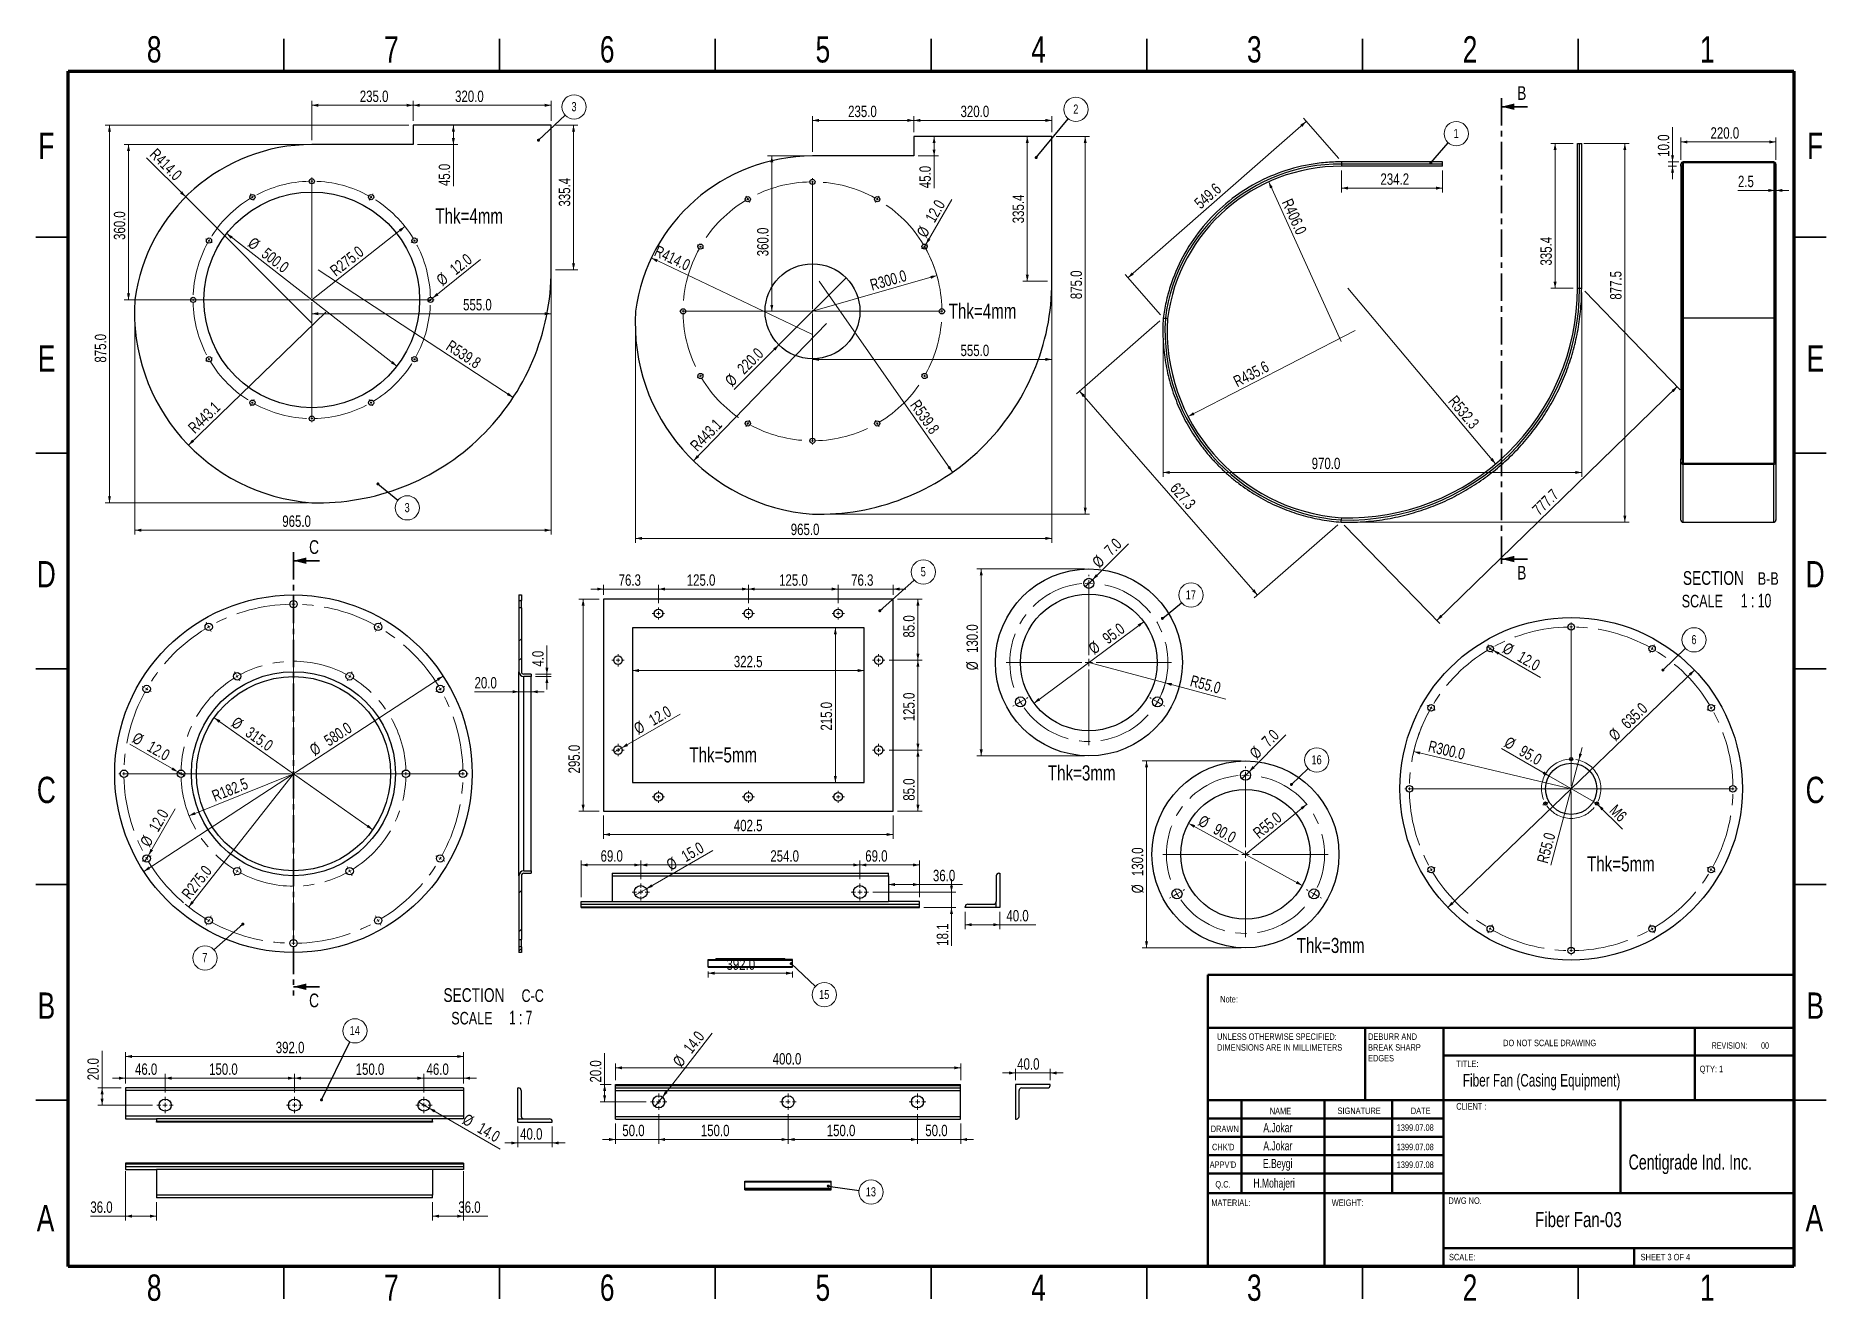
# Paper-space layout 'Sheet3' of a CAD drawing. Header units: millimetres. Extents: x 2 to 418, y 2 to 295.
import ezdxf

# ---------------------------------------------------------------- set-up
doc = ezdxf.new("R2010")
doc.units = ezdxf.units.MM
doc.linetypes.add('CENTER', pattern=[10.16, 6.35, -1.27, 1.27, -1.27])
doc.linetypes.add('CENTERX2', pattern=[20.32, 12.7, -2.54, 2.54, -2.54])
doc.styles.add('SLDTEXTSTYLE0', font='TXT', dxfattribs={"width": 0.75})
doc.styles.add('SLDTEXTSTYLE1', font='TXT', dxfattribs={"width": 0.686449})
doc.styles.add('SLDTEXTSTYLE2', font='TXT', dxfattribs={"width": 0.652778})
doc.styles.add('SLDTEXTSTYLE3', font='TXT', dxfattribs={"width": 0.6875})
doc.styles.add('SLDTEXTSTYLE4', font='TXT', dxfattribs={"width": 0.7})
doc.styles.add('SLDTEXTSTYLE5', font='TXT', dxfattribs={"width": 0.666667})
doc.styles.add('SLDTEXTSTYLE6', font='TXT', dxfattribs={"width": 0.65})
doc.dimstyles.new('SLDDIMSTYLE0', dxfattribs={"dimtxt": 2.645833, "dimasz": 1.5, "dimexe": 0, "dimexo": 0.0625, "dimgap": 0.661458, "dimtad": 1, "dimdec": 1, "dimlfac": 10, "dimrnd": 1e-09, "dimzin": 4, "dimdsep": 46, "dimtxsty": 'SLDTEXTSTYLE0', "dimsah": 1, "dimcen": 0.09, "dimadec": 0, "dimazin": 1, "dimtfac": 1, "dimtdec": 1, "dimtofl": 0, "dimtmove": 0, "dimatfit": 3, "dimfxl": 0, "dimfrac": 2, "dimtolj": 1, "dimtzin": 12, "dimarcsym": 0})
doc.dimstyles.new('SLDDIMSTYLE1', dxfattribs={"dimtxt": 0.18, "dimasz": 0.7, "dimexe": 0, "dimexo": 0.0625, "dimgap": 0, "dimtad": 0, "dimtih": 1, "dimtoh": 1, "dimdec": 0, "dimrnd": 1e-09, "dimzin": 0, "dimdsep": 46, "dimtxsty": 'Standard', "dimblk1": 'DOT', "dimblk2": 'DOT', "dimsah": 1, "dimcen": 0.09, "dimadec": 0, "dimazin": 0, "dimtfac": 0.7, "dimtdec": 0, "dimtofl": 0, "dimtmove": 0, "dimatfit": 3, "dimldrblk": 'DOT', "dimfxl": 0, "dimfrac": 2, "dimtolj": 1, "dimtzin": 0, "dimarcsym": 0})
doc.dimstyles.new('SLDDIMSTYLE10', dxfattribs={"dimtxt": 2.645833, "dimasz": 1.5, "dimexe": 0, "dimexo": 0.0625, "dimgap": 0.661458, "dimtad": 1, "dimdec": 1, "dimlfac": 10, "dimrnd": 1e-09, "dimzin": 4, "dimdsep": 46, "dimtxsty": 'SLDTEXTSTYLE0', "dimsah": 1, "dimcen": 0, "dimadec": 0, "dimazin": 1, "dimtfac": 1, "dimtdec": 1, "dimtofl": 0, "dimtmove": 0, "dimatfit": 3, "dimfxl": 0, "dimfrac": 2, "dimtolj": 1, "dimtzin": 12, "dimarcsym": 0})
doc.dimstyles.new('SLDDIMSTYLE11', dxfattribs={"dimtxt": 2.645833, "dimasz": 1.5, "dimexe": 0, "dimexo": 0.0625, "dimgap": 0.661458, "dimtad": 1, "dimdec": 1, "dimlfac": 10, "dimrnd": 1e-09, "dimzin": 4, "dimdsep": 46, "dimtxsty": 'SLDTEXTSTYLE0', "dimblk1": 'NONE', "dimsah": 1, "dimcen": 0, "dimadec": 0, "dimazin": 1, "dimtfac": 1, "dimtdec": 1, "dimtmove": 0, "dimatfit": 3, "dimldrblk": 'NONE', "dimfxl": 0, "dimfrac": 2, "dimtolj": 1, "dimtzin": 12, "dimarcsym": 0})
doc.dimstyles.new('SLDDIMSTYLE12', dxfattribs={"dimtxt": 2.645833, "dimasz": 1.5, "dimexe": 0, "dimexo": 0.0625, "dimgap": 0.661458, "dimtad": 1, "dimdec": 1, "dimlfac": 10, "dimrnd": 1e-09, "dimzin": 12, "dimdsep": 46, "dimtxsty": 'SLDTEXTSTYLE0', "dimsah": 1, "dimcen": 0, "dimadec": 0, "dimazin": 3, "dimtfac": 1, "dimtdec": 1, "dimtofl": 0, "dimtmove": 0, "dimatfit": 3, "dimfxl": 0, "dimfrac": 2, "dimtolj": 1, "dimtzin": 12, "dimarcsym": 0})
doc.dimstyles.new('SLDDIMSTYLE13', dxfattribs={"dimtxt": 2.645833, "dimasz": 1.5, "dimexe": 0, "dimexo": 0.0625, "dimgap": 0.661458, "dimtad": 1, "dimdec": 1, "dimlfac": 8, "dimrnd": 1e-09, "dimzin": 4, "dimdsep": 46, "dimtxsty": 'SLDTEXTSTYLE0', "dimsah": 1, "dimcen": 0, "dimadec": 0, "dimazin": 1, "dimtfac": 1, "dimtdec": 1, "dimtmove": 0, "dimatfit": 3, "dimfxl": 0, "dimfrac": 2, "dimtolj": 1, "dimtzin": 12, "dimarcsym": 0})
doc.dimstyles.new('SLDDIMSTYLE14', dxfattribs={"dimtxt": 2.645833, "dimasz": 1.5, "dimexe": 0, "dimexo": 0.0625, "dimgap": 0.661458, "dimtad": 1, "dimdec": 1, "dimlfac": 8, "dimrnd": 1e-09, "dimzin": 4, "dimdsep": 46, "dimtxsty": 'SLDTEXTSTYLE0', "dimblk1": 'NONE', "dimsah": 1, "dimcen": 0, "dimadec": 0, "dimazin": 1, "dimtfac": 1, "dimtdec": 1, "dimtmove": 0, "dimatfit": 3, "dimldrblk": 'NONE', "dimfxl": 0, "dimfrac": 2, "dimtolj": 1, "dimtzin": 12, "dimarcsym": 0})
doc.dimstyles.new('SLDDIMSTYLE15', dxfattribs={"dimtxt": 2.645833, "dimasz": 1.5, "dimexe": 0, "dimexo": 0.0625, "dimgap": 0.661458, "dimtad": 1, "dimdec": 1, "dimlfac": 8, "dimrnd": 1e-09, "dimzin": 4, "dimdsep": 46, "dimtxsty": 'SLDTEXTSTYLE0', "dimsah": 1, "dimcen": 0, "dimadec": 0, "dimazin": 1, "dimtfac": 1, "dimtdec": 1, "dimtofl": 0, "dimtmove": 1, "dimatfit": 3, "dimfxl": 0, "dimfrac": 2, "dimtolj": 1, "dimtzin": 12, "dimarcsym": 0})
doc.dimstyles.new('SLDDIMSTYLE16', dxfattribs={"dimtxt": 2.645833, "dimasz": 1.5, "dimexe": 0, "dimexo": 0.0625, "dimgap": 0.661458, "dimtad": 1, "dimdec": 1, "dimlfac": 8, "dimrnd": 1e-09, "dimzin": 12, "dimdsep": 46, "dimtxsty": 'SLDTEXTSTYLE0', "dimblk1": 'NONE', "dimsah": 1, "dimcen": 0, "dimadec": 0, "dimazin": 3, "dimtfac": 1, "dimtdec": 1, "dimtmove": 0, "dimatfit": 3, "dimldrblk": 'NONE', "dimfxl": 0, "dimfrac": 2, "dimtolj": 1, "dimtzin": 12, "dimarcsym": 0})
doc.dimstyles.new('SLDDIMSTYLE17', dxfattribs={"dimtxt": 2.645833, "dimasz": 1.5, "dimexe": 0, "dimexo": 0.0625, "dimgap": 0.661458, "dimtad": 1, "dimdec": 1, "dimlfac": 8, "dimrnd": 1e-09, "dimzin": 4, "dimdsep": 46, "dimtxsty": 'SLDTEXTSTYLE0', "dimsah": 1, "dimcen": 0, "dimadec": 0, "dimazin": 1, "dimtfac": 1, "dimtdec": 1, "dimtofl": 0, "dimtmove": 0, "dimatfit": 3, "dimfxl": 0, "dimfrac": 2, "dimtolj": 1, "dimtzin": 12, "dimarcsym": 0})
doc.dimstyles.new('SLDDIMSTYLE18', dxfattribs={"dimtxt": 2.645833, "dimasz": 1.5, "dimexe": 0, "dimexo": 0.0625, "dimgap": 0.661458, "dimtad": 1, "dimdec": 1, "dimlfac": 7, "dimrnd": 1e-09, "dimzin": 4, "dimdsep": 46, "dimtxsty": 'SLDTEXTSTYLE0', "dimsah": 1, "dimcen": 0, "dimadec": 0, "dimazin": 1, "dimtfac": 1, "dimtdec": 1, "dimtmove": 0, "dimatfit": 3, "dimfxl": 0, "dimfrac": 2, "dimtolj": 1, "dimtzin": 12, "dimarcsym": 0})
doc.dimstyles.new('SLDDIMSTYLE19', dxfattribs={"dimtxt": 2.645833, "dimasz": 1.5, "dimexe": 0, "dimexo": 0.0625, "dimgap": 0.661458, "dimtad": 1, "dimdec": 1, "dimlfac": 7, "dimrnd": 1e-09, "dimzin": 12, "dimdsep": 46, "dimtxsty": 'SLDTEXTSTYLE0', "dimsah": 1, "dimcen": 0, "dimadec": 0, "dimazin": 3, "dimtfac": 1, "dimtdec": 1, "dimtofl": 0, "dimtmove": 0, "dimatfit": 3, "dimfxl": 0, "dimfrac": 2, "dimtolj": 1, "dimtzin": 12, "dimarcsym": 0})
doc.dimstyles.new('SLDDIMSTYLE2', dxfattribs={"dimtxt": 2.645833, "dimasz": 1.5, "dimexe": 0, "dimexo": 0.0625, "dimgap": 0.661458, "dimtad": 1, "dimdec": 1, "dimlfac": 10, "dimrnd": 1e-09, "dimzin": 12, "dimdsep": 46, "dimtxsty": 'SLDTEXTSTYLE0', "dimsah": 1, "dimcen": 0.09, "dimadec": 0, "dimazin": 3, "dimtfac": 1, "dimtdec": 1, "dimtofl": 0, "dimtmove": 0, "dimatfit": 3, "dimfxl": 0, "dimfrac": 2, "dimtolj": 1, "dimtzin": 12, "dimarcsym": 0})
doc.dimstyles.new('SLDDIMSTYLE20', dxfattribs={"dimtxt": 2.645833, "dimasz": 1.5, "dimexe": 0, "dimexo": 0.0625, "dimgap": 0.661458, "dimtad": 1, "dimdec": 1, "dimlfac": 7, "dimrnd": 1e-09, "dimzin": 4, "dimdsep": 46, "dimtxsty": 'SLDTEXTSTYLE0', "dimsah": 1, "dimcen": 0, "dimadec": 0, "dimazin": 1, "dimtfac": 1, "dimtdec": 1, "dimtofl": 0, "dimtmove": 0, "dimatfit": 3, "dimfxl": 0, "dimfrac": 2, "dimtolj": 1, "dimtzin": 12, "dimarcsym": 0})
doc.dimstyles.new('SLDDIMSTYLE21', dxfattribs={"dimtxt": 2.645833, "dimasz": 1.5, "dimexe": 0, "dimexo": 0.0625, "dimgap": 0.661458, "dimtad": 1, "dimdec": 1, "dimlfac": 7, "dimrnd": 1e-09, "dimzin": 4, "dimdsep": 46, "dimtxsty": 'SLDTEXTSTYLE0', "dimblk1": 'NONE', "dimsah": 1, "dimcen": 0, "dimadec": 0, "dimazin": 1, "dimtfac": 1, "dimtdec": 1, "dimtmove": 0, "dimatfit": 3, "dimldrblk": 'NONE', "dimfxl": 0, "dimfrac": 2, "dimtolj": 1, "dimtzin": 12, "dimarcsym": 0})
doc.dimstyles.new('SLDDIMSTYLE22', dxfattribs={"dimtxt": 2.645833, "dimasz": 1.5, "dimexe": 0, "dimexo": 0.0625, "dimgap": 0.661458, "dimtad": 1, "dimdec": 1, "dimlfac": 7, "dimrnd": 1e-09, "dimzin": 4, "dimdsep": 46, "dimtxsty": 'SLDTEXTSTYLE0', "dimsah": 1, "dimcen": 0.09, "dimadec": 0, "dimazin": 1, "dimtfac": 1, "dimtdec": 1, "dimtmove": 0, "dimatfit": 0, "dimfxl": 0, "dimfrac": 2, "dimtolj": 1, "dimtzin": 12, "dimarcsym": 0})
doc.dimstyles.new('SLDDIMSTYLE23', dxfattribs={"dimtxt": 2.645833, "dimasz": 1.5, "dimexe": 0, "dimexo": 0.0625, "dimgap": 0.661458, "dimtad": 1, "dimdec": 1, "dimlfac": 6, "dimrnd": 1e-09, "dimzin": 12, "dimdsep": 46, "dimtxsty": 'SLDTEXTSTYLE0', "dimsah": 1, "dimcen": 0.09, "dimadec": 0, "dimazin": 3, "dimtfac": 1, "dimtdec": 1, "dimtofl": 0, "dimtmove": 0, "dimatfit": 3, "dimfxl": 0, "dimfrac": 2, "dimtolj": 1, "dimtzin": 12, "dimarcsym": 0})
doc.dimstyles.new('SLDDIMSTYLE24', dxfattribs={"dimtxt": 2.645833, "dimasz": 1.5, "dimexe": 0, "dimexo": 0.0625, "dimgap": 0.661458, "dimtad": 1, "dimdec": 1, "dimlfac": 6, "dimrnd": 1e-09, "dimzin": 4, "dimdsep": 46, "dimtxsty": 'SLDTEXTSTYLE0', "dimsah": 1, "dimcen": 0.09, "dimadec": 0, "dimazin": 1, "dimtfac": 1, "dimtdec": 1, "dimtofl": 0, "dimtmove": 0, "dimatfit": 3, "dimfxl": 0, "dimfrac": 2, "dimtolj": 1, "dimtzin": 12, "dimarcsym": 0})
doc.dimstyles.new('SLDDIMSTYLE25', dxfattribs={"dimtxt": 2.645833, "dimasz": 1.5, "dimexe": 0, "dimexo": 0.0625, "dimgap": 0.661458, "dimtad": 1, "dimdec": 1, "dimlfac": 6, "dimrnd": 1e-09, "dimzin": 4, "dimdsep": 46, "dimtxsty": 'SLDTEXTSTYLE0', "dimsah": 1, "dimcen": 0.09, "dimadec": 0, "dimazin": 1, "dimtfac": 1, "dimtdec": 1, "dimtmove": 0, "dimatfit": 0, "dimfxl": 0, "dimfrac": 2, "dimtolj": 1, "dimtzin": 12, "dimarcsym": 0})
doc.dimstyles.new('SLDDIMSTYLE26', dxfattribs={"dimtxt": 2.645833, "dimasz": 1.5, "dimexe": 0, "dimexo": 0.0625, "dimgap": 0.661458, "dimtad": 1, "dimdec": 1, "dimlfac": 6, "dimrnd": 1e-09, "dimzin": 12, "dimdsep": 46, "dimtxsty": 'SLDTEXTSTYLE0', "dimsah": 1, "dimcen": 0.09, "dimadec": 0, "dimazin": 3, "dimtfac": 1, "dimtdec": 1, "dimtmove": 0, "dimatfit": 0, "dimfxl": 0, "dimfrac": 2, "dimtolj": 1, "dimtzin": 12, "dimarcsym": 0})
doc.dimstyles.new('SLDDIMSTYLE27', dxfattribs={"dimtxt": 2.645833, "dimasz": 1.5, "dimexe": 0, "dimexo": 0.0625, "dimgap": 0.661458, "dimtad": 1, "dimdec": 1, "dimlfac": 6, "dimrnd": 1e-09, "dimzin": 4, "dimdsep": 46, "dimtxsty": 'SLDTEXTSTYLE0', "dimblk1": 'NONE', "dimsah": 1, "dimcen": 0, "dimadec": 0, "dimazin": 1, "dimtfac": 1, "dimtdec": 1, "dimtmove": 0, "dimatfit": 3, "dimldrblk": 'NONE', "dimfxl": 0, "dimfrac": 2, "dimtolj": 1, "dimtzin": 12, "dimarcsym": 0})
doc.dimstyles.new('SLDDIMSTYLE28', dxfattribs={"dimtxt": 2.645833, "dimasz": 1.5, "dimexe": 0, "dimexo": 0.0625, "dimgap": 0.661458, "dimtad": 1, "dimdec": 1, "dimlfac": 5, "dimrnd": 1e-09, "dimzin": 4, "dimdsep": 46, "dimtxsty": 'SLDTEXTSTYLE0', "dimsah": 1, "dimcen": 0.09, "dimadec": 0, "dimazin": 1, "dimtfac": 1, "dimtdec": 1, "dimtofl": 0, "dimtmove": 0, "dimatfit": 3, "dimfxl": 0, "dimfrac": 2, "dimtolj": 1, "dimtzin": 12, "dimarcsym": 0})
doc.dimstyles.new('SLDDIMSTYLE29', dxfattribs={"dimtxt": 2.645833, "dimasz": 1.5, "dimexe": 0, "dimexo": 0.0625, "dimgap": 0.661458, "dimtad": 1, "dimdec": 1, "dimlfac": 5, "dimrnd": 1e-09, "dimzin": 4, "dimdsep": 46, "dimtxsty": 'SLDTEXTSTYLE0', "dimsah": 1, "dimcen": 0.09, "dimadec": 0, "dimazin": 1, "dimtfac": 1, "dimtdec": 1, "dimtmove": 0, "dimatfit": 0, "dimfxl": 0, "dimfrac": 2, "dimtolj": 1, "dimtzin": 12, "dimarcsym": 0})
doc.dimstyles.new('SLDDIMSTYLE3', dxfattribs={"dimtxt": 2.645833, "dimasz": 1.5, "dimexe": 0, "dimexo": 0.0625, "dimgap": 0.661458, "dimtad": 1, "dimdec": 1, "dimlfac": 10, "dimrnd": 1e-09, "dimzin": 4, "dimdsep": 46, "dimtxsty": 'SLDTEXTSTYLE0', "dimsah": 1, "dimcen": 0.09, "dimadec": 0, "dimazin": 1, "dimtfac": 1, "dimtdec": 1, "dimtmove": 0, "dimatfit": 0, "dimfxl": 0, "dimfrac": 2, "dimtolj": 1, "dimtzin": 12, "dimarcsym": 0})
doc.dimstyles.new('SLDDIMSTYLE30', dxfattribs={"dimtxt": 2.645833, "dimasz": 1.5, "dimexe": 0, "dimexo": 0.0625, "dimgap": 0.661458, "dimtad": 1, "dimdec": 1, "dimlfac": 5, "dimrnd": 1e-09, "dimzin": 4, "dimdsep": 46, "dimtxsty": 'SLDTEXTSTYLE0', "dimblk1": 'NONE', "dimsah": 1, "dimcen": 0, "dimadec": 0, "dimazin": 1, "dimtfac": 1, "dimtdec": 1, "dimtmove": 0, "dimatfit": 3, "dimldrblk": 'NONE', "dimfxl": 0, "dimfrac": 2, "dimtolj": 1, "dimtzin": 12, "dimarcsym": 0})
doc.dimstyles.new('SLDDIMSTYLE31', dxfattribs={"dimtxt": 2.645833, "dimasz": 1.5, "dimexe": 0, "dimexo": 0.0625, "dimgap": 0.661458, "dimtad": 1, "dimdec": 1, "dimlfac": 5, "dimrnd": 1e-09, "dimzin": 12, "dimdsep": 46, "dimtxsty": 'SLDTEXTSTYLE0', "dimsah": 1, "dimcen": 0.09, "dimadec": 0, "dimazin": 3, "dimtfac": 1, "dimtdec": 1, "dimtofl": 0, "dimtmove": 0, "dimatfit": 3, "dimfxl": 0, "dimfrac": 2, "dimtolj": 1, "dimtzin": 12, "dimarcsym": 0})
doc.dimstyles.new('SLDDIMSTYLE32', dxfattribs={"dimtxt": 2.645833, "dimasz": 1.5, "dimexe": 0, "dimexo": 0.0625, "dimgap": 0.661458, "dimtad": 1, "dimdec": 1, "dimlfac": 20, "dimrnd": 1e-09, "dimzin": 4, "dimdsep": 46, "dimtxsty": 'SLDTEXTSTYLE0', "dimsah": 1, "dimcen": 0.09, "dimadec": 0, "dimazin": 1, "dimtfac": 1, "dimtdec": 1, "dimtofl": 0, "dimtmove": 0, "dimatfit": 3, "dimfxl": 0, "dimfrac": 2, "dimtolj": 1, "dimtzin": 12, "dimarcsym": 0})
doc.dimstyles.new('SLDDIMSTYLE33', dxfattribs={"dimtxt": 2.645833, "dimasz": 1.5, "dimexe": 0, "dimexo": 0.0625, "dimgap": 0.661458, "dimtad": 1, "dimdec": 1, "dimlfac": 3, "dimrnd": 1e-09, "dimzin": 4, "dimdsep": 46, "dimtxsty": 'SLDTEXTSTYLE0', "dimsah": 1, "dimcen": 0, "dimadec": 0, "dimazin": 1, "dimtfac": 1, "dimtdec": 1, "dimtmove": 0, "dimatfit": 3, "dimfxl": 0, "dimfrac": 2, "dimtolj": 1, "dimtzin": 12, "dimarcsym": 0})
doc.dimstyles.new('SLDDIMSTYLE34', dxfattribs={"dimtxt": 2.645833, "dimasz": 1.5, "dimexe": 0, "dimexo": 0.0625, "dimgap": 0.661458, "dimtad": 1, "dimdec": 1, "dimlfac": 3, "dimrnd": 1e-09, "dimzin": 4, "dimdsep": 46, "dimtxsty": 'SLDTEXTSTYLE0', "dimsah": 1, "dimcen": 0.09, "dimadec": 0, "dimazin": 1, "dimtfac": 1, "dimtdec": 1, "dimtofl": 0, "dimtmove": 0, "dimatfit": 3, "dimfxl": 0, "dimfrac": 2, "dimtolj": 1, "dimtzin": 12, "dimarcsym": 0})
doc.dimstyles.new('SLDDIMSTYLE35', dxfattribs={"dimtxt": 2.645833, "dimasz": 1.5, "dimexe": 0, "dimexo": 0.0625, "dimgap": 0.661458, "dimtad": 1, "dimdec": 1, "dimlfac": 3, "dimrnd": 1e-09, "dimzin": 4, "dimdsep": 46, "dimtxsty": 'SLDTEXTSTYLE0', "dimsah": 1, "dimcen": 0, "dimadec": 0, "dimazin": 1, "dimtfac": 1, "dimtdec": 1, "dimtofl": 0, "dimtmove": 0, "dimatfit": 3, "dimfxl": 0, "dimfrac": 2, "dimtolj": 1, "dimtzin": 12, "dimarcsym": 0})
doc.dimstyles.new('SLDDIMSTYLE36', dxfattribs={"dimtxt": 2.645833, "dimasz": 1.5, "dimexe": 0, "dimexo": 0.0625, "dimgap": 0.661458, "dimtad": 1, "dimdec": 1, "dimlfac": 3, "dimrnd": 1e-09, "dimzin": 4, "dimdsep": 46, "dimtxsty": 'SLDTEXTSTYLE0', "dimblk1": 'NONE', "dimsah": 1, "dimcen": 0, "dimadec": 0, "dimazin": 1, "dimtfac": 1, "dimtdec": 1, "dimtmove": 0, "dimatfit": 3, "dimldrblk": 'NONE', "dimfxl": 0, "dimfrac": 2, "dimtolj": 1, "dimtzin": 12, "dimarcsym": 0})
doc.dimstyles.new('SLDDIMSTYLE8', dxfattribs={"dimtxt": 2.645833, "dimasz": 1.5, "dimexe": 0, "dimexo": 0.0625, "dimgap": 0.661458, "dimtad": 1, "dimdec": 1, "dimlfac": 10, "dimrnd": 1e-09, "dimzin": 12, "dimdsep": 46, "dimtxsty": 'SLDTEXTSTYLE0', "dimsah": 1, "dimcen": 0.09, "dimadec": 0, "dimazin": 3, "dimtfac": 1, "dimtdec": 1, "dimtmove": 0, "dimatfit": 0, "dimfxl": 0, "dimfrac": 2, "dimtolj": 1, "dimtzin": 12, "dimarcsym": 0})
doc.dimstyles.new('SLDDIMSTYLE9', dxfattribs={"dimtxt": 2.645833, "dimasz": 1.5, "dimexe": 0, "dimexo": 0.0625, "dimgap": 0.661458, "dimtad": 1, "dimdec": 1, "dimlfac": 10, "dimrnd": 1e-09, "dimzin": 4, "dimdsep": 46, "dimtxsty": 'SLDTEXTSTYLE0', "dimsah": 1, "dimcen": 0, "dimadec": 0, "dimazin": 1, "dimtfac": 1, "dimtdec": 1, "dimtmove": 0, "dimatfit": 3, "dimfxl": 0, "dimfrac": 2, "dimtolj": 1, "dimtzin": 12, "dimarcsym": 0})

psp = doc.layouts.new('Sheet3')

# ---------------------------------------------------------------- texts
at = {"color": 7, "linetype": 'Continuous', "lineweight": 0}
for s, insert, char_height, attachment_point, style in [('8', (29.9386, 295.1137), 6.096, 2, 'SLDTEXTSTYLE0'), ('7', (84.9386, 295.1137), 6.096, 2, 'SLDTEXTSTYLE0'), ('6', (134.9386, 295.1137), 6.096, 2, 'SLDTEXTSTYLE0'), ('5', (184.9386, 295.1137), 6.096, 2, 'SLDTEXTSTYLE0'), ('4', (234.9386, 295.1137), 6.096, 2, 'SLDTEXTSTYLE0'), ('3', (284.9386, 295.1137), 6.096, 2, 'SLDTEXTSTYLE0'), ('2', (334.9386, 295.1137), 6.096, 2, 'SLDTEXTSTYLE0'), ('1', (389.9386, 295.1137), 6.096, 2, 'SLDTEXTSTYLE0'), ('F', (4.9365, 272.7257), 6.096, 2, 'SLDTEXTSTYLE0'), ('F', (414.9365, 272.7257), 6.096, 2, 'SLDTEXTSTYLE0'), ('Thk=4mm', (95.103, 255.1982), 3.5, 1, 'SLDTEXTSTYLE0'), ('Thk=4mm', (214.0952, 233.1509), 3.5, 1, 'SLDTEXTSTYLE0'), ('E', (5.0106, 223.4757), 6.096, 2, 'SLDTEXTSTYLE0'), ('E', (415.0106, 223.4757), 6.096, 2, 'SLDTEXTSTYLE0'), ('D', (4.9302, 173.4757), 6.096, 2, 'SLDTEXTSTYLE0'), ('D', (414.9302, 173.4757), 6.096, 2, 'SLDTEXTSTYLE0'), ('Thk=5mm', (153.9924, 130.294), 3.5, 1, 'SLDTEXTSTYLE0'), ('Thk=3mm', (237.0808, 126.1227), 3.5, 1, 'SLDTEXTSTYLE0'), ('C', (4.9365, 123.4757), 6.096, 2, 'SLDTEXTSTYLE0'), ('C', (414.9365, 123.4757), 6.096, 2, 'SLDTEXTSTYLE0'), ('Thk=5mm', (362.0656, 105.0344), 3.5, 1, 'SLDTEXTSTYLE0'), ('Thk=3mm', (294.7876, 86.1359), 3.5, 1, 'SLDTEXTSTYLE0'), ('B', (4.9534, 73.4757), 6.096, 2, 'SLDTEXTSTYLE0'), ('Note:', (277.0323, 72.6663), 1.5, 1, 'SLDTEXTSTYLE0'), ('B', (414.9534, 73.4757), 6.096, 2, 'SLDTEXTSTYLE0'), ('DO NOT SCALE DRAWING', (342.6146, 62.533), 1.5, 1, 'SLDTEXTSTYLE0'), ('REVISION:       00', (390.9549, 61.9348), 1.5, 1, 'SLDTEXTSTYLE2'), ('TITLE:', (331.7595, 57.6839), 1.5, 1, 'SLDTEXTSTYLE0'), ('Fiber Fan (Casing Equipment)', (333.283, 54.5899), 2.910417, 1, 'SLDTEXTSTYLE4'), ('QTY: 1', (388.1787, 56.5031), 1.5, 1, 'SLDTEXTSTYLE0'), ('NAME', (288.5222, 46.7515), 1.5, 1, 'SLDTEXTSTYLE0'), ('SIGNATURE', (304.2336, 46.8118), 1.5, 1, 'SLDTEXTSTYLE0'), ('DATE', (321.2178, 46.8118), 1.5, 1, 'SLDTEXTSTYLE0'), ('CLIENT :', (331.7595, 47.8853), 1.5875, 1, 'SLDTEXTSTYLE4'), ('DRAWN', (274.8434, 42.6348), 1.5, 1, 'SLDTEXTSTYLE1'), ('A.Jokar', (287.0332, 43.2192), 2.11667, 1, 'SLDTEXTSTYLE4'), ('1399.07.08', (317.9436, 42.9169), 1.5, 1, 'SLDTEXTSTYLE0'), ("CHK'D", (275.1392, 38.4119), 1.5, 1, 'SLDTEXTSTYLE0'), ('A.Jokar', (287.0332, 38.9963), 2.11667, 1, 'SLDTEXTSTYLE4'), ('1399.07.08', (317.9436, 38.4255), 1.5, 1, 'SLDTEXTSTYLE0'), ("APPV'D", (274.6017, 34.3159), 1.5, 1, 'SLDTEXTSTYLE0'), ('E.Beygi', (286.947, 34.9003), 2.11667, 1, 'SLDTEXTSTYLE4'), ('1399.07.08', (317.9436, 34.3159), 1.5, 1, 'SLDTEXTSTYLE0'), ('Centigrade Ind. Inc.', (371.7076, 35.9234), 3.5, 1, 'SLDTEXTSTYLE4'), ('Q.C.', (275.9154, 29.7756), 1.5, 1, 'SLDTEXTSTYLE0'), ('H.Mohajeri', (284.7343, 30.3601), 2.11667, 1, 'SLDTEXTSTYLE4'), ('MATERIAL:', (274.9752, 25.5047), 1.5, 1, 'SLDTEXTSTYLE0'), ('WEIGHT:', (302.8936, 25.5032), 1.4986, 1, 'SLDTEXTSTYLE0'), ('DWG NO.', (329.953, 25.9861), 1.5, 1, 'SLDTEXTSTYLE0'), ('A', (4.7566, 24.2257), 6.096, 2, 'SLDTEXTSTYLE0'), ('Fiber Fan-03', (350.0041, 22.5897), 3.5, 1, 'SLDTEXTSTYLE0'), ('A', (414.7566, 24.2257), 6.096, 2, 'SLDTEXTSTYLE0'), ('SCALE:', (330.074, 12.9001), 1.5, 1, 'SLDTEXTSTYLE0'), ('SHEET 3 OF 4', (374.4783, 12.9001), 1.5, 1, 'SLDTEXTSTYLE3'), ('8', (29.9386, 8.1137), 6.096, 2, 'SLDTEXTSTYLE0'), ('7', (84.9386, 8.1137), 6.096, 2, 'SLDTEXTSTYLE0'), ('6', (134.9386, 8.1137), 6.096, 2, 'SLDTEXTSTYLE0'), ('5', (184.9386, 8.1137), 6.096, 2, 'SLDTEXTSTYLE0'), ('4', (234.9386, 8.1137), 6.096, 2, 'SLDTEXTSTYLE0'), ('3', (284.9386, 8.1137), 6.096, 2, 'SLDTEXTSTYLE0'), ('2', (334.9386, 8.1137), 6.096, 2, 'SLDTEXTSTYLE0'), ('1', (389.9386, 8.1137), 6.096, 2, 'SLDTEXTSTYLE0')]:
    psp.add_mtext(s, dxfattribs=dict(at, insert=insert, char_height=char_height, attachment_point=attachment_point, style=style))
at = {"color": 7, "linetype": 'Continuous', "char_height": 3.175, "attachment_point": 1, "style": 'SLDTEXTSTYLE0'}
for s, insert in [('B', (345.8711, 283.5241)), ('C', (65.8472, 178.3014)), ('B', (345.8711, 172.3556)), ('C', (65.8472, 73.2283))]:
    psp.add_mtext(s, dxfattribs=dict(at, insert=insert))

# ---------------------------------------------------------------- blocks, each defined once
blk = doc.blocks.new('SW_NOTE_53')
at = {"color": 0, "linetype": 'Continuous', "lineweight": 0, "char_height": 1.5, "attachment_point": 1, "style": 'SLDTEXTSTYLE0'}
for s, insert in [('UNLESS OTHERWISE SPECIFIED:', (0, 1.93)), ('DIMENSIONS ARE IN MILLIMETERS', (0, -0.57))]:
    blk.add_mtext(s, dxfattribs=dict(at, insert=insert))
blk = doc.blocks.new('SW_NOTE_54')
at = {"color": 0, "linetype": 'Continuous', "lineweight": 0, "char_height": 1.5, "attachment_point": 1, "style": 'SLDTEXTSTYLE0'}
for s, insert in [('DEBURR AND', (0, 1.93)), ('BREAK SHARP', (0, -0.57)), ('EDGES', (0, -3.07))]:
    blk.add_mtext(s, dxfattribs=dict(at, insert=insert))
blk = doc.blocks.new('_D_26')
at = {"color": 7, "linetype": 'Continuous', "lineweight": 18}
for p, q in [((89.97, 275.49), (89.97, 280.1)), ((121.97, 279.1), (89.97, 279.1)), ((121.97, 275.49), (121.97, 280.1))]:
    blk.add_line(p, q, dxfattribs=at)
for points in [[(89.97, 279.1), (91.47, 278.75), (91.47, 279.45)], [(121.97, 279.1), (120.47, 279.45), (120.47, 278.75)]]:
    blk.add_solid(points, dxfattribs=at)
at = {"color": 7, "linetype": 'Continuous', "lineweight": 18, "insert": (99.68, 282.51), "char_height": 2.646, "attachment_point": 1, "style": 'SLDTEXTSTYLE0'}
blk.add_mtext('320.0', dxfattribs=at)
blk = doc.blocks.new('_D_27')
at = {"color": 7, "linetype": 'Continuous', "lineweight": 18}
for p, q in [((121.97, 239.95), (121.97, 179.62)), ((25.47, 232.99), (25.47, 179.62)), ((121.97, 180.62), (25.47, 180.62))]:
    blk.add_line(p, q, dxfattribs=at)
for points in [[(25.47, 180.62), (26.97, 180.27), (26.97, 180.97)], [(121.97, 180.62), (120.47, 180.97), (120.47, 180.27)]]:
    blk.add_solid(points, dxfattribs=at)
at = {"color": 7, "linetype": 'Continuous', "lineweight": 18, "insert": (59.63, 184.03), "char_height": 2.646, "attachment_point": 1, "style": 'SLDTEXTSTYLE0'}
blk.add_mtext('965.0', dxfattribs=at)
blk = doc.blocks.new('_D_28')
at = {"color": 7, "linetype": 'Continuous', "lineweight": 18}
for p, q in [((88.97, 274.49), (18.58, 274.49)), ((19.58, 186.99), (19.58, 274.49)), ((65.47, 186.99), (18.58, 186.99))]:
    blk.add_line(p, q, dxfattribs=at)
for points in [[(19.58, 274.49), (19.23, 272.99), (19.93, 272.99)], [(19.58, 186.99), (19.93, 188.49), (19.23, 188.49)]]:
    blk.add_solid(points, dxfattribs=at)
at = {"color": 7, "linetype": 'Continuous', "lineweight": 18, "insert": (16.17, 219.46), "char_height": 2.646, "attachment_point": 1, "rotation": 90, "style": 'SLDTEXTSTYLE0'}
blk.add_mtext('875.0', dxfattribs=at)
blk = doc.blocks.new('_D_29')
at = {"color": 7, "linetype": 'Continuous', "lineweight": 18}
blk.add_line((46.74, 249.35), (86.2, 218.64), dxfattribs=at)
for points in [[(46.74, 249.35), (47.7, 248.15), (48.13, 248.7)], [(86.2, 218.64), (85.23, 219.84), (84.8, 219.29)]]:
    blk.add_solid(points, dxfattribs=at)
at = {"color": 7, "linetype": 'Continuous', "lineweight": 18, "char_height": 2.646, "attachment_point": 1, "rotation": 322.1109, "style": 'SLDTEXTSTYLE0'}
for s, insert in [('%%c', (53.05, 248.72)), ('500.0', (56.21, 246.27))]:
    blk.add_mtext(s, dxfattribs=dict(at, insert=insert))
blk = doc.blocks.new('_D_30')
at = {"color": 7, "linetype": 'Continuous', "lineweight": 18}
blk.add_line((88.07, 251), (66.47, 233.99), dxfattribs=at)
blk.add_solid([(88.07, 251), (86.68, 250.35), (87.11, 249.8)], dxfattribs=at)
at = {"color": 7, "linetype": 'Continuous', "lineweight": 18, "insert": (70.4, 241.4), "char_height": 2.646, "attachment_point": 1, "rotation": 38.2105, "style": 'SLDTEXTSTYLE0'}
blk.add_mtext('R275.0', dxfattribs=at)
blk = doc.blocks.new('_D_31')
at = {"color": 7, "linetype": 'Continuous', "lineweight": 18}
for q in [(105.61, 243.35), (93.5, 233.62)]:
    blk.add_line((94.43, 234.37), q, dxfattribs=at)
blk.add_solid([(94.43, 234.37), (95.82, 235.04), (95.38, 235.58)], dxfattribs=at)
at = {"color": 7, "linetype": 'Continuous', "lineweight": 18, "char_height": 2.646, "attachment_point": 1, "rotation": 38.7684, "style": 'SLDTEXTSTYLE0'}
for s, insert in [('12.0', (98.18, 241.69)), ('%%c', (95.06, 239.18))]:
    blk.add_mtext(s, dxfattribs=dict(at, insert=insert))
blk = doc.blocks.new('_NONE')
blk = doc.blocks.new('_D_32')
at = {"color": 7, "linetype": 'Continuous', "lineweight": 18}
for p, q in [((122.97, 274.49), (128.14, 274.49)), ((127.14, 240.95), (127.14, 274.49)), ((122.97, 240.95), (128.14, 240.95))]:
    blk.add_line(p, q, dxfattribs=at)
for points in [[(127.14, 274.49), (126.79, 272.99), (127.49, 272.99)], [(127.14, 240.95), (127.49, 242.45), (126.79, 242.45)]]:
    blk.add_solid(points, dxfattribs=at)
at = {"color": 7, "linetype": 'Continuous', "lineweight": 18, "insert": (123.73, 255.63), "char_height": 2.646, "attachment_point": 1, "rotation": 90, "style": 'SLDTEXTSTYLE0'}
blk.add_mtext('335.4', dxfattribs=at)
blk = doc.blocks.new('_D_33')
at = {"color": 7, "linetype": 'Continuous', "lineweight": 18}
for p, q in [((99.29, 274.49), (99.29, 269.99)), ((90.97, 269.99), (100.29, 269.99)), ((99.29, 269.99), (99.29, 260.38))]:
    blk.add_line(p, q, dxfattribs=at)
for points in [[(99.29, 274.49), (98.94, 272.99), (99.64, 272.99)], [(99.29, 269.99), (99.64, 271.49), (98.94, 271.49)]]:
    blk.add_solid(points, dxfattribs=at)
at = {"color": 7, "linetype": 'Continuous', "lineweight": 18, "insert": (95.88, 260.38), "char_height": 2.646, "attachment_point": 1, "rotation": 90, "style": 'SLDTEXTSTYLE0'}
blk.add_mtext('45.0', dxfattribs=at)
blk = doc.blocks.new('_D_34')
at = {"color": 7, "linetype": 'Continuous', "lineweight": 18}
for p, q in [((66.47, 270.99), (66.47, 280.1)), ((89.97, 279.1), (66.47, 279.1)), ((89.97, 275.49), (89.97, 280.1))]:
    blk.add_line(p, q, dxfattribs=at)
for points in [[(66.47, 279.1), (67.97, 278.75), (67.97, 279.45)], [(89.97, 279.1), (88.47, 279.45), (88.47, 278.75)]]:
    blk.add_solid(points, dxfattribs=at)
at = {"color": 7, "linetype": 'Continuous', "lineweight": 18, "insert": (77.59, 282.51), "char_height": 2.646, "attachment_point": 1, "style": 'SLDTEXTSTYLE0'}
blk.add_mtext('235.0', dxfattribs=at)
blk = doc.blocks.new('_D_35')
at = {"color": 7, "linetype": 'Continuous', "lineweight": 18}
for q in [(28.17, 266.94), (66.51, 228.6)]:
    blk.add_line((37.24, 257.87), q, dxfattribs=at)
blk.add_solid([(37.24, 257.87), (36.42, 259.18), (35.93, 258.68)], dxfattribs=at)
at = {"color": 7, "linetype": 'Continuous', "lineweight": 18, "insert": (30.58, 269.35), "char_height": 2.646, "attachment_point": 1, "rotation": 315, "style": 'SLDTEXTSTYLE0'}
blk.add_mtext('R414.0', dxfattribs=at)
blk = doc.blocks.new('_D_36')
at = {"color": 7, "linetype": 'Continuous', "lineweight": 18}
blk.add_line((37.89, 200.33), (69.69, 231.19), dxfattribs=at)
blk.add_solid([(37.89, 200.33), (39.21, 201.13), (38.72, 201.63)], dxfattribs=at)
at = {"color": 7, "linetype": 'Continuous', "lineweight": 18, "insert": (37.53, 204.74), "char_height": 2.646, "attachment_point": 1, "rotation": 44.1351, "style": 'SLDTEXTSTYLE0'}
blk.add_mtext('R443.1', dxfattribs=at)
blk = doc.blocks.new('_D_37')
at = {"color": 7, "linetype": 'Continuous', "lineweight": 18}
blk.add_line((113.15, 211.39), (67.98, 240.95), dxfattribs=at)
blk.add_solid([(113.15, 211.39), (112.09, 212.51), (111.7, 211.92)], dxfattribs=at)
at = {"color": 7, "linetype": 'Continuous', "lineweight": 18, "insert": (98.81, 224.85), "char_height": 2.646, "attachment_point": 1, "rotation": 326.7937, "style": 'SLDTEXTSTYLE0'}
blk.add_mtext('R539.8', dxfattribs=at)
blk = doc.blocks.new('_D_38')
at = {"color": 7, "linetype": 'Continuous', "lineweight": 18}
for p, q in [((65.47, 269.99), (22.99, 269.99)), ((23.99, 233.99), (23.99, 269.99)), ((65.47, 233.99), (22.99, 233.99))]:
    blk.add_line(p, q, dxfattribs=at)
for points in [[(23.99, 269.99), (23.64, 268.49), (24.34, 268.49)], [(23.99, 233.99), (24.34, 235.49), (23.64, 235.49)]]:
    blk.add_solid(points, dxfattribs=at)
at = {"color": 7, "linetype": 'Continuous', "lineweight": 18, "insert": (20.58, 247.89), "char_height": 2.646, "attachment_point": 1, "rotation": 90, "style": 'SLDTEXTSTYLE0'}
blk.add_mtext('360.0', dxfattribs=at)
blk = doc.blocks.new('_D_39')
at = {"color": 7, "linetype": 'Continuous', "lineweight": 18}
for p, q in [((121.97, 239.95), (121.97, 229.8)), ((66.47, 232.99), (66.47, 229.8)), ((66.47, 230.8), (121.97, 230.8))]:
    blk.add_line(p, q, dxfattribs=at)
for points in [[(66.47, 230.8), (67.97, 230.45), (67.97, 231.15)], [(121.97, 230.8), (120.47, 231.15), (120.47, 230.45)]]:
    blk.add_solid(points, dxfattribs=at)
at = {"color": 7, "linetype": 'Continuous', "lineweight": 18, "insert": (101.54, 234.21), "char_height": 2.646, "attachment_point": 1, "style": 'SLDTEXTSTYLE0'}
blk.add_mtext('555.0', dxfattribs=at)
blk = doc.blocks.new('SW_NOTE_55')
at = {"color": 0, "linetype": 'Continuous', "lineweight": 0}
blk.add_circle((2.05, 1.92), 2.81, dxfattribs=at)
at = {"color": 0, "linetype": 'Continuous', "lineweight": 0, "insert": (2.03, 3.04), "char_height": 2.12, "attachment_point": 2, "style": 'SLDTEXTSTYLE0'}
blk.add_mtext('3', dxfattribs=at)
blk = doc.blocks.new('_DOT')
at = {"color": 0, "linetype": 'ByBlock', "lineweight": -2}
blk.add_line((-0.5, 0), (-1, 0), dxfattribs=at)
at = {"color": 0, "linetype": 'ByBlock', "const_width": 0.5}
blk.add_lwpolyline([(-0.25, 0, 1), (0.25, 0, 1)], format="xyb", close=True, dxfattribs=at)
blk = doc.blocks.new('SW_NOTE_56')
at = {"color": 0, "linetype": 'Continuous', "lineweight": 0}
blk.add_circle((2.18, -1.78), 2.81, dxfattribs=at)
at = {"color": 0, "linetype": 'Continuous', "lineweight": 0, "insert": (2.15, -0.66), "char_height": 2.12, "attachment_point": 2, "style": 'SLDTEXTSTYLE0'}
blk.add_mtext('3', dxfattribs=at)
blk = doc.blocks.new('SW_CENTERMARKSYMBOL_3')
at = {"color": 0, "linetype": 'Continuous', "lineweight": 0}
for p, q in [((-23.82, 14.25), (-23.82, 14.6)), ((-23.82, -13.25), (-23.82, 14)), ((-23.82, 13.75), (-23.82, 14)), ((-23.82, 13.75), (-23.82, 13.5)), ((-23.82, 13.25), (-23.82, 12.9)), ((-37.82, 10.5), (-37.99, 10.8)), ((-37.57, 10.07), (-37.69, 10.28)), ((-37.57, 10.07), (-37.44, 9.85)), ((-37.32, 9.63), (-37.14, 9.33)), ((-10.32, 9.63), (-10.49, 9.33)), ((-10.07, 10.07), (-10.19, 9.85)), ((-10.07, 10.07), (-9.94, 10.28)), ((-9.82, 10.5), (-9.64, 10.8)), ((-48.06, 0.25), (-48.37, 0.42)), ((-47.63, 0), (-47.85, 0.12)), ((0, 0), (-0.22, -0.13)), ((0, 0), (0.22, 0.12)), ((0.43, 0.25), (0.74, 0.42)), ((-47.63, 0), (-47.41, -0.13)), ((-47.2, -0.25), (-46.9, -0.43)), ((-0.43, -0.25), (-0.74, -0.43)), ((-51.82, -13.75), (-52.17, -13.75)), ((-24.32, -13.75), (-51.57, -13.75)), ((-51.32, -13.75), (-51.57, -13.75)), ((-51.32, -13.75), (-51.07, -13.75)), ((-50.82, -13.75), (-50.47, -13.75)), ((-23.82, -13.75), (-24.07, -13.75)), ((-23.82, -13.75), (-23.82, -13.5)), ((-23.82, -13.75), (-23.82, -14)), ((-23.82, -13.75), (-23.57, -13.75)), ((-23.82, -14.25), (-23.82, -41.5)), ((-23.32, -13.75), (3.93, -13.75)), ((3.18, -13.75), (2.83, -13.75)), ((3.68, -13.75), (3.43, -13.75)), ((3.68, -13.75), (3.93, -13.75)), ((4.18, -13.75), (4.53, -13.75)), ((-48.06, -27.75), (-48.37, -27.93)), ((-47.63, -27.5), (-47.85, -27.63)), ((-47.63, -27.5), (-47.41, -27.38)), ((-47.2, -27.25), (-46.9, -27.08)), ((-0.43, -27.25), (-0.74, -27.08)), ((0, -27.5), (-0.22, -27.38)), ((0, -27.5), (0.22, -27.63)), ((0.43, -27.75), (0.74, -27.93)), ((-37.57, -37.57), (-37.44, -37.35)), ((-37.32, -37.13), (-37.14, -36.83)), ((-10.32, -37.13), (-10.49, -36.83)), ((-10.07, -37.57), (-10.19, -37.35)), ((-37.82, -38), (-37.99, -38.3)), ((-37.57, -37.57), (-37.69, -37.78)), ((-23.82, -40.75), (-23.82, -40.4)), ((-23.82, -41.25), (-23.82, -41)), ((-23.82, -41.25), (-23.82, -41.5)), ((-10.07, -37.57), (-9.94, -37.78)), ((-9.82, -38), (-9.64, -38.3)), ((-23.82, -41.75), (-23.82, -42.1))]:
    blk.add_line(p, q, dxfattribs=at)
at = {"color": 0, "linetype": 'CENTERX2', "lineweight": 0}
for start, end in [(91.0417, 118.9583), (61.0417, 88.9583), (121.0417, 148.9583), (31.0417, 58.9583), (151.0417, 178.9583), (1.0417, 28.9583), (181.0417, 208.9583), (331.0417, 358.9583), (211.0417, 238.9583), (301.0417, 328.9583), (241.0417, 268.9583), (271.0417, 298.9583)]:
    blk.add_arc((-23.82, -13.75), 27.5, start, end, dxfattribs=at)
at = {"color": 0, "linetype": 'Continuous', "lineweight": 0}
for start, end in [(90, 90.5209), (89.4791, 90), (120, 120.5209), (119.4791, 120), (60, 60.5209), (59.4791, 60), (149.4791, 150), (30, 30.5209), (29.4791, 30), (150, 150.5209), (179.4791, 180), (180, 180.5209), (0, 0.5209), (359.4791, 0), (209.4791, 210), (210, 210.5209), (329.4791, 330), (330, 330.5209), (239.4791, 240), (240, 240.5209), (269.4791, 270), (270, 270.5209), (299.4791, 300), (300, 300.5209)]:
    blk.add_arc((-23.82, -13.75), 27.5, start, end, dxfattribs=at)
blk = doc.blocks.new('_D_40')
at = {"color": 7, "linetype": 'Continuous', "lineweight": 18}
for p, q in [((239.03, 271.85), (246.75, 271.85)), ((245.75, 184.35), (245.75, 271.85)), ((183.53, 184.35), (246.75, 184.35))]:
    blk.add_line(p, q, dxfattribs=at)
for points in [[(245.75, 271.85), (245.4, 270.35), (246.1, 270.35)], [(245.75, 184.35), (246.1, 185.85), (245.4, 185.85)]]:
    blk.add_solid(points, dxfattribs=at)
at = {"color": 7, "linetype": 'Continuous', "lineweight": 18, "insert": (242.34, 234.17), "char_height": 2.646, "attachment_point": 1, "rotation": 90, "style": 'SLDTEXTSTYLE0'}
blk.add_mtext('875.0', dxfattribs=at)
blk = doc.blocks.new('_D_41')
at = {"color": 7, "linetype": 'Continuous', "lineweight": 18}
for p, q in [((238.03, 237.31), (238.03, 177.73)), ((141.53, 230.35), (141.53, 177.73)), ((238.03, 178.73), (141.53, 178.73))]:
    blk.add_line(p, q, dxfattribs=at)
for points in [[(141.53, 178.73), (143.03, 178.38), (143.03, 179.08)], [(238.03, 178.73), (236.53, 179.08), (236.53, 178.38)]]:
    blk.add_solid(points, dxfattribs=at)
at = {"color": 7, "linetype": 'Continuous', "lineweight": 18, "insert": (177.49, 182.14), "char_height": 2.646, "attachment_point": 1, "style": 'SLDTEXTSTYLE0'}
blk.add_mtext('965.0', dxfattribs=at)
blk = doc.blocks.new('_D_42')
at = {"color": 7, "linetype": 'Continuous', "lineweight": 18}
for q in [(190.31, 239.13), (164.39, 213.21)]:
    blk.add_line((174.75, 223.57), q, dxfattribs=at)
blk.add_solid([(174.75, 223.57), (173.45, 222.76), (173.94, 222.26)], dxfattribs=at)
at = {"color": 7, "linetype": 'Continuous', "lineweight": 18, "char_height": 2.646, "attachment_point": 1, "rotation": 45, "style": 'SLDTEXTSTYLE0'}
for s, insert in [('220.0', (164.81, 218.43)), ('%%c', (161.99, 215.61))]:
    blk.add_mtext(s, dxfattribs=dict(at, insert=insert))
blk = doc.blocks.new('_D_43')
at = {"color": 7, "linetype": 'Continuous', "lineweight": 18}
blk.add_line((211.36, 239.64), (182.53, 231.35), dxfattribs=at)
blk.add_arc((182.53, 231.35), 30, 14.1267, 29.7282, dxfattribs=at)
blk.add_solid([(211.36, 239.64), (209.83, 239.56), (210.02, 238.89)], dxfattribs=at)
at = {"color": 7, "linetype": 'Continuous', "lineweight": 18, "insert": (195.62, 238.65), "char_height": 2.646, "attachment_point": 1, "rotation": 16.0359, "style": 'SLDTEXTSTYLE0'}
blk.add_mtext('R300.0', dxfattribs=at)
blk = doc.blocks.new('_D_44')
at = {"color": 7, "linetype": 'Continuous', "lineweight": 18}
for q in [(214.82, 257.27), (208.21, 245.83)]:
    blk.add_line((208.81, 246.87), q, dxfattribs=at)
blk.add_solid([(208.81, 246.87), (209.87, 247.99), (209.26, 248.34)], dxfattribs=at)
at = {"color": 7, "linetype": 'Continuous', "lineweight": 18, "char_height": 2.646, "attachment_point": 1, "rotation": 60, "style": 'SLDTEXTSTYLE0'}
for s, insert in [('12.0', (208.52, 253.01)), ('%%c', (206.52, 249.55))]:
    blk.add_mtext(s, dxfattribs=dict(at, insert=insert))
blk = doc.blocks.new('_D_45')
at = {"color": 7, "linetype": 'Continuous', "lineweight": 18}
for p, q in [((206.03, 272.85), (206.03, 276.6)), ((238.03, 275.6), (206.03, 275.6)), ((238.03, 272.85), (238.03, 276.6))]:
    blk.add_line(p, q, dxfattribs=at)
for points in [[(206.03, 275.6), (207.53, 275.25), (207.53, 275.95)], [(238.03, 275.6), (236.53, 275.95), (236.53, 275.25)]]:
    blk.add_solid(points, dxfattribs=at)
at = {"color": 7, "linetype": 'Continuous', "lineweight": 18, "insert": (216.85, 279.01), "char_height": 2.646, "attachment_point": 1, "style": 'SLDTEXTSTYLE0'}
blk.add_mtext('320.0', dxfattribs=at)
blk = doc.blocks.new('_D_46')
at = {"color": 7, "linetype": 'Continuous', "lineweight": 18}
for p, q in [((210.72, 271.85), (210.72, 267.35)), ((207.03, 267.35), (211.72, 267.35)), ((210.72, 267.35), (210.72, 259.89))]:
    blk.add_line(p, q, dxfattribs=at)
for points in [[(210.72, 271.85), (210.37, 270.35), (211.07, 270.35)], [(210.72, 267.35), (211.07, 268.85), (210.37, 268.85)]]:
    blk.add_solid(points, dxfattribs=at)
at = {"color": 7, "linetype": 'Continuous', "lineweight": 18, "insert": (207.31, 259.89), "char_height": 2.646, "attachment_point": 1, "rotation": 90, "style": 'SLDTEXTSTYLE0'}
blk.add_mtext('45.0', dxfattribs=at)
blk = doc.blocks.new('_D_47')
at = {"color": 7, "linetype": 'Continuous', "lineweight": 18}
for p, q in [((182.53, 268.35), (182.53, 276.6)), ((206.03, 275.6), (182.53, 275.6)), ((206.03, 272.85), (206.03, 276.6))]:
    blk.add_line(p, q, dxfattribs=at)
for points in [[(182.53, 275.6), (184.03, 275.25), (184.03, 275.95)], [(206.03, 275.6), (204.53, 275.95), (204.53, 275.25)]]:
    blk.add_solid(points, dxfattribs=at)
at = {"color": 7, "linetype": 'Continuous', "lineweight": 18, "insert": (190.79, 279.01), "char_height": 2.646, "attachment_point": 1, "style": 'SLDTEXTSTYLE0'}
blk.add_mtext('235.0', dxfattribs=at)
blk = doc.blocks.new('_D_48')
at = {"color": 7, "linetype": 'Continuous', "lineweight": 18}
for p, q in [((232.32, 238.31), (232.32, 271.85)), ((237.03, 238.31), (231.32, 238.31))]:
    blk.add_line(p, q, dxfattribs=at)
for points in [[(232.32, 271.85), (231.97, 270.35), (232.67, 270.35)], [(232.32, 238.31), (232.67, 239.81), (231.97, 239.81)]]:
    blk.add_solid(points, dxfattribs=at)
at = {"color": 7, "linetype": 'Continuous', "lineweight": 18, "insert": (228.91, 251.75), "char_height": 2.646, "attachment_point": 1, "rotation": 90, "style": 'SLDTEXTSTYLE0'}
blk.add_mtext('335.4', dxfattribs=at)
blk = doc.blocks.new('_D_49')
at = {"color": 7, "linetype": 'Continuous', "lineweight": 18}
for p, q in [((181.53, 267.35), (172.1, 267.35)), ((173.1, 231.35), (173.1, 267.35)), ((181.53, 231.35), (172.1, 231.35))]:
    blk.add_line(p, q, dxfattribs=at)
for points in [[(173.1, 267.35), (172.75, 265.85), (173.45, 265.85)], [(173.1, 231.35), (173.45, 232.85), (172.75, 232.85)]]:
    blk.add_solid(points, dxfattribs=at)
at = {"color": 7, "linetype": 'Continuous', "lineweight": 18, "insert": (169.69, 244.11), "char_height": 2.646, "attachment_point": 1, "rotation": 90, "style": 'SLDTEXTSTYLE0'}
blk.add_mtext('360.0', dxfattribs=at)
blk = doc.blocks.new('_D_50')
at = {"color": 7, "linetype": 'Continuous', "lineweight": 18}
for p, q in [((238.03, 237.31), (238.03, 219.21)), ((182.53, 230.35), (182.53, 219.21)), ((182.53, 220.21), (238.03, 220.21))]:
    blk.add_line(p, q, dxfattribs=at)
for points in [[(182.53, 220.21), (184.03, 219.86), (184.03, 220.56)], [(238.03, 220.21), (236.53, 220.56), (236.53, 219.86)]]:
    blk.add_solid(points, dxfattribs=at)
at = {"color": 7, "linetype": 'Continuous', "lineweight": 18, "insert": (216.85, 223.62), "char_height": 2.646, "attachment_point": 1, "style": 'SLDTEXTSTYLE0'}
blk.add_mtext('555.0', dxfattribs=at)
blk = doc.blocks.new('_D_51')
at = {"color": 7, "linetype": 'Continuous', "lineweight": 18}
blk.add_line((145.18, 243.71), (182.57, 225.95), dxfattribs=at)
blk.add_solid([(145.18, 243.71), (146.38, 242.75), (146.68, 243.38)], dxfattribs=at)
at = {"color": 7, "linetype": 'Continuous', "lineweight": 18, "insert": (146.76, 246.73), "char_height": 2.646, "attachment_point": 1, "rotation": 334.6007, "style": 'SLDTEXTSTYLE0'}
blk.add_mtext('R414.0', dxfattribs=at)
blk = doc.blocks.new('_D_52')
at = {"color": 7, "linetype": 'Continuous', "lineweight": 18}
blk.add_line((154.94, 196.7), (185.76, 228.54), dxfattribs=at)
blk.add_solid([(154.94, 196.7), (156.24, 197.53), (155.74, 198.02)], dxfattribs=at)
at = {"color": 7, "linetype": 'Continuous', "lineweight": 18, "insert": (153.94, 200.55), "char_height": 2.646, "attachment_point": 1, "rotation": 45.9484, "style": 'SLDTEXTSTYLE0'}
blk.add_mtext('R443.1', dxfattribs=at)
blk = doc.blocks.new('_D_53')
at = {"color": 7, "linetype": 'Continuous', "lineweight": 18}
blk.add_line((214.99, 194.07), (184.05, 238.31), dxfattribs=at)
blk.add_solid([(214.99, 194.07), (214.41, 195.5), (213.84, 195.1)], dxfattribs=at)
at = {"color": 7, "linetype": 'Continuous', "lineweight": 18, "insert": (207.21, 211.14), "char_height": 2.646, "attachment_point": 1, "rotation": 304.9654, "style": 'SLDTEXTSTYLE0'}
blk.add_mtext('R539.8', dxfattribs=at)
blk = doc.blocks.new('SW_NOTE_57')
at = {"color": 0, "linetype": 'Continuous', "lineweight": 0}
blk.add_circle((1.79, 2.17), 2.81, dxfattribs=at)
at = {"color": 0, "linetype": 'Continuous', "lineweight": 0, "insert": (1.77, 3.29), "char_height": 2.12, "attachment_point": 2, "style": 'SLDTEXTSTYLE0'}
blk.add_mtext('2', dxfattribs=at)
blk = doc.blocks.new('SW_CENTERMARKSYMBOL_4')
at = {"color": 0, "linetype": 'Continuous', "lineweight": 0}
for p, q in [((25.98, 45.5), (25.98, 45.85)), ((10.73, 41.41), (10.56, 41.72)), ((25.98, 15.5), (25.98, 45.25)), ((25.98, 45), (25.98, 45.25)), ((25.98, 45), (25.98, 44.75)), ((25.98, 44.5), (25.98, 44.15)), ((41.23, 41.41), (41.41, 41.72)), ((10.98, 40.98), (10.86, 41.2)), ((10.98, 40.98), (11.11, 40.76)), ((11.23, 40.55), (11.41, 40.24)), ((40.73, 40.55), (40.56, 40.24)), ((40.98, 40.98), (40.86, 40.76)), ((40.98, 40.98), (41.11, 41.2)), ((-0.43, 30.25), (-0.74, 30.42)), ((0, 30), (-0.22, 30.12)), ((0, 30), (0.22, 29.87)), ((0.43, 29.75), (0.74, 29.57)), ((51.53, 29.75), (51.23, 29.57)), ((51.96, 30), (51.75, 29.87)), ((51.96, 30), (52.18, 30.12)), ((52.39, 30.25), (52.7, 30.42)), ((-4.52, 15), (-4.87, 15)), ((25.48, 15), (-4.27, 15)), ((-4.02, 15), (-4.27, 15)), ((-4.02, 15), (-3.77, 15)), ((-3.52, 15), (-3.17, 15)), ((25.98, 15), (25.73, 15)), ((25.98, 15), (25.98, 15.25)), ((25.98, 15), (25.98, 14.75)), ((25.98, 15), (26.23, 15)), ((25.98, 14.5), (25.98, -15.25)), ((26.48, 15), (56.23, 15)), ((55.48, 15), (55.13, 15)), ((55.98, 15), (55.73, 15)), ((55.98, 15), (56.23, 15)), ((56.48, 15), (56.83, 15)), ((0, 0), (-0.22, -0.13)), ((0, 0), (0.22, 0.12)), ((0.43, 0.25), (0.74, 0.43)), ((51.53, 0.25), (51.23, 0.43)), ((51.96, 0), (51.75, 0.12)), ((51.96, 0), (52.18, -0.13)), ((-0.43, -0.25), (-0.74, -0.43)), ((52.39, -0.25), (52.7, -0.43)), ((10.73, -11.41), (10.56, -11.72)), ((10.98, -10.98), (10.86, -11.2)), ((10.98, -10.98), (11.11, -10.76)), ((11.23, -10.55), (11.41, -10.24)), ((40.73, -10.55), (40.56, -10.24)), ((40.98, -10.98), (40.86, -10.76)), ((40.98, -10.98), (41.11, -11.2)), ((41.23, -11.41), (41.41, -11.72)), ((25.98, -14.5), (25.98, -14.15)), ((25.98, -15), (25.98, -14.75)), ((25.98, -15), (25.98, -15.25)), ((25.98, -15.5), (25.98, -15.85))]:
    blk.add_line(p, q, dxfattribs=at)
at = {"color": 0, "linetype": 'CENTERX2', "lineweight": 0}
for start, end in [(90.9549, 119.0451), (60.9549, 89.0451), (120.9549, 149.0451), (30.9549, 59.0451), (150.9549, 179.0451), (0.9549, 29.0451), (180.9549, 209.0451), (330.9549, 359.0451), (210.9549, 239.0451), (300.9549, 329.0451), (240.9549, 269.0451), (270.9549, 299.0451)]:
    blk.add_arc((25.98, 15), 30, start, end, dxfattribs=at)
at = {"color": 0, "linetype": 'Continuous', "lineweight": 0}
for start, end in [(90, 90.4775), (89.5225, 90), (120, 120.4775), (119.5225, 120), (60, 60.4775), (59.5225, 60), (150, 150.4775), (149.5225, 150), (30, 30.4775), (29.5225, 30), (179.5225, 180), (180, 180.4775), (0, 0.4775), (359.5225, 0), (209.5225, 210), (329.5225, 330), (330, 330.4775), (210, 210.4775), (239.5225, 240), (240, 240.4775), (299.5225, 300), (300, 300.4775), (269.5225, 270), (270, 270.4775)]:
    blk.add_arc((25.98, 15), 30, start, end, dxfattribs=at)
blk = doc.blocks.new('_D_54')
at = {"color": 7, "linetype": 'Continuous', "lineweight": 18}
for p, q in [((305.16, 263.99), (305.16, 258.91)), ((328.57, 263.99), (328.57, 258.91)), ((328.57, 259.91), (305.16, 259.91))]:
    blk.add_line(p, q, dxfattribs=at)
for points in [[(305.16, 259.91), (306.66, 259.56), (306.66, 260.26)], [(328.57, 259.91), (327.07, 260.26), (327.07, 259.56)]]:
    blk.add_solid(points, dxfattribs=at)
at = {"color": 7, "linetype": 'Continuous', "lineweight": 18, "insert": (314.18, 263.32), "char_height": 2.646, "attachment_point": 1, "style": 'SLDTEXTSTYLE0'}
blk.add_mtext('234.2', dxfattribs=at)
blk = doc.blocks.new('_D_55')
at = {"color": 7, "linetype": 'Continuous', "lineweight": 18}
blk.add_line((288.27, 261.35), (305.08, 224.39), dxfattribs=at)
blk.add_solid([(288.27, 261.35), (288.57, 259.84), (289.21, 260.13)], dxfattribs=at)
at = {"color": 7, "linetype": 'Continuous', "lineweight": 18, "insert": (293.65, 257.74), "char_height": 2.646, "attachment_point": 1, "rotation": 294.4588, "style": 'SLDTEXTSTYLE0'}
blk.add_mtext('R406.0', dxfattribs=at)
blk = doc.blocks.new('_D_56')
at = {"color": 7, "linetype": 'Continuous', "lineweight": 18}
blk.add_line((269.58, 206.97), (308.3, 226.94), dxfattribs=at)
blk.add_solid([(269.58, 206.97), (271.08, 207.34), (270.76, 207.96)], dxfattribs=at)
at = {"color": 7, "linetype": 'Continuous', "lineweight": 18, "insert": (279.78, 216.06), "char_height": 2.646, "attachment_point": 1, "rotation": 27.289, "style": 'SLDTEXTSTYLE0'}
blk.add_mtext('R435.6', dxfattribs=at)
blk = doc.blocks.new('_D_57')
at = {"color": 7, "linetype": 'Continuous', "lineweight": 18}
blk.add_line((340.88, 195.98), (306.59, 236.7), dxfattribs=at)
blk.add_solid([(340.88, 195.98), (340.18, 197.35), (339.64, 196.9)], dxfattribs=at)
at = {"color": 7, "linetype": 'Continuous', "lineweight": 18, "insert": (331.76, 212.1), "char_height": 2.646, "attachment_point": 1, "rotation": 310.0951, "style": 'SLDTEXTSTYLE0'}
blk.add_mtext('R532.3', dxfattribs=at)
blk = doc.blocks.new('_D_58')
at = {"color": 7, "linetype": 'Continuous', "lineweight": 18}
for p, q in [((358.83, 270.24), (353.66, 270.24)), ((354.66, 236.7), (354.66, 270.24)), ((358.83, 236.7), (353.66, 236.7))]:
    blk.add_line(p, q, dxfattribs=at)
for points in [[(354.66, 270.24), (354.31, 268.74), (355.01, 268.74)], [(354.66, 236.7), (355.01, 238.2), (354.31, 238.2)]]:
    blk.add_solid(points, dxfattribs=at)
at = {"color": 7, "linetype": 'Continuous', "lineweight": 18, "insert": (351.25, 241.96), "char_height": 2.646, "attachment_point": 1, "rotation": 90, "style": 'SLDTEXTSTYLE0'}
blk.add_mtext('335.4', dxfattribs=at)
blk = doc.blocks.new('_D_59')
at = {"color": 7, "linetype": 'Continuous', "lineweight": 18}
for p, q in [((361.33, 270.24), (371.83, 270.24)), ((370.83, 270.24), (370.83, 182.49)), ((306.06, 182.49), (371.83, 182.49))]:
    blk.add_line(p, q, dxfattribs=at)
for points in [[(370.83, 270.24), (370.48, 268.74), (371.18, 268.74)], [(370.83, 182.49), (371.18, 183.99), (370.48, 183.99)]]:
    blk.add_solid(points, dxfattribs=at)
at = {"color": 7, "linetype": 'Continuous', "lineweight": 18, "insert": (367.41, 234.05), "char_height": 2.646, "attachment_point": 1, "rotation": 90, "style": 'SLDTEXTSTYLE0'}
blk.add_mtext('877.5', dxfattribs=at)
blk = doc.blocks.new('_D_60')
at = {"color": 7, "linetype": 'Continuous', "lineweight": 18}
for p, q in [((360.83, 235.7), (360.83, 193.01)), ((263.83, 228.77), (263.83, 193.01)), ((360.83, 194.01), (263.83, 194.01))]:
    blk.add_line(p, q, dxfattribs=at)
for points in [[(263.83, 194.01), (265.33, 193.66), (265.33, 194.36)], [(360.83, 194.01), (359.33, 194.36), (359.33, 193.66)]]:
    blk.add_solid(points, dxfattribs=at)
at = {"color": 7, "linetype": 'Continuous', "lineweight": 18, "insert": (298.24, 197.42), "char_height": 2.646, "attachment_point": 1, "style": 'SLDTEXTSTYLE0'}
blk.add_mtext('970.0', dxfattribs=at)
blk = doc.blocks.new('_D_61')
at = {"color": 7, "linetype": 'Continuous', "lineweight": 18}
for p, q in [((296.96, 275.34), (255.63, 239.12)), ((304.5, 266.75), (296.31, 276.1)), ((263.17, 230.52), (254.97, 239.87))]:
    blk.add_line(p, q, dxfattribs=at)
for points in [[(296.96, 275.34), (295.61, 274.62), (296.07, 274.09)], [(255.63, 239.12), (256.99, 239.84), (256.53, 240.37)]]:
    blk.add_solid(points, dxfattribs=at)
at = {"color": 7, "linetype": 'Continuous', "lineweight": 18, "insert": (270.76, 256.91), "char_height": 2.646, "attachment_point": 1, "rotation": 41.2323, "style": 'SLDTEXTSTYLE0'}
blk.add_mtext('549.6', dxfattribs=at)
blk = doc.blocks.new('_D_62')
at = {"color": 7, "linetype": 'Continuous', "lineweight": 18}
for p, q in [((263.07, 229.11), (243.69, 212.2)), ((285.68, 165.58), (244.44, 212.86)), ((304.31, 181.84), (284.92, 164.93))]:
    blk.add_line(p, q, dxfattribs=at)
for points in [[(244.44, 212.86), (245.16, 211.5), (245.69, 211.96)], [(285.68, 165.58), (284.96, 166.94), (284.43, 166.48)]]:
    blk.add_solid(points, dxfattribs=at)
at = {"color": 7, "linetype": 'Continuous', "lineweight": 18, "insert": (267.22, 191.93), "char_height": 2.646, "attachment_point": 1, "rotation": 311.0978, "style": 'SLDTEXTSTYLE0'}
blk.add_mtext('627.3', dxfattribs=at)
blk = doc.blocks.new('_D_63')
at = {"color": 7, "linetype": 'Continuous', "lineweight": 18}
for p, q in [((361.52, 235.99), (383.68, 213.19)), ((382.99, 213.91), (327.22, 159.7)), ((305.76, 181.78), (327.92, 158.98))]:
    blk.add_line(p, q, dxfattribs=at)
for points in [[(382.99, 213.91), (381.67, 213.11), (382.15, 212.61)], [(327.22, 159.7), (328.54, 160.49), (328.06, 160.99)]]:
    blk.add_solid(points, dxfattribs=at)
at = {"color": 7, "linetype": 'Continuous', "lineweight": 18, "insert": (349.13, 185.75), "char_height": 2.646, "attachment_point": 1, "rotation": 44.1912, "style": 'SLDTEXTSTYLE0'}
blk.add_mtext('777.7', dxfattribs=at)
blk = doc.blocks.new('SW_NOTE_58')
at = {"color": 0, "linetype": 'Continuous', "lineweight": 0}
blk.add_circle((1.84, 2.12), 2.81, dxfattribs=at)
at = {"color": 0, "linetype": 'Continuous', "lineweight": 0, "insert": (1.82, 3.24), "char_height": 2.12, "attachment_point": 2, "style": 'SLDTEXTSTYLE0'}
blk.add_mtext('1', dxfattribs=at)
blk = doc.blocks.new('_D_64')
at = {"color": 7, "linetype": 'Continuous', "lineweight": 18}
for p, q in [((383.84, 266.49), (383.84, 271.6)), ((405.84, 270.6), (383.84, 270.6)), ((405.84, 266.49), (405.84, 271.6))]:
    blk.add_line(p, q, dxfattribs=at)
for points in [[(383.84, 270.6), (385.34, 270.25), (385.34, 270.95)], [(405.84, 270.6), (404.34, 270.95), (404.34, 270.25)]]:
    blk.add_solid(points, dxfattribs=at)
at = {"color": 7, "linetype": 'Continuous', "lineweight": 18, "insert": (390.69, 274.01), "char_height": 2.646, "attachment_point": 1, "style": 'SLDTEXTSTYLE0'}
blk.add_mtext('220.0', dxfattribs=at)
blk = doc.blocks.new('_D_65')
at = {"color": 7, "linetype": 'Continuous', "lineweight": 18}
for p, q in [((381.88, 265.99), (381.88, 274.02)), ((383.34, 265.99), (380.88, 265.99)), ((381.88, 265.99), (381.88, 264.99)), ((382.84, 264.99), (380.88, 264.99)), ((381.88, 264.99), (381.88, 261.99))]:
    blk.add_line(p, q, dxfattribs=at)
for points in [[(381.88, 265.99), (382.23, 267.49), (381.53, 267.49)], [(381.88, 264.99), (381.53, 263.49), (382.23, 263.49)]]:
    blk.add_solid(points, dxfattribs=at)
at = {"color": 7, "linetype": 'Continuous', "lineweight": 18, "insert": (378.47, 267.18), "char_height": 2.646, "attachment_point": 1, "rotation": 90, "style": 'SLDTEXTSTYLE0'}
blk.add_mtext('10.0', dxfattribs=at)
blk = doc.blocks.new('_D_66')
at = {"color": 7, "linetype": 'Continuous', "lineweight": 18}
for p, q in [((405.59, 263.99), (405.59, 258.37)), ((405.84, 263.99), (405.84, 258.37)), ((405.59, 259.37), (397.05, 259.37)), ((405.84, 259.37), (405.59, 259.37)), ((405.84, 259.37), (408.84, 259.37))]:
    blk.add_line(p, q, dxfattribs=at)
for points in [[(405.59, 259.37), (404.09, 259.72), (404.09, 259.02)], [(405.84, 259.37), (407.34, 259.02), (407.34, 259.72)]]:
    blk.add_solid(points, dxfattribs=at)
at = {"color": 7, "linetype": 'Continuous', "lineweight": 18, "insert": (397.05, 262.78), "char_height": 2.646, "attachment_point": 1, "style": 'SLDTEXTSTYLE0'}
blk.add_mtext('2.5', dxfattribs=at)
blk = doc.blocks.new('SW_NOTE_59')
at = {"color": 0, "linetype": 'Continuous', "lineweight": 0, "attachment_point": 2}
for s, insert, char_height, style in [('SECTION', (8.68, 4.09), 3.175, 'SLDTEXTSTYLE0'), ('B-B', (21.39, 3.83), 2.91, 'SLDTEXTSTYLE0'), ('SCALE', (6.11, -1.4), 2.91, 'SLDTEXTSTYLE0'), ('1 : 10', (18.56, -1.14), 3.175, 'SLDTEXTSTYLE5')]:
    blk.add_mtext(s, dxfattribs=dict(at, insert=insert, char_height=char_height, style=style))
blk = doc.blocks.new('_D_67')
at = {"color": 7, "linetype": 'Continuous', "lineweight": 18}
blk.add_line((386.99, 148.2), (329.78, 93.18), dxfattribs=at)
for points in [[(386.99, 148.2), (385.66, 147.42), (386.15, 146.91)], [(329.78, 93.18), (331.11, 93.96), (330.62, 94.47)]]:
    blk.add_solid(points, dxfattribs=at)
at = {"color": 7, "linetype": 'Continuous', "lineweight": 18, "char_height": 2.646, "attachment_point": 1, "rotation": 43.8895, "style": 'SLDTEXTSTYLE0'}
for s, insert in [('635.0', (369.69, 136.28)), ('%%c', (366.81, 133.51))]:
    blk.add_mtext(s, dxfattribs=dict(at, insert=insert))
blk = doc.blocks.new('_D_68')
at = {"color": 7, "linetype": 'Continuous', "lineweight": 18}
for q in [(342.27, 130), (363.53, 117.72)]:
    blk.add_line((353.24, 123.66), q, dxfattribs=at)
blk.add_solid([(353.24, 123.66), (352.12, 124.71), (351.77, 124.11)], dxfattribs=at)
at = {"color": 7, "linetype": 'Continuous', "lineweight": 18, "char_height": 2.646, "attachment_point": 1, "rotation": 330, "style": 'SLDTEXTSTYLE0'}
for s, insert in [('%%c', (343.96, 132.93)), ('95.0', (347.42, 130.93))]:
    blk.add_mtext(s, dxfattribs=dict(at, insert=insert))
blk = doc.blocks.new('_D_69')
at = {"color": 7, "linetype": 'Continuous', "lineweight": 18}
for q in [(360.94, 130.23), (353.67, 103.02)]:
    blk.add_line((360.17, 127.33), q, dxfattribs=at)
blk.add_solid([(360.17, 127.33), (360.89, 128.69), (360.21, 128.87)], dxfattribs=at)
at = {"color": 7, "linetype": 'Continuous', "lineweight": 18, "insert": (350.38, 103.9), "char_height": 2.646, "attachment_point": 1, "rotation": 75, "style": 'SLDTEXTSTYLE0'}
blk.add_mtext('R55.0', dxfattribs=at)
blk = doc.blocks.new('_D_70')
at = {"color": 7, "linetype": 'Continuous', "lineweight": 18}
for q in [(364.07, 117.52), (370.29, 111.31)]:
    blk.add_line((364.6, 116.99), q, dxfattribs=at)
blk.add_solid([(364.6, 116.99), (365.42, 115.68), (365.91, 116.17)], dxfattribs=at)
at = {"color": 7, "linetype": 'Continuous', "lineweight": 18, "insert": (368.94, 117.31), "char_height": 2.646, "attachment_point": 1, "rotation": 315, "style": 'SLDTEXTSTYLE0'}
blk.add_mtext('M6', dxfattribs=at)
blk = doc.blocks.new('_D_71')
at = {"color": 7, "linetype": 'Continuous', "lineweight": 18}
blk.add_line((321.89, 129.33), (358.39, 120.69), dxfattribs=at)
blk.add_arc((358.39, 120.69), 37.5, 149.9041, 168.2144, dxfattribs=at)
blk.add_solid([(321.89, 129.33), (323.27, 128.64), (323.43, 129.32)], dxfattribs=at)
at = {"color": 7, "linetype": 'Continuous', "lineweight": 18, "insert": (325.68, 131.93), "char_height": 2.646, "attachment_point": 1, "rotation": 346.6869, "style": 'SLDTEXTSTYLE0'}
blk.add_mtext('R300.0', dxfattribs=at)
blk = doc.blocks.new('_D_72')
at = {"color": 7, "linetype": 'Continuous', "lineweight": 18}
for q in [(338.99, 153.54), (351.27, 146.45)]:
    blk.add_line((340.29, 152.79), q, dxfattribs=at)
blk.add_solid([(340.29, 152.79), (341.41, 151.74), (341.76, 152.34)], dxfattribs=at)
at = {"color": 7, "linetype": 'Continuous', "lineweight": 18, "char_height": 2.646, "attachment_point": 1, "rotation": 330, "style": 'SLDTEXTSTYLE0'}
for s, insert in [('%%c', (343.56, 154.76)), ('12.0', (347.02, 152.76))]:
    blk.add_mtext(s, dxfattribs=dict(at, insert=insert))
blk = doc.blocks.new('SW_NOTE_60')
at = {"color": 0, "linetype": 'Continuous', "lineweight": 0}
blk.add_circle((2.02, 1.96), 2.81, dxfattribs=at)
at = {"color": 0, "linetype": 'Continuous', "lineweight": 0, "insert": (1.99, 3.08), "char_height": 2.12, "attachment_point": 2, "style": 'SLDTEXTSTYLE0'}
blk.add_mtext('6', dxfattribs=at)
blk = doc.blocks.new('SW_CENTERMARKSYMBOL_5')
at = {"color": 0, "linetype": 'Continuous', "lineweight": 0}
for p, q in [((32.48, 56.88), (32.48, 57.31)), ((32.48, 19.38), (32.48, 56.56)), ((32.48, 56.25), (32.48, 56.56)), ((32.48, 56.25), (32.48, 55.94)), ((32.48, 55.63), (32.48, 55.19)), ((13.41, 51.77), (13.19, 52.15)), ((13.73, 51.23), (13.57, 51.5)), ((13.73, 51.23), (13.88, 50.96)), ((14.04, 50.68), (14.26, 50.31)), ((50.91, 50.68), (50.69, 50.31)), ((51.23, 51.23), (51.07, 50.96)), ((51.23, 51.23), (51.38, 51.5)), ((51.54, 51.77), (51.76, 52.15)), ((-0.54, 37.81), (-0.92, 38.03)), ((0, 37.5), (-0.27, 37.66)), ((0, 37.5), (0.27, 37.34)), ((64.95, 37.5), (64.68, 37.34)), ((64.95, 37.5), (65.22, 37.66)), ((65.49, 37.81), (65.87, 38.03)), ((0.54, 37.19), (0.92, 36.97)), ((64.41, 37.19), (64.03, 36.97)), ((32.48, 26.25), (32.48, 26.31)), ((32.48, 25.63), (32.48, 25.94)), ((32.48, 25.63), (32.48, 25.31)), ((32.48, 25), (32.48, 24.94)), ((-5.65, 18.75), (-6.09, 18.75)), ((31.85, 18.75), (-5.34, 18.75)), ((-5.02, 18.75), (-5.34, 18.75)), ((-5.02, 18.75), (-4.71, 18.75)), ((-4.4, 18.75), (-3.96, 18.75)), ((32.48, 18.75), (32.16, 18.75)), ((32.48, 18.75), (32.48, 19.06)), ((32.48, 18.75), (32.48, 18.44)), ((32.48, 18.75), (32.79, 18.75)), ((32.48, 18.13), (32.48, -19.06)), ((33.1, 18.75), (70.29, 18.75)), ((69.35, 18.75), (68.91, 18.75)), ((69.98, 18.75), (69.66, 18.75)), ((69.98, 18.75), (70.29, 18.75)), ((70.6, 18.75), (71.04, 18.75)), ((25.98, 15), (25.93, 14.97)), ((26.52, 15.31), (26.25, 15.16)), ((26.52, 15.31), (26.79, 15.47)), ((27.06, 15.63), (27.12, 15.66)), ((37.89, 15.63), (37.83, 15.66)), ((38.43, 15.31), (38.16, 15.47)), ((38.43, 15.31), (38.7, 15.16)), ((38.97, 15), (39.03, 14.97)), ((0, 0), (-0.27, -0.16)), ((0, 0), (0.27, 0.16)), ((0.54, 0.31), (0.92, 0.53)), ((64.41, 0.31), (64.03, 0.53)), ((64.95, 0), (64.68, 0.16)), ((64.95, 0), (65.22, -0.16)), ((-0.54, -0.31), (-0.92, -0.53)), ((65.49, -0.31), (65.87, -0.53)), ((13.41, -14.27), (13.19, -14.65)), ((13.73, -13.73), (13.57, -14)), ((13.73, -13.73), (13.88, -13.46)), ((14.04, -13.18), (14.26, -12.81)), ((50.91, -13.18), (50.69, -12.81)), ((51.23, -13.73), (51.07, -13.46)), ((51.23, -13.73), (51.38, -14)), ((51.54, -14.27), (51.76, -14.65)), ((32.48, -18.12), (32.48, -17.69)), ((32.48, -18.75), (32.48, -18.44)), ((32.48, -18.75), (32.48, -19.06)), ((32.48, -19.37), (32.48, -19.81))]:
    blk.add_line(p, q, dxfattribs=at)
at = {"color": 0, "linetype": 'CENTERX2', "lineweight": 0}
for radius, start, end in [(37.5, 90.9549, 119.0451), (37.5, 60.9549, 89.0451), (37.5, 120.9549, 149.0451), (37.5, 30.9549, 59.0451), (37.5, 150.9549, 179.0451), (37.5, 0.9549, 29.0451), (6.88, 95.2087, 204.7913), (6.88, 335.2087, 84.7913), (37.5, 180.9549, 209.0451), (37.5, 330.9549, 359.0451), (6.88, 215.2087, 324.7913), (37.5, 210.9549, 239.0451), (37.5, 300.9549, 329.0451), (37.5, 240.9549, 269.0451), (37.5, 270.9549, 299.0451)]:
    blk.add_arc((32.48, 18.75), radius, start, end, dxfattribs=at)
at = {"color": 0, "linetype": 'Continuous', "lineweight": 0}
for radius, start, end in [(37.5, 90, 90.4775), (37.5, 89.5225, 90), (37.5, 120, 120.4775), (37.5, 119.5225, 120), (37.5, 60, 60.4775), (37.5, 59.5225, 60), (37.5, 150, 150.4775), (37.5, 149.5225, 150), (37.5, 30, 30.4775), (37.5, 29.5225, 30), (6.88, 90, 92.6044), (6.88, 87.3956, 90), (37.5, 179.5225, 180), (37.5, 180, 180.4775), (37.5, 0, 0.4775), (37.5, 359.5225, 0), (6.88, 207.3956, 210), (6.88, 210, 212.6044), (6.88, 327.3956, 330), (6.88, 330, 332.6044), (37.5, 209.5225, 210), (37.5, 329.5225, 330), (37.5, 330, 330.4775), (37.5, 210, 210.4775), (37.5, 239.5225, 240), (37.5, 240, 240.4775), (37.5, 299.5225, 300), (37.5, 300, 300.4775), (37.5, 269.5225, 270), (37.5, 270, 270.4775)]:
    blk.add_arc((32.48, 18.75), radius, start, end, dxfattribs=at)
blk = doc.blocks.new('_D_73')
at = {"color": 7, "linetype": 'Continuous', "lineweight": 18}
blk.add_line((96.92, 146.82), (27.53, 101.54), dxfattribs=at)
for points in [[(96.92, 146.82), (95.47, 146.3), (95.85, 145.71)], [(27.53, 101.54), (28.97, 102.07), (28.59, 102.65)]]:
    blk.add_solid(points, dxfattribs=at)
at = {"color": 7, "linetype": 'Continuous', "lineweight": 18, "char_height": 2.646, "attachment_point": 1, "rotation": 33.1286, "style": 'SLDTEXTSTYLE0'}
for s, insert in [('580.0', (69.01, 132.65)), ('%%c', (65.66, 130.46))]:
    blk.add_mtext(s, dxfattribs=dict(at, insert=insert))
blk = doc.blocks.new('_D_74')
at = {"color": 7, "linetype": 'Continuous', "lineweight": 18}
blk.add_line((43.84, 137.16), (80.6, 111.21), dxfattribs=at)
for points in [[(43.84, 137.16), (44.86, 136), (45.27, 136.58)], [(80.6, 111.21), (79.58, 112.36), (79.18, 111.79)]]:
    blk.add_solid(points, dxfattribs=at)
at = {"color": 7, "linetype": 'Continuous', "lineweight": 18, "char_height": 2.646, "attachment_point": 1, "rotation": 324.7859, "style": 'SLDTEXTSTYLE0'}
for s, insert in [('%%c', (49.12, 137.56)), ('315.0', (52.38, 135.26))]:
    blk.add_mtext(s, dxfattribs=dict(at, insert=insert))
blk = doc.blocks.new('_D_75')
at = {"color": 7, "linetype": 'Continuous', "lineweight": 18}
blk.add_line((38.03, 114.45), (62.22, 124.18), dxfattribs=at)
blk.add_solid([(38.03, 114.45), (39.56, 114.69), (39.3, 115.33)], dxfattribs=at)
at = {"color": 7, "linetype": 'Continuous', "lineweight": 18, "insert": (43.03, 120.11), "char_height": 2.646, "attachment_point": 1, "rotation": 21.9158, "style": 'SLDTEXTSTYLE0'}
blk.add_mtext('R182.5', dxfattribs=at)
blk = doc.blocks.new('_D_76')
at = {"color": 7, "linetype": 'Continuous', "lineweight": 18}
blk.add_line((37.94, 93.3), (62.22, 124.18), dxfattribs=at)
blk.add_arc((62.22, 124.18), 39.29, 230.3599, 240.3128, dxfattribs=at)
blk.add_solid([(37.94, 93.3), (39.14, 94.26), (38.59, 94.7)], dxfattribs=at)
at = {"color": 7, "linetype": 'Continuous', "lineweight": 18, "insert": (36.1, 96.47), "char_height": 2.646, "attachment_point": 1, "rotation": 51.818, "style": 'SLDTEXTSTYLE0'}
blk.add_mtext('R275.0', dxfattribs=at)
blk = doc.blocks.new('_D_77')
at = {"color": 7, "linetype": 'Continuous', "lineweight": 18}
for q in [(34.84, 116.04), (27.77, 103.8)]:
    blk.add_line((28.63, 105.28), q, dxfattribs=at)
blk.add_solid([(28.63, 105.28), (29.68, 106.4), (29.07, 106.75)], dxfattribs=at)
at = {"color": 7, "linetype": 'Continuous', "lineweight": 18, "char_height": 2.646, "attachment_point": 1, "rotation": 60, "style": 'SLDTEXTSTYLE0'}
for s, insert in [('12.0', (28.53, 111.79)), ('%%c', (26.53, 108.33))]:
    blk.add_mtext(s, dxfattribs=dict(at, insert=insert))
blk = doc.blocks.new('_D_78')
at = {"color": 7, "linetype": 'Continuous', "lineweight": 18}
for q in [(24.27, 131.04), (36.89, 123.75)]:
    blk.add_line((35.41, 124.61), q, dxfattribs=at)
blk.add_solid([(35.41, 124.61), (34.28, 125.66), (33.93, 125.06)], dxfattribs=at)
at = {"color": 7, "linetype": 'Continuous', "lineweight": 18, "char_height": 2.646, "attachment_point": 1, "rotation": 330, "style": 'SLDTEXTSTYLE0'}
for s, insert in [('%%c', (25.94, 133.94)), ('12.0', (29.4, 131.94))]:
    blk.add_mtext(s, dxfattribs=dict(at, insert=insert))
blk = doc.blocks.new('SW_NOTE_61')
at = {"color": 0, "linetype": 'Continuous', "lineweight": 0}
blk.add_circle((-2.09, -1.87), 2.81, dxfattribs=at)
at = {"color": 0, "linetype": 'Continuous', "lineweight": 0, "insert": (-2.12, -0.75), "char_height": 2.12, "attachment_point": 2, "style": 'SLDTEXTSTYLE0'}
blk.add_mtext('7', dxfattribs=at)
blk = doc.blocks.new('SW_CENTERMARKSYMBOL_6')
at = {"color": 0, "linetype": 'Continuous', "lineweight": 0}
for p, q in [((-34.02, 20.36), (-34.02, 20.86)), ((-34.02, -18.93), (-34.02, 20)), ((-34.02, 19.64), (-34.02, 20)), ((-34.02, 19.64), (-34.02, 19.29)), ((-34.02, 18.93), (-34.02, 18.43)), ((-54.02, 15), (-54.27, 15.43)), ((-53.67, 14.38), (-53.84, 14.69)), ((-53.67, 14.38), (-53.49, 14.07)), ((-53.31, 13.76), (-53.06, 13.33)), ((-14.74, 13.76), (-14.99, 13.33)), ((-14.38, 14.38), (-14.56, 14.07)), ((-14.38, 14.38), (-14.2, 14.69)), ((-14.02, 15), (-13.77, 15.43)), ((-68.66, 0.36), (-69.1, 0.61)), ((-68.04, 0), (-68.35, 0.18)), ((-47.42, 3.55), (-47.67, 3.99)), ((-47.06, 2.94), (-47.24, 3.24)), ((-47.06, 2.94), (-46.88, 2.63)), ((-46.7, 2.32), (-46.45, 1.88)), ((-21.34, 2.32), (-21.59, 1.88)), ((-20.99, 2.94), (-21.17, 2.63)), ((-20.99, 2.94), (-20.81, 3.24)), ((-20.63, 3.55), (-20.38, 3.99)), ((0, 0), (-0.31, -0.18)), ((0, 0), (0.31, 0.18)), ((0.62, 0.36), (1.05, 0.61)), ((-68.04, 0), (-67.74, -0.18)), ((-67.43, -0.36), (-66.99, -0.61)), ((-0.62, -0.36), (-1.05, -0.61)), ((-74.02, -19.64), (-74.52, -19.64)), ((-34.74, -19.64), (-73.67, -19.64)), ((-73.31, -19.64), (-73.67, -19.64)), ((-73.31, -19.64), (-72.95, -19.64)), ((-72.59, -19.64), (-72.09, -19.64)), ((-60.81, -19.64), (-61.31, -19.64)), ((-60.09, -19.64), (-60.45, -19.64)), ((-60.09, -19.64), (-59.74, -19.64)), ((-59.38, -19.64), (-58.88, -19.64)), ((-34.02, -19.64), (-34.38, -19.64)), ((-34.02, -19.64), (-34.02, -19.29)), ((-34.02, -19.64), (-34.02, -20)), ((-34.02, -19.64), (-33.67, -19.64)), ((-34.02, -20.36), (-34.02, -59.29)), ((-33.31, -19.64), (5.62, -19.64)), ((-8.67, -19.64), (-9.17, -19.64)), ((-7.95, -19.64), (-8.31, -19.64)), ((-7.95, -19.64), (-7.59, -19.64)), ((-7.24, -19.64), (-6.74, -19.64)), ((4.55, -19.64), (4.05, -19.64)), ((5.26, -19.64), (4.91, -19.64)), ((5.26, -19.64), (5.62, -19.64)), ((5.98, -19.64), (6.48, -19.64)), ((-68.66, -39.64), (-69.1, -39.89)), ((-68.04, -39.29), (-68.35, -39.46)), ((-68.04, -39.29), (-67.74, -39.11)), ((-67.43, -38.93), (-66.99, -38.68)), ((-46.7, -41.6), (-46.45, -41.17)), ((-21.34, -41.6), (-21.59, -41.17)), ((-0.62, -38.93), (-1.05, -38.68)), ((0, -39.29), (-0.31, -39.11)), ((0, -39.29), (0.31, -39.46)), ((0.62, -39.64), (1.05, -39.89)), ((-47.42, -42.84), (-47.67, -43.27)), ((-47.06, -42.22), (-47.24, -42.53)), ((-47.06, -42.22), (-46.88, -41.91)), ((-20.99, -42.22), (-21.17, -41.91)), ((-20.99, -42.22), (-20.81, -42.53)), ((-20.63, -42.84), (-20.38, -43.27)), ((-53.67, -53.67), (-53.84, -53.97)), ((-53.67, -53.67), (-53.49, -53.36)), ((-53.31, -53.05), (-53.06, -52.61)), ((-14.74, -53.05), (-14.99, -52.61)), ((-14.38, -53.67), (-14.56, -53.36)), ((-14.38, -53.67), (-14.2, -53.97)), ((-54.02, -54.28), (-54.27, -54.72)), ((-34.02, -58.21), (-34.02, -57.71)), ((-14.02, -54.28), (-13.77, -54.72)), ((-34.02, -58.93), (-34.02, -58.57)), ((-34.02, -58.93), (-34.02, -59.29)), ((-34.02, -59.64), (-34.02, -60.14))]:
    blk.add_line(p, q, dxfattribs=at)
at = {"color": 0, "linetype": 'CENTERX2', "lineweight": 0}
for radius, start, end in [(39.29, 91.0417, 118.9583), (39.29, 61.0417, 88.9583), (39.29, 121.0417, 148.9583), (39.29, 31.0417, 58.9583), (26.07, 61.5697, 118.4303), (26.07, 121.5697, 178.4303), (26.07, 1.5697, 58.4303), (39.29, 151.0417, 178.9583), (39.29, 1.0417, 28.9583), (39.29, 181.0417, 208.9583), (26.07, 181.5697, 238.4303), (26.07, 301.5697, 358.4303), (39.29, 331.0417, 358.9583), (39.29, 211.0417, 238.9583), (39.29, 301.0417, 328.9583), (26.07, 241.5697, 298.4303), (39.29, 241.0417, 268.9583), (39.29, 271.0417, 298.9583)]:
    blk.add_arc((-34.02, -19.64), radius, start, end, dxfattribs=at)
at = {"color": 0, "linetype": 'Continuous', "lineweight": 0}
for radius, start, end in [(39.29, 90, 90.5209), (39.29, 89.4791, 90), (39.29, 120, 120.5209), (39.29, 119.4791, 120), (39.29, 60, 60.5209), (39.29, 59.4791, 60), (39.29, 149.4791, 150), (26.07, 120, 120.7849), (26.07, 119.2151, 120), (26.07, 60, 60.7849), (26.07, 59.2151, 60), (39.29, 30, 30.5209), (39.29, 29.4791, 30), (39.29, 150, 150.5209), (39.29, 179.4791, 180), (39.29, 180, 180.5209), (26.07, 179.2151, 180), (26.07, 180, 180.7849), (26.07, 0, 0.7849), (26.07, 359.2151, 0), (39.29, 0, 0.5209), (39.29, 359.4791, 0), (39.29, 209.4791, 210), (39.29, 210, 210.5209), (39.29, 329.4791, 330), (39.29, 330, 330.5209), (26.07, 239.2151, 240), (26.07, 240, 240.7849), (26.07, 299.2151, 300), (26.07, 300, 300.7849), (39.29, 239.4791, 240), (39.29, 240, 240.5209), (39.29, 299.4791, 300), (39.29, 300, 300.5209), (39.29, 269.4791, 270), (39.29, 270, 270.5209)]:
    blk.add_arc((-34.02, -19.64), radius, start, end, dxfattribs=at)
blk = doc.blocks.new('_D_79')
at = {"color": 7, "linetype": 'Continuous', "lineweight": 18}
for p, q in [((114.5, 143.18), (104.2, 143.18)), ((117.35, 143.18), (114.5, 143.18)), ((117.35, 143.18), (120.35, 143.18))]:
    blk.add_line(p, q, dxfattribs=at)
for points in [[(114.5, 143.18), (113, 143.53), (113, 142.83)], [(117.35, 143.18), (118.85, 142.83), (118.85, 143.53)]]:
    blk.add_solid(points, dxfattribs=at)
at = {"color": 7, "linetype": 'Continuous', "lineweight": 18, "insert": (104.2, 146.59), "char_height": 2.646, "attachment_point": 1, "style": 'SLDTEXTSTYLE0'}
blk.add_mtext('20.0', dxfattribs=at)
blk = doc.blocks.new('_D_80')
at = {"color": 7, "linetype": 'Continuous', "lineweight": 18}
for p, q in [((120.97, 147.25), (120.97, 153.88)), ((118.35, 147.25), (121.97, 147.25)), ((118.35, 146.68), (121.97, 146.68)), ((120.97, 147.25), (120.97, 146.68)), ((120.97, 146.68), (120.97, 143.68))]:
    blk.add_line(p, q, dxfattribs=at)
for points in [[(120.97, 147.25), (121.32, 148.75), (120.62, 148.75)], [(120.97, 146.68), (120.62, 145.18), (121.32, 145.18)]]:
    blk.add_solid(points, dxfattribs=at)
at = {"color": 7, "linetype": 'Continuous', "lineweight": 18, "insert": (117.56, 149), "char_height": 2.646, "attachment_point": 1, "rotation": 90, "style": 'SLDTEXTSTYLE0'}
blk.add_mtext('4.0', dxfattribs=at)
blk = doc.blocks.new('SW_NOTE_62')
at = {"color": 0, "linetype": 'Continuous', "lineweight": 0, "attachment_point": 2}
for s, insert, char_height, style in [('SECTION', (8.68, 4.09), 3.175, 'SLDTEXTSTYLE0'), ('C-C', (22.3, 3.83), 2.91, 'SLDTEXTSTYLE0'), ('SCALE', (8.21, -1.4), 2.91, 'SLDTEXTSTYLE0'), ('1 : 7', (19.52, -1.14), 3.175, 'SLDTEXTSTYLE6')]:
    blk.add_mtext(s, dxfattribs=dict(at, insert=insert, char_height=char_height, style=style))
blk = doc.blocks.new('_D_81')
at = {"color": 7, "linetype": 'Continuous', "lineweight": 18}
blk.add_line((194.53, 148.09), (140.78, 148.09), dxfattribs=at)
for points in [[(140.78, 148.09), (142.28, 147.74), (142.28, 148.44)], [(194.53, 148.09), (193.03, 148.44), (193.03, 147.74)]]:
    blk.add_solid(points, dxfattribs=at)
at = {"color": 7, "linetype": 'Continuous', "lineweight": 18, "insert": (164.3, 151.5), "char_height": 2.646, "attachment_point": 1, "style": 'SLDTEXTSTYLE0'}
blk.add_mtext('322.5', dxfattribs=at)
blk = doc.blocks.new('_D_82')
at = {"color": 7, "linetype": 'Continuous', "lineweight": 18}
blk.add_line((187.83, 122.16), (187.83, 157.99), dxfattribs=at)
for points in [[(187.83, 157.99), (187.48, 156.49), (188.18, 156.49)], [(187.83, 122.16), (188.18, 123.66), (187.48, 123.66)]]:
    blk.add_solid(points, dxfattribs=at)
at = {"color": 7, "linetype": 'Continuous', "lineweight": 18, "insert": (184.42, 134.17), "char_height": 2.646, "attachment_point": 1, "rotation": 90, "style": 'SLDTEXTSTYLE0'}
blk.add_mtext('215.0', dxfattribs=at)
blk = doc.blocks.new('_D_83')
at = {"color": 7, "linetype": 'Continuous', "lineweight": 18}
for p, q in [((134.12, 114.49), (134.12, 109.09)), ((201.2, 114.49), (201.2, 109.09)), ((134.12, 110.09), (201.2, 110.09))]:
    blk.add_line(p, q, dxfattribs=at)
for points in [[(134.12, 110.09), (135.62, 109.74), (135.62, 110.44)], [(201.2, 110.09), (199.7, 110.44), (199.7, 109.74)]]:
    blk.add_solid(points, dxfattribs=at)
at = {"color": 7, "linetype": 'Continuous', "lineweight": 18, "insert": (164.3, 113.5), "char_height": 2.646, "attachment_point": 1, "style": 'SLDTEXTSTYLE0'}
blk.add_mtext('402.5', dxfattribs=at)
blk = doc.blocks.new('_D_84')
at = {"color": 7, "linetype": 'Continuous', "lineweight": 18}
for p, q in [((133.12, 164.66), (128.37, 164.66)), ((129.37, 164.66), (129.37, 115.49)), ((133.12, 115.49), (128.37, 115.49))]:
    blk.add_line(p, q, dxfattribs=at)
for points in [[(129.37, 164.66), (129.02, 163.16), (129.72, 163.16)], [(129.37, 115.49), (129.72, 116.99), (129.02, 116.99)]]:
    blk.add_solid(points, dxfattribs=at)
at = {"color": 7, "linetype": 'Continuous', "lineweight": 18, "insert": (125.96, 124.25), "char_height": 2.646, "attachment_point": 1, "rotation": 90, "style": 'SLDTEXTSTYLE0'}
blk.add_mtext('295.0', dxfattribs=at)
blk = doc.blocks.new('_D_85')
at = {"color": 7, "linetype": 'Continuous', "lineweight": 18}
for p, q in [((200.28, 129.66), (207.97, 129.66)), ((206.97, 129.66), (206.97, 115.49)), ((202.2, 115.49), (207.97, 115.49))]:
    blk.add_line(p, q, dxfattribs=at)
for points in [[(206.97, 129.66), (206.62, 128.16), (207.32, 128.16)], [(206.97, 115.49), (207.32, 116.99), (206.62, 116.99)]]:
    blk.add_solid(points, dxfattribs=at)
at = {"color": 7, "linetype": 'Continuous', "lineweight": 18, "insert": (203.56, 117.93), "char_height": 2.646, "attachment_point": 1, "rotation": 90, "style": 'SLDTEXTSTYLE0'}
blk.add_mtext('85.0', dxfattribs=at)
blk = doc.blocks.new('_D_86')
at = {"color": 7, "linetype": 'Continuous', "lineweight": 18}
for p, q in [((200.28, 150.49), (207.97, 150.49)), ((206.97, 129.66), (206.97, 150.49)), ((200.28, 129.66), (207.97, 129.66))]:
    blk.add_line(p, q, dxfattribs=at)
for points in [[(206.97, 150.49), (206.62, 148.99), (207.32, 148.99)], [(206.97, 129.66), (207.32, 131.16), (206.62, 131.16)]]:
    blk.add_solid(points, dxfattribs=at)
at = {"color": 7, "linetype": 'Continuous', "lineweight": 18, "insert": (203.56, 136.34), "char_height": 2.646, "attachment_point": 1, "rotation": 90, "style": 'SLDTEXTSTYLE0'}
blk.add_mtext('125.0', dxfattribs=at)
blk = doc.blocks.new('_D_87')
at = {"color": 7, "linetype": 'Continuous', "lineweight": 18}
for p, q in [((202.2, 164.66), (207.97, 164.66)), ((206.97, 150.49), (206.97, 164.66)), ((200.28, 150.49), (207.97, 150.49))]:
    blk.add_line(p, q, dxfattribs=at)
for points in [[(206.97, 164.66), (206.62, 163.16), (207.32, 163.16)], [(206.97, 150.49), (207.32, 151.99), (206.62, 151.99)]]:
    blk.add_solid(points, dxfattribs=at)
at = {"color": 7, "linetype": 'Continuous', "lineweight": 18, "insert": (203.56, 155.74), "char_height": 2.646, "attachment_point": 1, "rotation": 90, "style": 'SLDTEXTSTYLE0'}
blk.add_mtext('85.0', dxfattribs=at)
blk = doc.blocks.new('_D_88')
at = {"color": 7, "linetype": 'Continuous', "lineweight": 18}
for p, q in [((188.49, 166.98), (185.49, 166.98)), ((188.49, 163.74), (188.49, 167.98)), ((188.49, 166.98), (201.2, 166.98)), ((201.2, 165.66), (201.2, 167.98)), ((201.2, 166.98), (204.2, 166.98))]:
    blk.add_line(p, q, dxfattribs=at)
for points in [[(188.49, 166.98), (186.99, 167.33), (186.99, 166.63)], [(201.2, 166.98), (202.7, 166.63), (202.7, 167.33)]]:
    blk.add_solid(points, dxfattribs=at)
at = {"color": 7, "linetype": 'Continuous', "lineweight": 18, "insert": (191.49, 170.39), "char_height": 2.646, "attachment_point": 1, "style": 'SLDTEXTSTYLE0'}
blk.add_mtext('76.3', dxfattribs=at)
blk = doc.blocks.new('_D_89')
at = {"color": 7, "linetype": 'Continuous', "lineweight": 18}
for p, q in [((167.66, 163.74), (167.66, 167.98)), ((188.49, 166.98), (167.66, 166.98)), ((188.49, 163.74), (188.49, 167.98))]:
    blk.add_line(p, q, dxfattribs=at)
for points in [[(167.66, 166.98), (169.16, 166.63), (169.16, 167.33)], [(188.49, 166.98), (186.99, 167.33), (186.99, 166.63)]]:
    blk.add_solid(points, dxfattribs=at)
at = {"color": 7, "linetype": 'Continuous', "lineweight": 18, "insert": (174.79, 170.39), "char_height": 2.646, "attachment_point": 1, "style": 'SLDTEXTSTYLE0'}
blk.add_mtext('125.0', dxfattribs=at)
blk = doc.blocks.new('_D_90')
at = {"color": 7, "linetype": 'Continuous', "lineweight": 18}
for p, q in [((146.83, 163.74), (146.83, 167.98)), ((167.66, 166.98), (146.83, 166.98)), ((167.66, 163.74), (167.66, 167.98))]:
    blk.add_line(p, q, dxfattribs=at)
for points in [[(146.83, 166.98), (148.33, 166.63), (148.33, 167.33)], [(167.66, 166.98), (166.16, 167.33), (166.16, 166.63)]]:
    blk.add_solid(points, dxfattribs=at)
at = {"color": 7, "linetype": 'Continuous', "lineweight": 18, "insert": (153.38, 170.39), "char_height": 2.646, "attachment_point": 1, "style": 'SLDTEXTSTYLE0'}
blk.add_mtext('125.0', dxfattribs=at)
blk = doc.blocks.new('_D_91')
at = {"color": 7, "linetype": 'Continuous', "lineweight": 18}
for p, q in [((134.12, 166.98), (131.12, 166.98)), ((134.12, 165.66), (134.12, 167.98)), ((146.83, 166.98), (134.12, 166.98)), ((146.83, 163.74), (146.83, 167.98)), ((146.83, 166.98), (149.83, 166.98))]:
    blk.add_line(p, q, dxfattribs=at)
for points in [[(134.12, 166.98), (132.62, 167.33), (132.62, 166.63)], [(146.83, 166.98), (148.33, 166.63), (148.33, 167.33)]]:
    blk.add_solid(points, dxfattribs=at)
at = {"color": 7, "linetype": 'Continuous', "lineweight": 18, "insert": (137.6, 170.39), "char_height": 2.646, "attachment_point": 1, "style": 'SLDTEXTSTYLE0'}
blk.add_mtext('76.3', dxfattribs=at)
blk = doc.blocks.new('_D_92')
at = {"color": 7, "linetype": 'Continuous', "lineweight": 18}
for q in [(151.89, 137.99), (136.59, 129.16)]:
    blk.add_line((138.32, 130.16), q, dxfattribs=at)
blk.add_solid([(138.32, 130.16), (139.79, 130.6), (139.44, 131.21)], dxfattribs=at)
at = {"color": 7, "linetype": 'Continuous', "lineweight": 18, "char_height": 2.646, "attachment_point": 1, "rotation": 30, "style": 'SLDTEXTSTYLE0'}
for s, insert in [('12.0', (144.28, 137.49)), ('%%c', (140.82, 135.5))]:
    blk.add_mtext(s, dxfattribs=dict(at, insert=insert))
blk = doc.blocks.new('SW_NOTE_63')
at = {"color": 0, "linetype": 'Continuous', "lineweight": 0}
blk.add_circle((2.1, 1.87), 2.81, dxfattribs=at)
at = {"color": 0, "linetype": 'Continuous', "lineweight": 0, "insert": (2.08, 2.99), "char_height": 2.12, "attachment_point": 2, "style": 'SLDTEXTSTYLE0'}
blk.add_mtext('5', dxfattribs=at)
blk = doc.blocks.new('SW_CENTERMARKSYMBOL_7')
at = {"color": 0, "linetype": 'Continuous', "lineweight": 0}
for p, q in [((-0.83, 0), (-1.42, 0)), ((0, 0), (-0.42, 0)), ((0, 0.83), (0, 1.42)), ((0, 0), (0, 0.42)), ((0, 0), (0, -0.42)), ((0, 0), (0.42, 0)), ((0.83, 0), (1.42, 0)), ((0, -0.83), (0, -1.42))]:
    blk.add_line(p, q, dxfattribs=at)
blk = doc.blocks.new('SW_CENTERMARKSYMBOL_8')
at = {"color": 0, "linetype": 'Continuous', "lineweight": 0}
for p, q in [((-0.83, 0), (-1.42, 0)), ((0, 0), (-0.42, 0)), ((0, 0.83), (0, 1.42)), ((0, 0), (0, 0.42)), ((0, 0), (0, -0.42)), ((0, 0), (0.42, 0)), ((0.83, 0), (1.42, 0)), ((0, -0.83), (0, -1.42))]:
    blk.add_line(p, q, dxfattribs=at)
blk = doc.blocks.new('SW_CENTERMARKSYMBOL_9')
at = {"color": 0, "linetype": 'Continuous', "lineweight": 0}
for p, q in [((-0.83, 0), (-1.42, 0)), ((0, 0), (-0.42, 0)), ((0, 0.83), (0, 1.42)), ((0, 0), (0, 0.42)), ((0, 0), (0, -0.42)), ((0, 0), (0.42, 0)), ((0.83, 0), (1.42, 0)), ((0, -0.83), (0, -1.42))]:
    blk.add_line(p, q, dxfattribs=at)
blk = doc.blocks.new('SW_CENTERMARKSYMBOL_10')
at = {"color": 0, "linetype": 'Continuous', "lineweight": 0}
for p, q in [((-0.83, 0), (-1.42, 0)), ((0, 0), (-0.42, 0)), ((0, 0.83), (0, 1.42)), ((0, 0), (0, 0.42)), ((0, 0), (0, -0.42)), ((0, 0), (0.42, 0)), ((0.83, 0), (1.42, 0)), ((0, -0.83), (0, -1.42))]:
    blk.add_line(p, q, dxfattribs=at)
blk = doc.blocks.new('SW_CENTERMARKSYMBOL_11')
at = {"color": 0, "linetype": 'Continuous', "lineweight": 0}
for p, q in [((-0.83, 0), (-1.42, 0)), ((0, 0), (-0.42, 0)), ((0, 0.83), (0, 1.42)), ((0, 0), (0, 0.42)), ((0, 0), (0, -0.42)), ((0, 0), (0.42, 0)), ((0.83, 0), (1.42, 0)), ((0, -0.83), (0, -1.42))]:
    blk.add_line(p, q, dxfattribs=at)
blk = doc.blocks.new('SW_CENTERMARKSYMBOL_12')
at = {"color": 0, "linetype": 'Continuous', "lineweight": 0}
for p, q in [((-0.83, 0), (-1.42, 0)), ((0, 0), (-0.42, 0)), ((0, 0.83), (0, 1.42)), ((0, 0), (0, 0.42)), ((0, 0), (0, -0.42)), ((0, 0), (0.42, 0)), ((0.83, 0), (1.42, 0)), ((0, -0.83), (0, -1.42))]:
    blk.add_line(p, q, dxfattribs=at)
blk = doc.blocks.new('SW_CENTERMARKSYMBOL_13')
at = {"color": 0, "linetype": 'Continuous', "lineweight": 0}
for p, q in [((-0.83, 0), (-1.42, 0)), ((0, 0), (-0.42, 0)), ((0, 0.83), (0, 1.42)), ((0, 0), (0, 0.42)), ((0, 0), (0, -0.42)), ((0, 0), (0.42, 0)), ((0.83, 0), (1.42, 0)), ((0, -0.83), (0, -1.42))]:
    blk.add_line(p, q, dxfattribs=at)
blk = doc.blocks.new('SW_CENTERMARKSYMBOL_14')
at = {"color": 0, "linetype": 'Continuous', "lineweight": 0}
for p, q in [((-0.83, 0), (-1.42, 0)), ((0, 0), (-0.42, 0)), ((0, 0.83), (0, 1.42)), ((0, 0), (0, 0.42)), ((0, 0), (0, -0.42)), ((0, 0), (0.42, 0)), ((0.83, 0), (1.42, 0)), ((0, -0.83), (0, -1.42))]:
    blk.add_line(p, q, dxfattribs=at)
blk = doc.blocks.new('SW_CENTERMARKSYMBOL_15')
at = {"color": 0, "linetype": 'Continuous', "lineweight": 0}
for p, q in [((-0.83, 0), (-1.42, 0)), ((0, 0), (-0.42, 0)), ((0, 0.83), (0, 1.42)), ((0, 0), (0, 0.42)), ((0, 0), (0, -0.42)), ((0, 0), (0.42, 0)), ((0.83, 0), (1.42, 0)), ((0, -0.83), (0, -1.42))]:
    blk.add_line(p, q, dxfattribs=at)
blk = doc.blocks.new('SW_CENTERMARKSYMBOL_16')
at = {"color": 0, "linetype": 'Continuous', "lineweight": 0}
for p, q in [((-0.83, 0), (-1.42, 0)), ((0, 0), (-0.42, 0)), ((0, 0.83), (0, 1.42)), ((0, 0), (0, 0.42)), ((0, 0), (0, -0.42)), ((0, 0), (0.42, 0)), ((0.83, 0), (1.42, 0)), ((0, -0.83), (0, -1.42))]:
    blk.add_line(p, q, dxfattribs=at)
blk = doc.blocks.new('_D_93')
at = {"color": 7, "linetype": 'Continuous', "lineweight": 18}
for p, q in [((23.27, 52.39), (23.27, 59.65)), ((23.27, 58.65), (101.67, 58.65)), ((101.67, 52.39), (101.67, 59.65))]:
    blk.add_line(p, q, dxfattribs=at)
for points in [[(23.27, 58.65), (24.77, 58.3), (24.77, 59)], [(101.67, 58.65), (100.17, 59), (100.17, 58.3)]]:
    blk.add_solid(points, dxfattribs=at)
at = {"color": 7, "linetype": 'Continuous', "lineweight": 18, "insert": (58.12, 62.06), "char_height": 2.646, "attachment_point": 1, "style": 'SLDTEXTSTYLE0'}
blk.add_mtext('392.0', dxfattribs=at)
blk = doc.blocks.new('_D_94')
at = {"color": 7, "linetype": 'Continuous', "lineweight": 18}
for p, q in [((23.27, 52.39), (23.27, 54.62)), ((32.47, 50.29), (32.47, 54.62)), ((23.27, 53.62), (20.27, 53.62)), ((32.47, 53.62), (23.27, 53.62)), ((32.47, 53.62), (35.47, 53.62))]:
    blk.add_line(p, q, dxfattribs=at)
for points in [[(23.27, 53.62), (21.77, 53.97), (21.77, 53.27)], [(32.47, 53.62), (33.97, 53.27), (33.97, 53.97)]]:
    blk.add_solid(points, dxfattribs=at)
at = {"color": 7, "linetype": 'Continuous', "lineweight": 18, "insert": (25.49, 57.03), "char_height": 2.646, "attachment_point": 1, "style": 'SLDTEXTSTYLE0'}
blk.add_mtext('46.0', dxfattribs=at)
blk = doc.blocks.new('_D_95')
at = {"color": 7, "linetype": 'Continuous', "lineweight": 18}
for p, q in [((32.47, 50.29), (32.47, 54.62)), ((62.47, 50.29), (62.47, 54.62)), ((32.47, 53.62), (62.47, 53.62))]:
    blk.add_line(p, q, dxfattribs=at)
for points in [[(32.47, 53.62), (33.97, 53.27), (33.97, 53.97)], [(62.47, 53.62), (60.97, 53.97), (60.97, 53.27)]]:
    blk.add_solid(points, dxfattribs=at)
at = {"color": 7, "linetype": 'Continuous', "lineweight": 18, "insert": (42.66, 57.03), "char_height": 2.646, "attachment_point": 1, "style": 'SLDTEXTSTYLE0'}
blk.add_mtext('150.0', dxfattribs=at)
blk = doc.blocks.new('_D_96')
at = {"color": 7, "linetype": 'Continuous', "lineweight": 18}
for p, q in [((62.47, 50.29), (62.47, 54.62)), ((92.47, 50.29), (92.47, 54.62)), ((62.47, 53.62), (92.47, 53.62))]:
    blk.add_line(p, q, dxfattribs=at)
for points in [[(62.47, 53.62), (63.97, 53.27), (63.97, 53.97)], [(92.47, 53.62), (90.97, 53.97), (90.97, 53.27)]]:
    blk.add_solid(points, dxfattribs=at)
at = {"color": 7, "linetype": 'Continuous', "lineweight": 18, "insert": (76.64, 57.03), "char_height": 2.646, "attachment_point": 1, "style": 'SLDTEXTSTYLE0'}
blk.add_mtext('150.0', dxfattribs=at)
blk = doc.blocks.new('_D_97')
at = {"color": 7, "linetype": 'Continuous', "lineweight": 18}
for p, q in [((92.47, 50.29), (92.47, 54.62)), ((101.67, 52.39), (101.67, 54.62)), ((92.47, 53.62), (89.47, 53.62)), ((92.47, 53.62), (101.67, 53.62)), ((101.67, 53.62), (104.67, 53.62))]:
    blk.add_line(p, q, dxfattribs=at)
for points in [[(92.47, 53.62), (90.97, 53.97), (90.97, 53.27)], [(101.67, 53.62), (103.17, 53.27), (103.17, 53.97)]]:
    blk.add_solid(points, dxfattribs=at)
at = {"color": 7, "linetype": 'Continuous', "lineweight": 18, "insert": (93.07, 57.03), "char_height": 2.646, "attachment_point": 1, "style": 'SLDTEXTSTYLE0'}
blk.add_mtext('46.0', dxfattribs=at)
blk = doc.blocks.new('_D_98')
at = {"color": 7, "linetype": 'Continuous', "lineweight": 18}
for q in [(91.26, 48.09), (110.16, 37.17)]:
    blk.add_line((93.68, 46.69), q, dxfattribs=at)
blk.add_solid([(93.68, 46.69), (94.81, 45.63), (95.16, 46.24)], dxfattribs=at)
at = {"color": 7, "linetype": 'Continuous', "lineweight": 18, "char_height": 2.646, "attachment_point": 1, "rotation": 330, "style": 'SLDTEXTSTYLE0'}
for s, insert in [('%%c', (102.47, 45.53)), ('14.0', (105.93, 43.53))]:
    blk.add_mtext(s, dxfattribs=dict(at, insert=insert))
blk = doc.blocks.new('_D_99')
at = {"color": 7, "linetype": 'Continuous', "lineweight": 18}
for p, q in [((17.87, 51.39), (17.87, 59.96)), ((22.27, 51.39), (16.87, 51.39)), ((17.87, 47.39), (17.87, 51.39)), ((29.57, 47.39), (16.87, 47.39))]:
    blk.add_line(p, q, dxfattribs=at)
for points in [[(17.87, 51.39), (17.52, 49.89), (18.22, 49.89)], [(17.87, 47.39), (18.22, 48.89), (17.52, 48.89)]]:
    blk.add_solid(points, dxfattribs=at)
at = {"color": 7, "linetype": 'Continuous', "lineweight": 18, "insert": (14.46, 53.12), "char_height": 2.646, "attachment_point": 1, "rotation": 90, "style": 'SLDTEXTSTYLE0'}
blk.add_mtext('20.0', dxfattribs=at)
blk = doc.blocks.new('SW_NOTE_64')
at = {"color": 0, "linetype": 'Continuous', "lineweight": 0}
blk.add_circle((1.22, 2.53), 2.81, dxfattribs=at)
at = {"color": 0, "linetype": 'Continuous', "lineweight": 0, "insert": (1.18, 3.65), "char_height": 2.117, "attachment_point": 2, "style": 'SLDTEXTSTYLE0'}
blk.add_mtext('14', dxfattribs=at)
blk = doc.blocks.new('SW_CENTERMARKSYMBOL_17')
at = {"color": 0, "linetype": 'Continuous', "lineweight": 0}
for p, q in [((-1, 0), (-1.9, 0)), ((0, 0), (-0.5, 0)), ((0, 1), (0, 1.9)), ((0, 0), (0, 0.5)), ((0, 0), (0, -0.5)), ((0, 0), (0.5, 0)), ((1, 0), (1.9, 0)), ((0, -1), (0, -1.9))]:
    blk.add_line(p, q, dxfattribs=at)
blk = doc.blocks.new('SW_CENTERMARKSYMBOL_18')
at = {"color": 0, "linetype": 'Continuous', "lineweight": 0}
for p, q in [((-1, 0), (-1.9, 0)), ((0, 0), (-0.5, 0)), ((0, 1), (0, 1.9)), ((0, 0), (0, 0.5)), ((0, 0), (0, -0.5)), ((0, 0), (0.5, 0)), ((1, 0), (1.9, 0)), ((0, -1), (0, -1.9))]:
    blk.add_line(p, q, dxfattribs=at)
blk = doc.blocks.new('SW_CENTERMARKSYMBOL_19')
at = {"color": 0, "linetype": 'Continuous', "lineweight": 0}
for p, q in [((-1, 0), (-1.9, 0)), ((0, 0), (-0.5, 0)), ((0, 1), (0, 1.9)), ((0, 0), (0, 0.5)), ((0, 0), (0, -0.5)), ((0, 0), (0.5, 0)), ((1, 0), (1.9, 0)), ((0, -1), (0, -1.9))]:
    blk.add_line(p, q, dxfattribs=at)
blk = doc.blocks.new('_D_100')
at = {"color": 7, "linetype": 'Continuous', "lineweight": 18}
for p, q in [((23.27, 32.09), (23.27, 20.64)), ((23.27, 21.64), (15.14, 21.64)), ((30.47, 21.64), (23.27, 21.64)), ((30.47, 24.89), (30.47, 20.64))]:
    blk.add_line(p, q, dxfattribs=at)
for points in [[(23.27, 21.64), (24.77, 21.29), (24.77, 21.99)], [(30.47, 21.64), (28.97, 21.99), (28.97, 21.29)]]:
    blk.add_solid(points, dxfattribs=at)
at = {"color": 7, "linetype": 'Continuous', "lineweight": 18, "insert": (15.14, 25.05), "char_height": 2.646, "attachment_point": 1, "style": 'SLDTEXTSTYLE0'}
blk.add_mtext('36.0', dxfattribs=at)
blk = doc.blocks.new('_D_101')
at = {"color": 7, "linetype": 'Continuous', "lineweight": 18}
for p, q in [((101.67, 32.09), (101.67, 20.64)), ((94.47, 24.89), (94.47, 20.64)), ((94.47, 21.64), (101.67, 21.64)), ((101.67, 21.64), (107.28, 21.64))]:
    blk.add_line(p, q, dxfattribs=at)
for points in [[(94.47, 21.64), (95.97, 21.29), (95.97, 21.99)], [(101.67, 21.64), (100.17, 21.99), (100.17, 21.29)]]:
    blk.add_solid(points, dxfattribs=at)
at = {"color": 7, "linetype": 'Continuous', "lineweight": 18, "insert": (100.44, 25.05), "char_height": 2.646, "attachment_point": 1, "style": 'SLDTEXTSTYLE0'}
blk.add_mtext('36.0', dxfattribs=at)
blk = doc.blocks.new('_D_102')
at = {"color": 7, "linetype": 'Continuous', "lineweight": 18}
for p, q in [((114.2, 42.39), (114.2, 37.6)), ((122.2, 42.39), (122.2, 37.6)), ((114.2, 38.6), (111.2, 38.6)), ((114.2, 38.6), (122.2, 38.6)), ((122.2, 38.6), (125.2, 38.6))]:
    blk.add_line(p, q, dxfattribs=at)
for points in [[(114.2, 38.6), (112.7, 38.95), (112.7, 38.25)], [(122.2, 38.6), (123.7, 38.25), (123.7, 38.95)]]:
    blk.add_solid(points, dxfattribs=at)
at = {"color": 7, "linetype": 'Continuous', "lineweight": 18, "insert": (114.77, 42.01), "char_height": 2.646, "attachment_point": 1, "style": 'SLDTEXTSTYLE0'}
blk.add_mtext('40.0', dxfattribs=at)
blk = doc.blocks.new('_D_103')
at = {"color": 7, "linetype": 'Continuous', "lineweight": 18}
for p, q in [((229.61, 54.82), (226.61, 54.82)), ((229.61, 53.14), (229.61, 55.82)), ((237.61, 54.82), (229.61, 54.82)), ((237.61, 53.14), (237.61, 55.82)), ((237.61, 54.82), (240.61, 54.82))]:
    blk.add_line(p, q, dxfattribs=at)
for points in [[(229.61, 54.82), (228.11, 55.17), (228.11, 54.47)], [(237.61, 54.82), (239.11, 54.47), (239.11, 55.17)]]:
    blk.add_solid(points, dxfattribs=at)
at = {"color": 7, "linetype": 'Continuous', "lineweight": 18, "insert": (229.98, 58.23), "char_height": 2.646, "attachment_point": 1, "style": 'SLDTEXTSTYLE0'}
blk.add_mtext('40.0', dxfattribs=at)
blk = doc.blocks.new('_D_104')
at = {"color": 7, "linetype": 'Continuous', "lineweight": 18}
for p, q in [((136.88, 53.14), (136.88, 57.02)), ((136.88, 56.02), (216.88, 56.02)), ((216.88, 53.14), (216.88, 57.02))]:
    blk.add_line(p, q, dxfattribs=at)
for points in [[(136.88, 56.02), (138.38, 55.67), (138.38, 56.37)], [(216.88, 56.02), (215.38, 56.37), (215.38, 55.67)]]:
    blk.add_solid(points, dxfattribs=at)
at = {"color": 7, "linetype": 'Continuous', "lineweight": 18, "insert": (173.3, 59.43), "char_height": 2.646, "attachment_point": 1, "style": 'SLDTEXTSTYLE0'}
blk.add_mtext('400.0', dxfattribs=at)
blk = doc.blocks.new('_D_105')
at = {"color": 7, "linetype": 'Continuous', "lineweight": 18}
for p, q in [((206.88, 45.24), (206.88, 38.41)), ((216.88, 43.14), (216.88, 38.41)), ((206.88, 39.41), (203.88, 39.41)), ((206.88, 39.41), (216.88, 39.41)), ((216.88, 39.41), (219.88, 39.41))]:
    blk.add_line(p, q, dxfattribs=at)
for points in [[(206.88, 39.41), (205.38, 39.76), (205.38, 39.06)], [(216.88, 39.41), (218.38, 39.06), (218.38, 39.76)]]:
    blk.add_solid(points, dxfattribs=at)
at = {"color": 7, "linetype": 'Continuous', "lineweight": 18, "insert": (208.68, 42.82), "char_height": 2.646, "attachment_point": 1, "style": 'SLDTEXTSTYLE0'}
blk.add_mtext('50.0', dxfattribs=at)
blk = doc.blocks.new('_D_106')
at = {"color": 7, "linetype": 'Continuous', "lineweight": 18}
for p, q in [((176.88, 45.24), (176.88, 38.41)), ((206.88, 45.24), (206.88, 38.41)), ((206.88, 39.41), (176.88, 39.41))]:
    blk.add_line(p, q, dxfattribs=at)
for points in [[(176.88, 39.41), (178.38, 39.06), (178.38, 39.76)], [(206.88, 39.41), (205.38, 39.76), (205.38, 39.06)]]:
    blk.add_solid(points, dxfattribs=at)
at = {"color": 7, "linetype": 'Continuous', "lineweight": 18, "insert": (185.83, 42.82), "char_height": 2.646, "attachment_point": 1, "style": 'SLDTEXTSTYLE0'}
blk.add_mtext('150.0', dxfattribs=at)
blk = doc.blocks.new('_D_107')
at = {"color": 7, "linetype": 'Continuous', "lineweight": 18}
for p, q in [((146.88, 45.24), (146.88, 38.41)), ((176.88, 45.24), (176.88, 38.41)), ((176.88, 39.41), (146.88, 39.41))]:
    blk.add_line(p, q, dxfattribs=at)
for points in [[(146.88, 39.41), (148.38, 39.06), (148.38, 39.76)], [(176.88, 39.41), (175.38, 39.76), (175.38, 39.06)]]:
    blk.add_solid(points, dxfattribs=at)
at = {"color": 7, "linetype": 'Continuous', "lineweight": 18, "insert": (156.65, 42.82), "char_height": 2.646, "attachment_point": 1, "style": 'SLDTEXTSTYLE0'}
blk.add_mtext('150.0', dxfattribs=at)
blk = doc.blocks.new('_D_108')
at = {"color": 7, "linetype": 'Continuous', "lineweight": 18}
for p, q in [((136.88, 43.14), (136.88, 38.41)), ((146.88, 45.24), (146.88, 38.41)), ((136.88, 39.41), (133.88, 39.41)), ((146.88, 39.41), (136.88, 39.41)), ((146.88, 39.41), (149.88, 39.41))]:
    blk.add_line(p, q, dxfattribs=at)
for points in [[(136.88, 39.41), (135.38, 39.76), (135.38, 39.06)], [(146.88, 39.41), (148.38, 39.06), (148.38, 39.76)]]:
    blk.add_solid(points, dxfattribs=at)
at = {"color": 7, "linetype": 'Continuous', "lineweight": 18, "insert": (138.45, 42.82), "char_height": 2.646, "attachment_point": 1, "style": 'SLDTEXTSTYLE0'}
blk.add_mtext('50.0', dxfattribs=at)
blk = doc.blocks.new('_D_109')
at = {"color": 7, "linetype": 'Continuous', "lineweight": 18}
for p, q in [((134.35, 52.14), (134.35, 59.44)), ((135.88, 52.14), (133.35, 52.14)), ((134.35, 48.14), (134.35, 52.14)), ((143.98, 48.14), (133.35, 48.14))]:
    blk.add_line(p, q, dxfattribs=at)
for points in [[(134.35, 52.14), (134, 50.64), (134.7, 50.64)], [(134.35, 48.14), (134.7, 49.64), (134, 49.64)]]:
    blk.add_solid(points, dxfattribs=at)
at = {"color": 7, "linetype": 'Continuous', "lineweight": 18, "insert": (130.94, 52.6), "char_height": 2.646, "attachment_point": 1, "rotation": 90, "style": 'SLDTEXTSTYLE0'}
blk.add_mtext('20.0', dxfattribs=at)
blk = doc.blocks.new('_D_110')
at = {"color": 7, "linetype": 'Continuous', "lineweight": 18}
for q in [(159.28, 64.05), (146.02, 47.04)]:
    blk.add_line((147.74, 49.25), q, dxfattribs=at)
blk.add_solid([(147.74, 49.25), (148.94, 50.21), (148.38, 50.65)], dxfattribs=at)
at = {"color": 7, "linetype": 'Continuous', "lineweight": 18, "char_height": 2.646, "attachment_point": 1, "rotation": 52.0619, "style": 'SLDTEXTSTYLE0'}
for s, insert in [('14.0', (152.4, 60.74)), ('%%c', (149.95, 57.59))]:
    blk.add_mtext(s, dxfattribs=dict(at, insert=insert))
blk = doc.blocks.new('SW_CENTERMARKSYMBOL_20')
at = {"color": 0, "linetype": 'Continuous', "lineweight": 0}
for p, q in [((-1, 0), (-1.9, 0)), ((0, 0), (-0.5, 0)), ((0, 1), (0, 1.9)), ((0, 0), (0, 0.5)), ((0, 0), (0, -0.5)), ((0, 0), (0.5, 0)), ((1, 0), (1.9, 0)), ((0, -1), (0, -1.9))]:
    blk.add_line(p, q, dxfattribs=at)
blk = doc.blocks.new('SW_CENTERMARKSYMBOL_21')
at = {"color": 0, "linetype": 'Continuous', "lineweight": 0}
for p, q in [((-1, 0), (-1.9, 0)), ((0, 0), (-0.5, 0)), ((0, 1), (0, 1.9)), ((0, 0), (0, 0.5)), ((0, 0), (0, -0.5)), ((0, 0), (0.5, 0)), ((1, 0), (1.9, 0)), ((0, -1), (0, -1.9))]:
    blk.add_line(p, q, dxfattribs=at)
blk = doc.blocks.new('SW_CENTERMARKSYMBOL_22')
at = {"color": 0, "linetype": 'Continuous', "lineweight": 0}
for p, q in [((-1, 0), (-1.9, 0)), ((0, 0), (-0.5, 0)), ((0, 1), (0, 1.9)), ((0, 0), (0, 0.5)), ((0, 0), (0, -0.5)), ((0, 0), (0.5, 0)), ((1, 0), (1.9, 0)), ((0, -1), (0, -1.9))]:
    blk.add_line(p, q, dxfattribs=at)
blk = doc.blocks.new('SW_NOTE_65')
at = {"color": 0, "linetype": 'Continuous', "lineweight": 0}
blk.add_circle((2.78, -0.39), 2.81, dxfattribs=at)
at = {"color": 0, "linetype": 'Continuous', "lineweight": 0, "insert": (2.74, 0.73), "char_height": 2.117, "attachment_point": 2, "style": 'SLDTEXTSTYLE0'}
blk.add_mtext('13', dxfattribs=at)
blk = doc.blocks.new('_D_111')
at = {"color": 7, "linetype": 'Continuous', "lineweight": 18}
for p, q in [((128.92, 95.54), (128.92, 104.03)), ((142.72, 99.76), (142.72, 104.03)), ((142.72, 103.03), (128.92, 103.03))]:
    blk.add_line(p, q, dxfattribs=at)
for points in [[(128.92, 103.03), (130.42, 102.68), (130.42, 103.38)], [(142.72, 103.03), (141.22, 103.38), (141.22, 102.68)]]:
    blk.add_solid(points, dxfattribs=at)
at = {"color": 7, "linetype": 'Continuous', "lineweight": 18, "insert": (133.41, 106.44), "char_height": 2.646, "attachment_point": 1, "style": 'SLDTEXTSTYLE0'}
blk.add_mtext('69.0', dxfattribs=at)
blk = doc.blocks.new('_D_112')
at = {"color": 7, "linetype": 'Continuous', "lineweight": 18}
for p, q in [((142.72, 99.76), (142.72, 104.03)), ((193.52, 99.76), (193.52, 104.03)), ((142.72, 103.03), (193.52, 103.03))]:
    blk.add_line(p, q, dxfattribs=at)
for points in [[(142.72, 103.03), (144.22, 102.68), (144.22, 103.38)], [(193.52, 103.03), (192.02, 103.38), (192.02, 102.68)]]:
    blk.add_solid(points, dxfattribs=at)
at = {"color": 7, "linetype": 'Continuous', "lineweight": 18, "insert": (172.76, 106.44), "char_height": 2.646, "attachment_point": 1, "style": 'SLDTEXTSTYLE0'}
blk.add_mtext('254.0', dxfattribs=at)
blk = doc.blocks.new('_D_113')
at = {"color": 7, "linetype": 'Continuous', "lineweight": 18}
for p, q in [((193.52, 99.76), (193.52, 104.03)), ((207.32, 95.54), (207.32, 104.03)), ((207.32, 103.03), (193.52, 103.03))]:
    blk.add_line(p, q, dxfattribs=at)
for points in [[(193.52, 103.03), (195.02, 102.68), (195.02, 103.38)], [(207.32, 103.03), (205.82, 103.38), (205.82, 102.68)]]:
    blk.add_solid(points, dxfattribs=at)
at = {"color": 7, "linetype": 'Continuous', "lineweight": 18, "insert": (194.76, 106.44), "char_height": 2.646, "attachment_point": 1, "style": 'SLDTEXTSTYLE0'}
blk.add_mtext('69.0', dxfattribs=at)
blk = doc.blocks.new('_D_114')
at = {"color": 7, "linetype": 'Continuous', "lineweight": 18}
for p, q in [((214.75, 96.76), (214.75, 99.76)), ((196.52, 96.76), (215.75, 96.76)), ((214.75, 96.76), (214.75, 93.14)), ((208.32, 93.14), (215.75, 93.14)), ((214.75, 93.14), (214.75, 84.31))]:
    blk.add_line(p, q, dxfattribs=at)
for points in [[(214.75, 96.76), (215.1, 98.26), (214.4, 98.26)], [(214.75, 93.14), (214.4, 91.64), (215.1, 91.64)]]:
    blk.add_solid(points, dxfattribs=at)
at = {"color": 7, "linetype": 'Continuous', "lineweight": 18, "insert": (211.34, 84.31), "char_height": 2.646, "attachment_point": 1, "rotation": 90, "style": 'SLDTEXTSTYLE0'}
blk.add_mtext('18.1', dxfattribs=at)
blk = doc.blocks.new('_D_115')
at = {"color": 7, "linetype": 'Continuous', "lineweight": 18}
for p, q in [((207.32, 98.5), (200.12, 98.5)), ((207.32, 95.54), (207.32, 99.5)), ((207.32, 98.5), (217.29, 98.5))]:
    blk.add_line(p, q, dxfattribs=at)
for points in [[(200.12, 98.5), (201.62, 98.15), (201.62, 98.85)], [(207.32, 98.5), (205.82, 98.85), (205.82, 98.15)]]:
    blk.add_solid(points, dxfattribs=at)
at = {"color": 7, "linetype": 'Continuous', "lineweight": 18, "insert": (210.45, 101.91), "char_height": 2.646, "attachment_point": 1, "style": 'SLDTEXTSTYLE0'}
blk.add_mtext('36.0', dxfattribs=at)
blk = doc.blocks.new('_D_116')
at = {"color": 7, "linetype": 'Continuous', "lineweight": 18}
for q in [(159.44, 106.41), (141.42, 96.01)]:
    blk.add_line((144.02, 97.51), q, dxfattribs=at)
blk.add_solid([(144.02, 97.51), (145.5, 97.96), (145.15, 98.56)], dxfattribs=at)
at = {"color": 7, "linetype": 'Continuous', "lineweight": 18, "char_height": 2.646, "attachment_point": 1, "rotation": 30, "style": 'SLDTEXTSTYLE0'}
for s, insert in [('15.0', (151.82, 105.92)), ('%%c', (148.36, 103.93))]:
    blk.add_mtext(s, dxfattribs=dict(at, insert=insert))
blk = doc.blocks.new('SW_CENTERMARKSYMBOL_23')
at = {"color": 0, "linetype": 'Continuous', "lineweight": 0}
for p, q in [((-1, 0), (-2, 0)), ((0, 0), (-0.5, 0)), ((0, 1), (0, 2)), ((0, 0), (0, 0.5)), ((0, 0), (0, -0.5)), ((0, 0), (0.5, 0)), ((1, 0), (2, 0)), ((0, -1), (0, -2))]:
    blk.add_line(p, q, dxfattribs=at)
blk = doc.blocks.new('SW_CENTERMARKSYMBOL_24')
at = {"color": 0, "linetype": 'Continuous', "lineweight": 0}
for p, q in [((-1, 0), (-2, 0)), ((0, 0), (-0.5, 0)), ((0, 1), (0, 2)), ((0, 0), (0, 0.5)), ((0, 0), (0, -0.5)), ((0, 0), (0.5, 0)), ((1, 0), (2, 0)), ((0, -1), (0, -2))]:
    blk.add_line(p, q, dxfattribs=at)
blk = doc.blocks.new('_D_117')
at = {"color": 7, "linetype": 'Continuous', "lineweight": 18}
for p, q in [((217.93, 92.14), (217.93, 88.19)), ((225.93, 92.14), (225.93, 88.19)), ((225.93, 89.19), (217.93, 89.19)), ((225.93, 89.19), (234.32, 89.19))]:
    blk.add_line(p, q, dxfattribs=at)
for points in [[(217.93, 89.19), (219.43, 88.84), (219.43, 89.54)], [(225.93, 89.19), (224.43, 89.54), (224.43, 88.84)]]:
    blk.add_solid(points, dxfattribs=at)
at = {"color": 7, "linetype": 'Continuous', "lineweight": 18, "insert": (227.48, 92.6), "char_height": 2.646, "attachment_point": 1, "style": 'SLDTEXTSTYLE0'}
blk.add_mtext('40.0', dxfattribs=at)
blk = doc.blocks.new('_D_118')
at = {"color": 7, "linetype": 'Continuous', "lineweight": 18}
for p, q in [((158.32, 78.34), (158.32, 76.95)), ((177.92, 77.95), (158.32, 77.95)), ((177.92, 78.34), (177.92, 76.95))]:
    blk.add_line(p, q, dxfattribs=at)
for points in [[(158.32, 77.95), (159.82, 77.6), (159.82, 78.3)], [(177.92, 77.95), (176.42, 78.3), (176.42, 77.6)]]:
    blk.add_solid(points, dxfattribs=at)
at = {"color": 7, "linetype": 'Continuous', "lineweight": 18, "insert": (162.59, 81.37), "char_height": 2.646, "attachment_point": 1, "style": 'SLDTEXTSTYLE0'}
blk.add_mtext('392.0', dxfattribs=at)
blk = doc.blocks.new('SW_NOTE_66')
at = {"color": 0, "linetype": 'Continuous', "lineweight": 0}
blk.add_circle((2.05, -1.92), 2.81, dxfattribs=at)
at = {"color": 0, "linetype": 'Continuous', "lineweight": 0, "insert": (2.01, -0.81), "char_height": 2.117, "attachment_point": 2, "style": 'SLDTEXTSTYLE0'}
blk.add_mtext('15', dxfattribs=at)
blk = doc.blocks.new('_D_119')
at = {"color": 7, "linetype": 'Continuous', "lineweight": 18}
blk.add_line((259.32, 159.41), (233.88, 140.55), dxfattribs=at)
for points in [[(259.32, 159.41), (257.91, 158.79), (258.32, 158.23)], [(233.88, 140.55), (235.29, 141.16), (234.87, 141.73)]]:
    blk.add_solid(points, dxfattribs=at)
at = {"color": 7, "linetype": 'Continuous', "lineweight": 18, "char_height": 2.646, "attachment_point": 1, "rotation": 36.5391, "style": 'SLDTEXTSTYLE0'}
for s, insert in [('95.0', (249.44, 156.23)), ('%%c', (246.23, 153.85))]:
    blk.add_mtext(s, dxfattribs=dict(at, insert=insert))
blk = doc.blocks.new('_D_120')
at = {"color": 7, "linetype": 'Continuous', "lineweight": 18}
for p, q in [((245.6, 171.65), (220.64, 171.65)), ((221.64, 171.65), (221.64, 128.31)), ((245.6, 128.31), (220.64, 128.31))]:
    blk.add_line(p, q, dxfattribs=at)
for points in [[(221.64, 171.65), (221.29, 170.15), (221.99, 170.15)], [(221.64, 128.31), (221.99, 129.81), (221.29, 129.81)]]:
    blk.add_solid(points, dxfattribs=at)
at = {"color": 7, "linetype": 'Continuous', "lineweight": 18, "char_height": 2.646, "attachment_point": 1, "rotation": 90, "style": 'SLDTEXTSTYLE0'}
for s, insert in [('130.0', (218.23, 152.17)), ('%%c', (218.23, 148.17))]:
    blk.add_mtext(s, dxfattribs=dict(at, insert=insert))
blk = doc.blocks.new('_D_121')
at = {"color": 7, "linetype": 'Continuous', "lineweight": 18}
for q in [(246.6, 149.98), (278.36, 141.47)]:
    blk.add_line((264.31, 145.23), q, dxfattribs=at)
blk.add_arc((246.6, 149.98), 18.36, 326.7416, 348.1221, dxfattribs=at)
blk.add_solid([(264.31, 145.23), (265.67, 144.51), (265.85, 145.18)], dxfattribs=at)
at = {"color": 7, "linetype": 'Continuous', "lineweight": 18, "insert": (270.56, 147.08), "char_height": 2.646, "attachment_point": 1, "rotation": 345, "style": 'SLDTEXTSTYLE0'}
blk.add_mtext('R55.0', dxfattribs=at)
blk = doc.blocks.new('_D_122')
at = {"color": 7, "linetype": 'Continuous', "lineweight": 18}
for q in [(255.75, 177.46), (245.77, 167.49)]:
    blk.add_line((247.42, 169.14), q, dxfattribs=at)
blk.add_solid([(247.42, 169.14), (248.73, 169.95), (248.24, 170.45)], dxfattribs=at)
at = {"color": 7, "linetype": 'Continuous', "lineweight": 18, "char_height": 2.646, "attachment_point": 1, "rotation": 45, "style": 'SLDTEXTSTYLE0'}
for s, insert in [('7.0', (249.93, 176.38)), ('%%c', (247.11, 173.55))]:
    blk.add_mtext(s, dxfattribs=dict(at, insert=insert))
blk = doc.blocks.new('SW_NOTE_67')
at = {"color": 0, "linetype": 'Continuous', "lineweight": 0}
blk.add_circle((2.18, 1.77), 2.81, dxfattribs=at)
at = {"color": 0, "linetype": 'Continuous', "lineweight": 0, "insert": (2.14, 2.89), "char_height": 2.117, "attachment_point": 2, "style": 'SLDTEXTSTYLE0'}
blk.add_mtext('17', dxfattribs=at)
blk = doc.blocks.new('SW_CENTERMARKSYMBOL_25')
at = {"color": 0, "linetype": 'Continuous', "lineweight": 0}
for p, q in [((15.88, 29.17), (15.88, 29.5)), ((15.88, 10.83), (15.88, 28.33)), ((15.88, 27.5), (15.88, 28.33)), ((15.88, 27.5), (15.88, 26.67)), ((15.88, 25.83), (15.88, 25.5)), ((14.21, 9.17), (-3.29, 9.17)), ((15.88, 9.17), (15.04, 9.17)), ((15.88, 9.17), (15.88, 10)), ((15.88, 9.17), (15.88, 8.33)), ((15.88, 9.17), (16.71, 9.17)), ((17.54, 9.17), (35.04, 9.17)), ((15.88, 7.5), (15.88, -10)), ((0, 0), (-0.72, -0.42)), ((0, 0), (0.72, 0.42)), ((1.44, 0.83), (1.73, 1)), ((30.31, 0.83), (30.02, 1)), ((31.75, 0), (31.03, 0.42)), ((31.75, 0), (32.48, -0.42)), ((-1.44, -0.83), (-1.73, -1)), ((33.2, -0.83), (33.49, -1))]:
    blk.add_line(p, q, dxfattribs=at)
at = {"color": 0, "linetype": 'CENTERX2', "lineweight": 0}
for start, end in [(95.2087, 204.7913), (335.2087, 84.7913), (215.2087, 324.7913)]:
    blk.add_arc((15.88, 9.17), 18.33, start, end, dxfattribs=at)
at = {"color": 0, "linetype": 'Continuous', "lineweight": 0}
for start, end in [(90, 92.6044), (87.3956, 90), (207.3956, 210), (327.3956, 330), (330, 332.6044), (210, 212.6044)]:
    blk.add_arc((15.88, 9.17), 18.33, start, end, dxfattribs=at)
blk = doc.blocks.new('_D_123')
at = {"color": 7, "linetype": 'Continuous', "lineweight": 18}
blk.add_line((269.73, 112.68), (296.05, 98.29), dxfattribs=at)
for points in [[(269.73, 112.68), (270.88, 111.66), (271.21, 112.27)], [(296.05, 98.29), (294.91, 99.32), (294.57, 98.7)]]:
    blk.add_solid(points, dxfattribs=at)
at = {"color": 7, "linetype": 'Continuous', "lineweight": 18, "char_height": 2.646, "attachment_point": 1, "rotation": 331.3321, "style": 'SLDTEXTSTYLE0'}
for s, insert in [('%%c', (272.97, 114.72)), ('90.0', (276.47, 112.8))]:
    blk.add_mtext(s, dxfattribs=dict(at, insert=insert))
blk = doc.blocks.new('_D_124')
at = {"color": 7, "linetype": 'Continuous', "lineweight": 18}
for p, q in [((281.89, 127.15), (258.96, 127.15)), ((259.96, 127.15), (259.96, 83.82)), ((281.89, 83.82), (258.96, 83.82))]:
    blk.add_line(p, q, dxfattribs=at)
for points in [[(259.96, 127.15), (259.61, 125.65), (260.31, 125.65)], [(259.96, 83.82), (260.31, 85.32), (259.61, 85.32)]]:
    blk.add_solid(points, dxfattribs=at)
at = {"color": 7, "linetype": 'Continuous', "lineweight": 18, "char_height": 2.646, "attachment_point": 1, "rotation": 90, "style": 'SLDTEXTSTYLE0'}
for s, insert in [('130.0', (256.54, 100.46)), ('%%c', (256.54, 96.47))]:
    blk.add_mtext(s, dxfattribs=dict(at, insert=insert))
blk = doc.blocks.new('_D_125')
at = {"color": 7, "linetype": 'Continuous', "lineweight": 18}
blk.add_line((297.08, 117.1), (282.89, 105.49), dxfattribs=at)
blk.add_solid([(297.08, 117.1), (295.7, 116.42), (296.14, 115.88)], dxfattribs=at)
at = {"color": 7, "linetype": 'Continuous', "lineweight": 18, "insert": (284.37, 111.04), "char_height": 2.646, "attachment_point": 1, "rotation": 39.2898, "style": 'SLDTEXTSTYLE0'}
blk.add_mtext('R55.0', dxfattribs=at)
blk = doc.blocks.new('_D_126')
at = {"color": 7, "linetype": 'Continuous', "lineweight": 18}
for q in [(292.24, 133.17), (282.07, 123)]:
    blk.add_line((283.72, 124.65), q, dxfattribs=at)
blk.add_solid([(283.72, 124.65), (285.03, 125.46), (284.53, 125.95)], dxfattribs=at)
at = {"color": 7, "linetype": 'Continuous', "lineweight": 18, "char_height": 2.646, "attachment_point": 1, "rotation": 45, "style": 'SLDTEXTSTYLE0'}
for s, insert in [('7.0', (286.41, 132.08)), ('%%c', (283.59, 129.26))]:
    blk.add_mtext(s, dxfattribs=dict(at, insert=insert))
blk = doc.blocks.new('SW_NOTE_68')
at = {"color": 0, "linetype": 'Continuous', "lineweight": 0}
blk.add_circle((2.02, 1.95), 2.81, dxfattribs=at)
at = {"color": 0, "linetype": 'Continuous', "lineweight": 0, "insert": (1.98, 3.07), "char_height": 2.117, "attachment_point": 2, "style": 'SLDTEXTSTYLE0'}
blk.add_mtext('16', dxfattribs=at)
blk = doc.blocks.new('SW_CENTERMARKSYMBOL_26')
at = {"color": 0, "linetype": 'Continuous', "lineweight": 0}
for p, q in [((15.88, 29.17), (15.88, 29.5)), ((15.88, 10.83), (15.88, 28.33)), ((15.88, 27.5), (15.88, 28.33)), ((15.88, 27.5), (15.88, 26.67)), ((15.88, 25.83), (15.88, 25.5)), ((14.21, 9.17), (-3.29, 9.17)), ((15.88, 9.17), (15.04, 9.17)), ((15.88, 9.17), (15.88, 10)), ((15.88, 9.17), (15.88, 8.33)), ((15.88, 9.17), (16.71, 9.17)), ((17.54, 9.17), (35.04, 9.17)), ((15.88, 7.5), (15.88, -10)), ((0, 0), (-0.72, -0.42)), ((0, 0), (0.72, 0.42)), ((1.44, 0.83), (1.73, 1)), ((30.31, 0.83), (30.02, 1)), ((31.75, 0), (31.03, 0.42)), ((31.75, 0), (32.48, -0.42)), ((-1.44, -0.83), (-1.73, -1)), ((33.2, -0.83), (33.49, -1))]:
    blk.add_line(p, q, dxfattribs=at)
at = {"color": 0, "linetype": 'CENTERX2', "lineweight": 0}
for start, end in [(95.2087, 204.7913), (335.2087, 84.7913), (215.2087, 324.7913)]:
    blk.add_arc((15.88, 9.17), 18.33, start, end, dxfattribs=at)
at = {"color": 0, "linetype": 'Continuous', "lineweight": 0}
for start, end in [(90, 92.6044), (87.3956, 90), (207.3956, 210), (327.3956, 330), (330, 332.6044), (210, 212.6044)]:
    blk.add_arc((15.88, 9.17), 18.33, start, end, dxfattribs=at)

# ---------------------------------------------------------------- dimensions: what is measured, and where the dimension line sits
at = {"color": 7, "linetype": 'Continuous', "lineweight": 18}
for base, p1, p2, dimstyle, picture, middle in [((66.4655, 279.0966), (89.9655, 274.4943), (66.4655, 269.9943), 'SLDDIMSTYLE0', '_D_34', (81.9864, 279.0966)), ((89.9655, 279.0966), (121.9655, 274.4943), (89.9655, 274.4943), 'SLDDIMSTYLE0', '_D_26', (104.0815, 279.0966)), ((182.5315, 275.5966), (206.0315, 271.849), (182.5315, 267.349), 'SLDDIMSTYLE0', '_D_47', (195.1913, 275.5966)), ((206.0315, 275.5966), (238.0315, 271.849), (206.0315, 271.849), 'SLDDIMSTYLE0', '_D_45', (221.2521, 275.5966)), ((383.8357, 270.6025), (405.8357, 265.4933), (383.8357, 265.4933), 'SLDDIMSTYLE0', '_D_64', (395.0864, 270.6025)), ((305.1593, 259.9118), (328.575, 264.9933), (305.1593, 264.9933), 'SLDDIMSTYLE2', '_D_54', (318.5761, 259.9118)), ((405.5857, 259.3733), (405.8357, 264.9933), (405.5857, 264.9933), 'SLDDIMSTYLE8', '_D_66', (399.4958, 259.3733)), ((25.4655, 180.624), (121.9655, 240.9547), (25.4655, 233.9943), 'SLDDIMSTYLE0', '_D_27', (64.0309, 180.624)), ((121.9655, 230.8038), (66.4655, 233.9943), (121.9655, 240.9547), 'SLDDIMSTYLE0', '_D_39', (105.9331, 230.8038)), ((141.5315, 178.726), (238.0315, 238.3094), (141.5315, 231.349), 'SLDDIMSTYLE0', '_D_41', (181.8909, 178.726)), ((238.0315, 220.2087), (182.5315, 231.349), (238.0315, 238.3094), 'SLDDIMSTYLE0', '_D_50', (221.2521, 220.2087)), ((263.8259, 194.0103), (360.8251, 236.7029), (263.8259, 229.7666), 'SLDDIMSTYLE0', '_D_60', (302.636, 194.0103)), ((134.11775, 166.9761), (146.82608, 162.7391), (134.11775, 164.65576), 'SLDDIMSTYLE26', '_D_91', (141.01851, 166.9761)), ((146.8261, 166.9761), (167.6594, 162.7391), (146.8261, 162.7391), 'SLDDIMSTYLE24', '_D_90', (157.7748, 166.9761)), ((167.6594, 166.9761), (188.4927, 162.7391), (167.6594, 162.7391), 'SLDDIMSTYLE24', '_D_89', (179.1877, 166.9761)), ((201.20108, 166.9761), (188.49275, 162.7391), (201.20108, 164.65576), 'SLDDIMSTYLE26', '_D_88', (194.90967, 166.9761)), ((140.7844, 148.0912), (194.5344, 157.9891), (140.7844, 157.9891), 'SLDDIMSTYLE23', '_D_81', (168.6967, 148.0912)), ((114.4952, 143.178), (117.3524, 146.6811), (114.4952, 147.824), 'SLDDIMSTYLE22', '_D_79', (107.6196, 143.178)), ((201.2011, 110.0877), (134.1177, 115.4891), (201.2011, 115.4891), 'SLDDIMSTYLE23', '_D_83', (168.6967, 110.0877)), ((128.922, 103.0296), (142.722, 98.7612), (128.922, 94.5393), 'SLDDIMSTYLE29', '_D_111', (136.831, 103.0296)), ((193.522, 103.0296), (207.322, 94.5393), (193.522, 98.7612), 'SLDDIMSTYLE29', '_D_113', (198.1781, 103.0296)), ((217.9324, 89.1866), (225.9324, 93.1393), (217.9324, 93.1393), 'SLDDIMSTYLE28', '_D_117', (230.8963, 89.1866)), ((101.672, 58.6489), (23.272, 51.3867), (101.672, 51.3867), 'SLDDIMSTYLE28', '_D_93', (62.5151, 58.6489)), ((229.6055, 54.8157), (237.6055, 52.143), (229.6055, 52.143), 'SLDDIMSTYLE29', '_D_103', (233.4011, 54.8157)), ((23.272, 53.62), (32.472, 49.2867), (23.272, 51.3867), 'SLDDIMSTYLE29', '_D_94', (28.9071, 53.62)), ((136.8764, 39.4082), (146.8764, 46.243), (136.8764, 44.143), 'SLDDIMSTYLE29', '_D_108', (141.8748, 39.4082)), ((23.272, 21.6383), (30.472, 25.8902), (23.272, 33.0902), 'SLDDIMSTYLE28', '_D_100', (18.5575, 21.6383)), ((101.672, 21.6383), (94.472, 25.8902), (101.672, 33.0902), 'SLDDIMSTYLE28', '_D_101', (103.857, 21.6383))]:
    dim = psp.add_linear_dim(base=base, p1=p1, p2=p2, dimstyle=dimstyle, dxfattribs=at)
    dim.commit()
    dim.dimension.update_dxf_attribs({"geometry": picture, "text_midpoint": middle, "dimtype": 160})
for base, p1, p2, angle, dimstyle, picture, middle in [((19.579, 274.4943), (66.4655, 186.9943), (89.9655, 274.4943), 90, 'SLDDIMSTYLE0', '_D_28', (19.579, 223.858)), ((99.2858, 269.9943), (89.9655, 274.4943), (89.9655, 269.9943), 90, 'SLDDIMSTYLE0', '_D_33', (99.2858, 263.8026)), ((127.1404, 274.4943), (121.9655, 240.9547), (121.9655, 274.4943), 90, 'SLDDIMSTYLE2', '_D_32', (127.1404, 260.0305)), ((255.6301, 239.118), (305.1603, 265.9933), (263.8259, 229.7666), 41.232292, 'SLDDIMSTYLE2', '_D_61', (276.3132, 257.2452)), ((381.8762, 264.9933), (384.3357, 265.9933), (383.8357, 264.9933), 90, 'SLDDIMSTYLE3', '_D_65', (381.8762, 270.6025)), ((23.9933, 269.9943), (66.4655, 233.9943), (66.4655, 269.9943), 90, 'SLDDIMSTYLE0', '_D_38', (23.9933, 252.2832)), ((245.7521, 271.849), (182.5315, 184.349), (238.0315, 271.849), 90, 'SLDDIMSTYLE0', '_D_40', (245.7521, 238.5708)), ((210.7197, 267.349), (206.0315, 271.849), (206.0315, 267.349), 90, 'SLDDIMSTYLE0', '_D_46', (210.7197, 263.3088)), ((232.3246, 271.849), (238.0315, 238.3094), (238.0315, 271.849), 90, 'SLDDIMSTYLE2', '_D_48', (232.3246, 256.1522)), ((370.8253, 182.4927), (360.3251, 270.2425), (305.0624, 182.4927), 90, 'SLDDIMSTYLE2', '_D_59', (370.8253, 238.4508)), ((354.6644, 270.2425), (359.8251, 236.7029), (359.8251, 270.2425), 90, 'SLDDIMSTYLE2', '_D_58', (354.6644, 246.3561)), ((173.1002, 267.349), (182.5315, 231.349), (182.5315, 267.349), 90, 'SLDDIMSTYLE0', '_D_49', (173.1002, 248.5089)), ((327.2237, 159.6968), (360.8251, 236.7029), (305.0624, 182.4927), 44.191231, 'SLDDIMSTYLE2', '_D_63', (354.6644, 186.3736)), ((244.4417, 212.858), (305.0624, 182.4927), (263.8259, 229.7666), 311.097761, 'SLDDIMSTYLE2', '_D_62', (267.5437, 186.3736)), ((129.3722, 115.4891), (134.1177, 164.6558), (134.1177, 115.4891), 90, 'SLDDIMSTYLE24', '_D_84', (129.3722, 128.6459)), ((206.9664, 164.6558), (199.2844, 150.4891), (201.2011, 164.6558), 90, 'SLDDIMSTYLE25', '_D_87', (206.9664, 159.1633)), ((187.8339, 157.9891), (194.5344, 122.1558), (194.5344, 157.9891), 90, 'SLDDIMSTYLE24', '_D_82', (187.8339, 138.5646)), ((120.969, 146.6811), (117.3524, 147.2525), (117.3524, 146.6811), 90, 'SLDDIMSTYLE22', '_D_80', (120.969, 151.4402)), ((206.9664, 150.4891), (199.2844, 129.6558), (199.2844, 150.4891), 90, 'SLDDIMSTYLE24', '_D_86', (206.9664, 140.7406)), ((206.9664, 115.4891), (199.2844, 129.6558), (201.2011, 115.4891), 90, 'SLDDIMSTYLE25', '_D_85', (206.9664, 121.3533)), ((193.522, 103.0296), (142.722, 98.7612), (193.522, 98.7612), 0, 'SLDDIMSTYLE28', '_D_112', (177.1612, 103.0296)), ((214.7514, 93.1393), (195.522, 96.7612), (207.322, 93.1393), 90, 'SLDDIMSTYLE31', '_D_114', (214.7514, 87.7268)), ((200.122, 98.5026), (207.322, 94.5393), (200.122, 101.1393), 0, 'SLDDIMSTYLE28', '_D_115', (213.8692, 98.5026)), ((158.322, 77.9544), (177.922, 79.3413), (158.322, 79.3413), 0, 'SLDDIMSTYLE32', '_D_118', (166.99, 77.9544)), ((17.8657, 51.3867), (30.572, 47.3867), (23.272, 51.3867), 90, 'SLDDIMSTYLE28', '_D_99', (17.8657, 56.5353)), ((134.3518, 52.143), (144.9764, 48.143), (136.8764, 52.143), 90, 'SLDDIMSTYLE28', '_D_109', (134.3518, 56.0205)), ((216.8764, 56.0205), (136.8764, 52.143), (216.8764, 52.143), 0, 'SLDDIMSTYLE28', '_D_104', (177.6961, 56.0205)), ((62.472, 53.62), (32.472, 49.2867), (62.472, 49.2867), 0, 'SLDDIMSTYLE28', '_D_95', (47.0603, 53.62)), ((92.472, 53.62), (62.472, 49.2867), (92.472, 49.2867), 0, 'SLDDIMSTYLE28', '_D_96', (81.0363, 53.62)), ((101.672, 53.62), (92.472, 49.2867), (101.672, 51.3867), 0, 'SLDDIMSTYLE29', '_D_97', (96.4911, 53.62)), ((146.8764, 39.4082), (176.8764, 46.243), (146.8764, 46.243), 0, 'SLDDIMSTYLE28', '_D_107', (161.0489, 39.4082)), ((176.8764, 39.4082), (206.8764, 46.243), (176.8764, 46.243), 0, 'SLDDIMSTYLE28', '_D_106', (190.2298, 39.4082)), ((216.8764, 39.4082), (206.8764, 46.243), (216.8764, 44.143), 0, 'SLDDIMSTYLE29', '_D_105', (212.0952, 39.4082)), ((122.2, 38.6043), (114.2, 43.3867), (122.2, 43.3867), 0, 'SLDDIMSTYLE29', '_D_102', (118.1918, 38.6043))]:
    dim = psp.add_linear_dim(base=base, p1=p1, p2=p2, angle=angle, dimstyle=dimstyle, dxfattribs=at)
    dim.commit()
    dim.dimension.update_dxf_attribs({"geometry": picture, "text_midpoint": middle, "dimtype": 160})
for center, mpoint, dimstyle, picture, middle in [((66.508, 228.5986), (37.2369, 257.8698), 'SLDDIMSTYLE10', '_D_35', (32.0058, 263.1008)), ((305.0769, 224.394), (288.2672, 261.3499), 'SLDDIMSTYLE10', '_D_55', (292.7849, 251.4177)), ((66.4655, 233.9943), (88.0734, 251.0045), 'SLDDIMSTYLE10', '_D_30', (76.9217, 242.2256)), ((182.574, 225.9533), (145.1797, 243.7089), 'SLDDIMSTYLE10', '_D_51', (150.181, 241.3342)), ((182.5315, 231.349), (211.3642, 239.6362), 'SLDDIMSTYLE10', '_D_43', (201.9139, 236.9199)), ((67.9837, 240.9547), (113.1505, 211.3913), 'SLDDIMSTYLE12', '_D_37', (101.5686, 218.9722)), ((184.0498, 238.3094), (214.9858, 194.0715), 'SLDDIMSTYLE12', '_D_53', (207.5787, 204.6635)), ((306.5932, 236.7029), (340.8776, 195.9818), 'SLDDIMSTYLE12', '_D_57', (332.714, 205.6781)), ((69.6894, 231.1896), (37.8861, 200.3323), 'SLDDIMSTYLE12', '_D_36', (43.786, 206.0567)), ((185.7554, 228.5442), (154.9445, 196.6961), 'SLDDIMSTYLE12', '_D_52', (160.1459, 202.0726)), ((308.2988, 226.9378), (269.5844, 206.9652), 'SLDDIMSTYLE12', '_D_56', (286.1249, 215.4984)), ((246.599, 149.9788), (264.3076, 145.2338), 'SLDDIMSTYLE35', '_D_121', (274.0953, 142.6112)), ((358.3858, 120.6906), (321.8935, 129.3258), 'SLDDIMSTYLE17', '_D_71', (330.1454, 127.3732)), ((358.3858, 120.6906), (360.1651, 127.3313), 'SLDDIMSTYLE15', '_D_69', (354.7739, 107.2108)), ((62.2216, 124.1811), (37.9367, 93.3005), 'SLDDIMSTYLE20', '_D_76', (42.1145, 98.613)), ((62.2216, 124.1811), (38.0343, 114.4501), 'SLDDIMSTYLE19', '_D_75', (49.2236, 118.9518)), ((282.8921, 105.4872), (297.0813, 117.0966), 'SLDDIMSTYLE35', '_D_125', (290.1493, 111.4249))]:
    dim = psp.add_radius_dim(center=center, mpoint=mpoint, dimstyle=dimstyle, dxfattribs=at)
    dim.commit()
    dim.dimension.update_dxf_attribs({"geometry": picture, "text_midpoint": middle, "dimtype": 164})
for p1, p2, dimstyle, picture, middle in [((208.2123, 245.8294), (208.8123, 246.8686), 'SLDDIMSTYLE11', '_D_44', (212.2537, 252.8292)), ((46.7355, 249.3477), (86.1955, 218.6409), 'SLDDIMSTYLE9', '_D_29', (55.8878, 242.2256)), ((93.4977, 233.6186), (94.4333, 234.37), 'SLDDIMSTYLE11', '_D_31', (101.5686, 240.1004)), ((190.3097, 239.1272), (174.7534, 223.5708), 'SLDDIMSTYLE11', '_D_42', (168.8256, 217.643)), ((245.774, 167.4872), (247.4239, 169.1371), 'SLDDIMSTYLE36', '_D_122', (252.7914, 174.5045)), ((259.3203, 159.4055), (233.8777, 140.5521), 'SLDDIMSTYLE33', '_D_119', (252.7914, 154.5675)), ((338.9862, 153.5415), (340.2853, 152.7915), 'SLDDIMSTYLE14', '_D_72', (346.8112, 149.0238)), ((96.9158, 146.8226), (27.5274, 101.5396), 'SLDDIMSTYLE18', '_D_73', (73.0115, 131.2226)), ((386.9877, 148.2047), (329.7838, 93.1765), 'SLDDIMSTYLE13', '_D_67', (373.8526, 135.5692)), ((43.8391, 137.1554), (80.6042, 111.2069), 'SLDDIMSTYLE18', '_D_74', (52.2449, 131.2226)), ((136.5851, 129.1558), (138.3171, 130.1558), 'SLDDIMSTYLE27', '_D_92', (147.3704, 135.3827)), ((36.8925, 123.7525), (35.4079, 124.6097), 'SLDDIMSTYLE21', '_D_78', (28.7383, 128.4604)), ((282.0672, 122.9955), (283.7171, 124.6454), 'SLDDIMSTYLE36', '_D_126', (289.2729, 130.2013)), ((363.5278, 117.7218), (353.2437, 123.6593), 'SLDDIMSTYLE14', '_D_68', (346.8112, 127.3732)), ((27.7706, 103.796), (28.6278, 105.2806), 'SLDDIMSTYLE21', '_D_77', (32.267, 111.5838)), ((269.7309, 112.6831), (296.0533, 98.2912), 'SLDDIMSTYLE33', '_D_123', (275.8786, 109.3219)), ((141.4229, 96.0112), (144.021, 97.5112), 'SLDDIMSTYLE30', '_D_116', (154.8845, 103.7832)), ((146.0156, 47.0389), (147.7371, 49.2472), 'SLDDIMSTYLE30', '_D_110', (156.044, 59.9032)), ((91.2595, 48.0867), (93.6844, 46.6867), 'SLDDIMSTYLE30', '_D_98', (105.6002, 39.8071))]:
    dim = psp.add_diameter_dim_2p(p1=p1, p2=p2, dimstyle=dimstyle, dxfattribs=at)
    dim.commit()
    dim.dimension.update_dxf_attribs({"geometry": picture, "text_midpoint": middle, "dimtype": 163})
for base, p1, p2, picture, middle in [((221.639, 128.3122), (246.599, 171.6455), (246.599, 128.3122), '_D_120', (221.639, 154.5675)), ((259.9554, 83.8205), (282.8921, 127.1538), (282.8921, 83.8205), '_D_124', (259.9554, 102.8625))]:
    dim = psp.add_linear_dim(base=base, p1=p1, p2=p2, angle=90, text='%%c<>', dimstyle='SLDDIMSTYLE34', dxfattribs=at)
    dim.commit()
    dim.dimension.update_dxf_attribs({"geometry": picture, "text_midpoint": middle, "dimtype": 160})
dim = psp.add_diameter_dim_2p(p1=(364.0745, 117.5183), p2=(364.6048, 116.9879), text='M6', dimstyle='SLDDIMSTYLE16', override={"dimpost": '<>'}, dxfattribs=at)
dim.commit()
dim.dimension.update_dxf_attribs({"geometry": '_D_70', "text_midpoint": (368.6829, 112.9099), "dimtype": 163})

# ---------------------------------------------------------------- hatches: boundary and pattern name
at = {"linetype": 'Continuous', "lineweight": 18}
h = psp.add_hatch(dxfattribs=at)
h.set_pattern_fill('ANSI32', angle=3e-322, style=0)
edge = h.paths.add_edge_path(flags=0)
edge.add_line((383.8357, 197.1739), (383.8357, 196.5031))
edge.add_spline(control_points=[(383.8357, 196.5031), (383.8357, 196.4325), (383.8441, 196.3612), (383.8613, 196.2925), (383.8809, 196.2139), (383.9125, 196.1369), (383.9564, 196.0688), (383.99, 196.0169), (384.0316, 195.969), (384.0801, 195.9307), (384.1161, 195.9022), (384.1567, 195.8785), (384.1997, 195.8624), (384.2429, 195.8462), (384.2896, 195.8374), (384.3357, 195.8374)], knot_values=[0, 0, 0, 0, 0.00212273, 0.00212273, 0.00212273, 0.0045657, 0.0045657, 0.0045657, 0.00642401, 0.00642401, 0.00642401, 0.00779983, 0.00779983, 0.00779983, 0.00918494, 0.00918494, 0.00918494, 0.00918494], weights=[1, 1, 1, 1, 1, 1, 1, 1, 1, 1, 1, 1, 1, 1, 1, 1], degree=3, periodic=0)
edge.add_line((384.3357, 195.8374), (405.3357, 195.8374))
edge.add_spline(control_points=[(405.3357, 195.8374), (405.374, 195.8374), (405.4126, 195.8434), (405.4492, 195.8547), (405.4947, 195.8688), (405.538, 195.8914), (405.5765, 195.9195), (405.6237, 195.954), (405.665, 195.9975), (405.6989, 196.0451), (405.7436, 196.1079), (405.7769, 196.1796), (405.7993, 196.2533), (405.8237, 196.3339), (405.8357, 196.4191), (405.8357, 196.5033)], knot_values=[0, 0, 0, 0, 0.0011478, 0.0011478, 0.0011478, 0.00258162, 0.00258162, 0.00258162, 0.00434428, 0.00434428, 0.00434428, 0.00667201, 0.00667201, 0.00667201, 0.0092147, 0.0092147, 0.0092147, 0.0092147], weights=[1, 1, 1, 1, 1, 1, 1, 1, 1, 1, 1, 1, 1, 1, 1, 1], degree=3, periodic=0)
edge.add_line((405.8357, 196.5033), (405.8357, 197.1739))
edge.add_line((405.8357, 197.1739), (405.5857, 197.1739))
edge.add_line((405.5857, 197.1739), (405.5857, 196.5031))
edge.add_spline(control_points=[(405.5857, 196.5031), (405.5857, 196.5011), (405.5857, 196.4992), (405.5857, 196.4972), (405.5851, 196.4572), (405.5792, 196.4169), (405.5677, 196.3786), (405.5563, 196.341), (405.5393, 196.3045), (405.5164, 196.2726), (405.498, 196.2468), (405.4752, 196.2235), (405.449, 196.2057), (405.4449, 196.203), (405.4407, 196.2003), (405.4365, 196.1979), (405.4183, 196.1872), (405.3982, 196.179), (405.3776, 196.1743), (405.3639, 196.1712), (405.3498, 196.1696), (405.3357, 196.1696)], knot_values=[0.01522438, 0.01522438, 0.01522438, 0.01522438, 0.01528435, 0.01528435, 0.01528435, 0.01650336, 0.01650336, 0.01650336, 0.01770292, 0.01770292, 0.01770292, 0.01867005, 0.01867005, 0.01867005, 0.01881737, 0.01881737, 0.01881737, 0.01945851, 0.01945851, 0.01945851, 0.01988546, 0.01988546, 0.01988546, 0.01988546], weights=[1, 1, 1, 1, 1, 1, 1, 1, 1, 1, 1, 1, 1, 1, 1, 1, 1, 1, 1, 1, 1, 1], degree=3, periodic=0)
edge.add_line((405.3357, 196.1696), (384.3357, 196.1696))
edge.add_spline(control_points=[(384.3357, 196.1696), (384.3223, 196.1696), (384.3089, 196.171), (384.2959, 196.1738), (384.2693, 196.1796), (384.2435, 196.1912), (384.2211, 196.2066), (384.1975, 196.2228), (384.1767, 196.2436), (384.1594, 196.2664), (384.1368, 196.2964), (384.1195, 196.3309), (384.1076, 196.3665), (384.0929, 196.4102), (384.0857, 196.457), (384.0857, 196.5031)], knot_values=[0.01794605, 0.01794605, 0.01794605, 0.01794605, 0.01834463, 0.01834463, 0.01834463, 0.01916086, 0.01916086, 0.01916086, 0.02001693, 0.02001693, 0.02001693, 0.02114231, 0.02114231, 0.02114231, 0.0225284, 0.0225284, 0.0225284, 0.0225284], weights=[1, 1, 1, 1, 1, 1, 1, 1, 1, 1, 1, 1, 1, 1, 1, 1], degree=3, periodic=0)
edge.add_line((384.0857, 196.5031), (384.0857, 197.1739))
edge.add_line((384.0857, 197.1739), (383.8357, 197.1739))
h = psp.add_hatch(dxfattribs=at)
h.set_pattern_fill('ANSI32', angle=3e-322, style=0)
edge = h.paths.add_edge_path(flags=0)
edge.add_line((114.4952, 162.6097), (114.4952, 147.824))
edge.add_arc((115.6381, 147.824), 1.1429, 180, 270)
edge.add_line((115.6381, 146.6811), (117.3524, 146.6811))
edge.add_line((117.3524, 146.6811), (117.3524, 147.2525))
edge.add_line((117.3524, 147.2525), (115.6381, 147.2525))
edge.add_arc((115.6381, 147.824), 0.5714, 180, 270, ccw=False)
edge.add_line((115.0667, 147.824), (115.0667, 162.6097))
edge.add_line((115.0667, 162.6097), (114.4952, 162.6097))
h = psp.add_hatch(dxfattribs=at)
h.set_pattern_fill('ANSI32', angle=3e-322, style=0)
h.paths.add_polyline_path([(115.0667, 164.324), (115.0667, 165.6097), (114.4952, 165.6097), (114.4952, 164.324)], flags=0)
h = psp.add_hatch(dxfattribs=at)
h.set_pattern_fill('ANSI32', angle=3e-322, style=0)
edge = h.paths.add_edge_path(flags=0)
edge.add_line((117.3524, 101.6811), (115.6381, 101.6811))
edge.add_arc((115.6381, 100.5383), 1.1429, 90, 180)
edge.add_line((114.4952, 100.5383), (114.4952, 85.7525))
edge.add_line((114.4952, 85.7525), (115.0667, 85.7525))
edge.add_line((115.0667, 85.7525), (115.0667, 100.5383))
edge.add_arc((115.6381, 100.5383), 0.5714, 90, 180, ccw=False)
edge.add_line((115.6381, 101.1097), (117.3524, 101.1097))
edge.add_line((117.3524, 101.1097), (117.3524, 101.6811))
h = psp.add_hatch(dxfattribs=at)
h.set_pattern_fill('ANSI32', angle=3e-322, style=0)
h.paths.add_polyline_path([(115.0667, 82.7525), (115.0667, 84.0383), (114.4952, 84.0383), (114.4952, 82.7525)], flags=0)

# ---------------------------------------------------------------- linework, layer by layer
at = {"color": 7, "linetype": 'Continuous', "lineweight": 35}
for p, q in [((60, 287), (60, 294.5)), ((110, 287), (110, 294.5)), ((160, 287), (160, 294.5)), ((210, 294.5), (210, 287)), ((210, 287), (210, 294.5)), ((260, 287), (260, 294.5)), ((310, 287), (310, 294.5)), ((360, 287), (360, 294.5)), ((348.2456, 278.7752), (342.2456, 278.7752)), ((10, 248.5), (2.5, 248.5)), ((410, 248.5), (417.5, 248.5)), ((10, 198.5), (2.5, 198.5)), ((410, 198.5), (417.5, 198.5)), ((68.2216, 173.5525), (62.2216, 173.5525)), ((348.2456, 173.9369), (342.2456, 173.9369)), ((2.5, 148.5), (10, 148.5)), ((10, 148.5), (2.5, 148.5)), ((417.5, 148.5), (410, 148.5)), ((410, 148.5), (417.5, 148.5)), ((10, 98.5), (2.5, 98.5)), ((410, 98.5), (417.5, 98.5)), ((68.2216, 74.8097), (62.2216, 74.8097)), ((10, 48.5), (2.5, 48.5)), ((410, 48.5), (417.5, 48.5)), ((60, 10), (60, 2.5)), ((110, 10), (110, 2.5)), ((160, 10), (160, 2.5)), ((210, 2.5), (210, 10)), ((210, 10), (210, 2.5)), ((260, 10), (260, 2.5)), ((310, 10), (310, 2.5)), ((360, 10), (360, 2.5))]:
    psp.add_line(p, q, dxfattribs=at)
at = {"color": 7, "linetype": 'Continuous', "lineweight": 70}
for p, q in [((10, 10), (10, 287)), ((10, 287), (410, 287)), ((410, 287), (410, 10)), ((410, 10), (10, 10))]:
    psp.add_line(p, q, dxfattribs=at)
at = {"color": 7, "linetype": 'CENTER', "lineweight": 35}
for p, q in [((342.2456, 280.7752), (342.2456, 171.9369)), ((62.2216, 175.5525), (62.2216, 72.8097))]:
    psp.add_line(p, q, dxfattribs=at)
at = {"color": 7, "linetype": 'Continuous', "lineweight": 25}
for p, q in [((121.9655, 274.4943), (89.9655, 274.4943)), ((89.9655, 274.4943), (89.9655, 269.9943)), ((121.9655, 240.9547), (121.9655, 274.4943)), ((89.9655, 269.9943), (66.4655, 269.9943)), ((238.0315, 271.849), (206.0315, 271.849)), ((206.0315, 271.849), (206.0315, 267.349)), ((238.0315, 238.3094), (238.0315, 271.849)), ((359.8251, 236.7029), (359.8251, 270.2425)), ((359.8251, 270.2425), (360.3251, 270.2425)), ((360.3251, 236.7029), (360.3251, 270.2425)), ((360.3251, 270.2425), (360.8251, 270.2425)), ((360.8251, 236.7029), (360.8251, 270.2425)), ((206.0315, 267.349), (182.5315, 267.349)), ((328.575, 265.9933), (305.1603, 265.9933)), ((328.575, 265.4933), (328.575, 265.9933)), ((405.3357, 265.9933), (384.3357, 265.9933)), ((384.3357, 265.9933), (405.3357, 265.9933)), ((405.3357, 265.7433), (384.3357, 265.7433)), ((305.1593, 264.9933), (305.1583, 264.9933)), ((305.1598, 265.4933), (305.1593, 265.4933)), ((305.1598, 265.4933), (305.1593, 264.9933)), ((328.575, 264.9933), (305.1593, 264.9933)), ((328.575, 265.4933), (305.1598, 265.4933)), ((328.575, 264.9933), (328.575, 265.4933)), ((383.8357, 264.9933), (383.8357, 265.4933)), ((384.0857, 264.9933), (383.8357, 264.9933)), ((383.8357, 264.9933), (383.8357, 229.6702)), ((384.0857, 265.4933), (384.0857, 264.9933)), ((384.0857, 264.9933), (384.0857, 229.6702)), ((405.5857, 264.9933), (405.5857, 265.4933)), ((405.8357, 264.9933), (405.5857, 264.9933)), ((405.5857, 264.9933), (405.5857, 229.6702)), ((405.8357, 265.4933), (405.8357, 264.9933)), ((405.8357, 264.9933), (405.8357, 229.6702)), ((359.8251, 236.7029), (360.3251, 236.7029)), ((360.3251, 236.7029), (360.8251, 236.7029)), ((264.3239, 229.7184), (264.3216, 229.6819)), ((264.3286, 229.7547), (264.3239, 229.7184)), ((264.8218, 229.6702), (264.3239, 229.7184)), ((384.0857, 229.6702), (383.8357, 229.6702)), ((383.8357, 229.6702), (383.8357, 197.1739)), ((384.0857, 229.6702), (384.0857, 197.1739)), ((405.3357, 229.7425), (384.3357, 229.7425)), ((405.8357, 229.6702), (405.5857, 229.6702)), ((405.5857, 229.6702), (405.5857, 197.1739)), ((405.8357, 229.6702), (405.8357, 197.1739)), ((383.8357, 197.1739), (384.0857, 197.1739)), ((383.8357, 196.5031), (383.8357, 197.1739)), ((383.8357, 182.9806), (383.8357, 196.5032)), ((384.0857, 197.1739), (384.0857, 196.5031)), ((384.3357, 196.1696), (405.3357, 196.1696)), ((405.3357, 195.8374), (384.3357, 195.8374)), ((405.5857, 196.5031), (405.5857, 197.1739)), ((405.5857, 197.1739), (405.8357, 197.1739)), ((405.8357, 197.1739), (405.8357, 196.5031)), ((405.8357, 196.5032), (405.8357, 182.9711)), ((305.0565, 182.9944), (305.0876, 182.9922)), ((305.1129, 183.4917), (305.0876, 182.9922)), ((405.3667, 182.498), (405.3357, 182.4927)), ((114.4952, 165.6097), (115.0667, 165.6097)), ((114.4952, 165.6097), (114.4952, 164.324)), ((114.4952, 164.324), (115.0667, 164.324)), ((114.4952, 164.324), (114.4952, 162.6097)), ((115.0667, 162.6097), (114.4952, 162.6097)), ((114.4952, 162.6097), (114.4952, 147.824)), ((115.0667, 165.6097), (115.0667, 164.324)), ((115.0667, 162.6097), (115.0667, 164.324)), ((115.0667, 162.6097), (115.0667, 147.824)), ((134.1177, 164.6558), (134.1177, 115.4891)), ((201.2011, 164.6558), (134.1177, 164.6558)), ((201.2011, 115.4891), (201.2011, 164.6558)), ((140.7844, 157.9891), (140.7844, 122.1558)), ((194.5344, 157.9891), (140.7844, 157.9891)), ((194.5344, 122.1558), (194.5344, 157.9891)), ((114.4952, 100.5383), (114.4952, 147.824)), ((117.3524, 147.2525), (115.6381, 147.2525)), ((117.3524, 146.6811), (115.6381, 146.6811)), ((115.6381, 101.6811), (115.6381, 146.6811)), ((117.3524, 147.2525), (117.3524, 146.6811)), ((117.3524, 101.6811), (117.3524, 146.6811)), ((140.7844, 122.1558), (194.5344, 122.1558)), ((134.1177, 115.4891), (201.2011, 115.4891)), ((114.4952, 100.5383), (114.4952, 85.7525)), ((115.0667, 100.5383), (115.0667, 85.7525)), ((115.6381, 101.6811), (117.3524, 101.6811)), ((115.6381, 101.1097), (117.3524, 101.1097)), ((117.3524, 101.6811), (117.3524, 101.1097)), ((136.122, 101.1393), (200.122, 101.1393)), ((136.122, 101.1393), (136.122, 100.5393)), ((136.122, 100.5393), (200.122, 100.5393)), ((136.122, 100.5393), (136.122, 94.5393)), ((200.122, 100.5393), (200.122, 101.1393)), ((200.122, 100.5393), (200.122, 94.5393)), ((225.1324, 100.5393), (225.1324, 94.5393)), ((225.7324, 101.1393), (225.9324, 101.1393)), ((225.9324, 101.1393), (225.9324, 93.1393)), ((128.922, 94.5393), (136.122, 94.5393)), ((128.922, 93.9393), (128.922, 94.5393)), ((128.922, 93.9393), (207.322, 93.9393)), ((128.922, 93.3393), (128.922, 93.9393)), ((128.922, 93.3393), (207.322, 93.3393)), ((128.922, 93.1393), (128.922, 93.3393)), ((128.922, 93.1393), (207.322, 93.1393)), ((136.122, 94.5393), (200.122, 94.5393)), ((207.322, 94.5393), (200.122, 94.5393)), ((207.322, 93.9393), (207.322, 94.5393)), ((207.322, 93.3393), (207.322, 93.9393)), ((207.322, 93.1393), (207.322, 93.3393)), ((217.9324, 93.1393), (217.9324, 93.3393)), ((225.1324, 93.1393), (217.9324, 93.1393)), ((218.5324, 93.9393), (224.5324, 93.9393)), ((225.1324, 93.1393), (225.1324, 94.5393)), ((225.9324, 93.1393), (225.1324, 93.1393)), ((114.4952, 85.7525), (114.4952, 84.0383)), ((114.4952, 85.7525), (115.0667, 85.7525)), ((115.0667, 84.0383), (114.4952, 84.0383)), ((114.4952, 84.0383), (114.4952, 82.7525)), ((115.0667, 84.0383), (115.0667, 85.7525)), ((115.0667, 84.0383), (115.0667, 82.7525)), ((115.0667, 82.7525), (114.4952, 82.7525)), ((158.322, 80.9913), (158.322, 81.1413)), ((158.322, 81.1413), (160.122, 81.1413)), ((158.322, 80.9913), (177.922, 80.9913)), ((158.322, 79.4913), (158.322, 80.9913)), ((158.322, 79.4913), (177.922, 79.4913)), ((158.322, 79.3413), (158.322, 79.4913)), ((158.322, 79.3413), (177.922, 79.3413)), ((160.122, 81.3413), (160.122, 81.2913)), ((160.122, 81.3413), (176.122, 81.3413)), ((160.122, 81.2913), (176.122, 81.2913)), ((160.122, 81.2913), (160.122, 81.1413)), ((160.122, 81.1413), (176.122, 81.1413)), ((176.122, 81.2913), (176.122, 81.3413)), ((176.122, 81.1413), (176.122, 81.2913)), ((177.922, 81.1413), (176.122, 81.1413)), ((177.922, 80.9913), (177.922, 81.1413)), ((177.922, 79.4913), (177.922, 80.9913)), ((177.922, 79.3413), (177.922, 79.4913)), ((101.672, 51.3867), (23.272, 51.3867)), ((23.272, 51.3867), (23.272, 50.7867)), ((101.672, 50.7867), (23.272, 50.7867)), ((23.272, 50.7867), (23.272, 44.7867)), ((101.672, 51.3867), (101.672, 50.7867)), ((101.672, 50.7867), (101.672, 44.7867)), ((114.2, 51.3867), (114.4, 51.3867)), ((114.2, 44.1867), (114.2, 51.3867)), ((115, 50.7867), (115, 44.7867)), ((136.8764, 51.943), (136.8764, 52.143)), ((136.8764, 52.143), (216.8764, 52.143)), ((136.8764, 51.943), (216.8764, 51.943)), ((136.8764, 51.343), (136.8764, 51.943)), ((136.8764, 51.343), (216.8764, 51.343)), ((136.8764, 50.743), (136.8764, 51.343)), ((136.8764, 50.743), (216.8764, 50.743)), ((136.8764, 44.743), (136.8764, 50.743)), ((216.8764, 51.943), (216.8764, 52.143)), ((216.8764, 51.343), (216.8764, 51.943)), ((216.8764, 50.743), (216.8764, 51.343)), ((216.8764, 44.743), (216.8764, 50.743)), ((229.6055, 52.143), (229.6055, 44.143)), ((237.6055, 52.143), (229.6055, 52.143)), ((230.4055, 44.743), (230.4055, 50.743)), ((231.0055, 51.343), (237.0055, 51.343)), ((237.6055, 51.943), (237.6055, 52.143)), ((101.672, 44.7867), (23.272, 44.7867)), ((23.272, 44.7867), (23.272, 44.1867)), ((23.272, 44.1867), (30.472, 44.1867)), ((30.472, 44.1867), (30.472, 43.5867)), ((94.472, 44.1867), (30.472, 44.1867)), ((30.472, 43.3867), (30.472, 43.5867)), ((94.472, 43.5867), (30.472, 43.5867)), ((94.472, 43.3867), (30.472, 43.3867)), ((94.472, 43.5867), (94.472, 44.1867)), ((101.672, 44.1867), (94.472, 44.1867)), ((94.472, 43.5867), (94.472, 43.3867)), ((101.672, 44.7867), (101.672, 44.1867)), ((114.2, 44.1867), (115.6, 44.1867)), ((114.2, 43.3867), (114.2, 44.1867)), ((114.2, 43.3867), (122.2, 43.3867)), ((115.6, 44.1867), (121.6, 44.1867)), ((122.2, 43.3867), (122.2, 43.5867)), ((136.8764, 44.743), (216.8764, 44.743)), ((136.8764, 44.143), (136.8764, 44.743)), ((136.8764, 44.143), (216.8764, 44.143)), ((216.8764, 44.143), (216.8764, 44.743)), ((229.6055, 44.143), (229.8055, 44.143)), ((101.672, 33.8902), (23.272, 33.8902)), ((23.272, 33.8902), (23.272, 33.6902)), ((101.672, 33.6902), (23.272, 33.6902)), ((23.272, 33.6902), (23.272, 33.0902)), ((101.672, 33.8902), (101.672, 33.6902)), ((101.672, 33.6902), (101.672, 33.0902)), ((101.672, 33.0902), (23.272, 33.0902)), ((23.272, 33.0902), (23.272, 32.4902)), ((23.272, 32.4902), (30.472, 32.4902)), ((94.472, 32.4902), (30.472, 32.4902)), ((30.472, 32.4902), (30.472, 26.4902)), ((101.672, 32.4902), (94.472, 32.4902)), ((94.472, 32.4902), (94.472, 26.4902)), ((101.672, 33.0902), (101.672, 32.4902)), ((166.8764, 29.7546), (186.8764, 29.7546)), ((166.8764, 29.6046), (166.8764, 29.7546)), ((166.8764, 29.6046), (186.8764, 29.6046)), ((166.8764, 28.1046), (166.8764, 29.6046)), ((186.8764, 29.6046), (186.8764, 29.7546)), ((186.8764, 28.1046), (186.8764, 29.6046)), ((30.472, 26.4902), (30.472, 25.8902)), ((94.472, 26.4902), (30.472, 26.4902)), ((94.472, 25.8902), (30.472, 25.8902)), ((94.472, 25.8902), (94.472, 26.4902)), ((166.8764, 28.1046), (186.8764, 28.1046)), ((166.8764, 27.9546), (166.8764, 28.1046)), ((166.8764, 27.9546), (186.8764, 27.9546)), ((166.8764, 27.8046), (166.8764, 27.9546)), ((166.8764, 27.7546), (166.8764, 27.8046)), ((166.8764, 27.8046), (186.8764, 27.8046)), ((166.8764, 27.7546), (186.8764, 27.7546)), ((186.8764, 27.9546), (186.8764, 28.1046)), ((186.8764, 27.8046), (186.8764, 27.9546)), ((186.8764, 27.7546), (186.8764, 27.8046))]:
    psp.add_line(p, q, dxfattribs=at)
at = {"color": 8, "linetype": 'Continuous', "lineweight": 25}
for p, q in [((384.3357, 265.9933), (384.3357, 265.9913)), ((405.3357, 265.9933), (405.3357, 265.9913)), ((384.3357, 229.7425), (384.3357, 196.1615)), ((405.3357, 229.7425), (405.3357, 196.1696))]:
    psp.add_line(p, q, dxfattribs=at)
at = {"color": 7, "linetype": 'Continuous', "lineweight": 50}
for p, q in [((274.2, 77.597), (410, 77.597)), ((274.2, 77.597), (274.2, 65.25)), ((274.2, 65.25), (410, 65.25)), ((274.2, 65.25), (274.2, 10.25)), ((310.6, 65.25), (310.6, 48.5)), ((328.8, 65.25), (328.8, 10)), ((387.09, 48.5), (387.09, 65.25)), ((410, 58.875), (328.8, 58.875)), ((410, 48.5), (274.2, 48.5)), ((282, 48.5), (282, 27)), ((301.191, 48.5), (301.191, 10.25)), ((316.9061, 48.5), (316.9061, 27)), ((328.8, 10.25), (328.8, 48.5)), ((369.7859, 27), (369.7859, 48.5)), ((328.8, 44.25), (274.2, 44.25)), ((328.8, 40), (274.2, 40)), ((328.8, 35.75), (274.2, 35.75)), ((328.8, 31.5), (274.2, 31.5)), ((284.6, 27), (274.2, 27)), ((284.6, 27), (410, 27)), ((328.8, 14.25), (410, 14.25)), ((373, 10), (373, 14.25))]:
    psp.add_line(p, q, dxfattribs=at)
at = {"color": 7, "linetype": 'Continuous', "lineweight": 25, "flags": 128}
for points in [[(305.1603, 265.9933), (305.1603, 265.9857), (305.1602, 265.9631), (305.1602, 265.9263), (305.1601, 265.8763), (305.1601, 265.8146), (305.16, 265.7433), (305.1599, 265.6643), (305.1599, 265.5801), (305.1598, 265.4933)], [(305.0876, 182.9922), (305.0915, 182.9921), (305.0954, 182.9919), (305.0993, 182.9918), (305.1032, 182.9917), (305.1071, 182.9916), (305.111, 182.9915), (305.1148, 182.9914), (305.1187, 182.9913)]]:
    psp.add_lwpolyline(points, dxfattribs=at)
at = {"color": 7, "linetype": 'Continuous', "lineweight": 25}
for centre, radius in [((66.4655, 261.4943), 0.6), ((182.5315, 261.349), 0.6), ((66.4655, 233.9943), 25), ((52.7155, 257.81), 0.6), ((80.2155, 257.81), 0.6), ((167.5315, 257.3297), 0.6), ((197.5315, 257.3297), 0.6), ((42.6498, 247.7443), 0.6), ((90.2812, 247.7443), 0.6), ((156.5508, 246.349), 0.6), ((208.5123, 246.349), 0.6), ((182.5315, 231.349), 11), ((38.9655, 233.9943), 0.6), ((93.9655, 233.9943), 0.6), ((152.5315, 231.349), 0.6), ((212.5315, 231.349), 0.6), ((42.6498, 220.2443), 0.6), ((90.2812, 220.2443), 0.6), ((156.5508, 216.349), 0.6), ((208.5123, 216.349), 0.6), ((52.7155, 210.1786), 0.6), ((80.2155, 210.1786), 0.6), ((66.4655, 206.4943), 0.6), ((167.5315, 205.3682), 0.6), ((197.5315, 205.3682), 0.6), ((182.5315, 201.349), 0.6), ((246.599, 149.9788), 21.6667), ((246.599, 168.3122), 1.1667), ((62.2216, 124.1811), 41.4286), ((62.2216, 163.4668), 0.8571), ((146.8261, 161.3224), 1), ((167.6594, 161.3224), 1), ((188.4927, 161.3224), 1), ((246.599, 149.9788), 15.8333), ((42.5788, 158.2035), 0.8571), ((81.8645, 158.2035), 0.8571), ((358.3858, 120.6906), 39.6875), ((358.3858, 158.1906), 0.75), ((339.6358, 153.1665), 0.75), ((377.1358, 153.1665), 0.75), ((137.4511, 150.4891), 1), ((197.8677, 150.4891), 1), ((62.2216, 124.1811), 23.6429), ((62.2216, 124.1811), 22.5), ((49.1859, 146.7596), 0.8571), ((75.2574, 146.7596), 0.8571), ((28.1992, 143.824), 0.8571), ((96.2441, 143.824), 0.8571), ((230.7218, 140.8122), 1.1667), ((262.4761, 140.8122), 1.1667), ((325.9098, 139.4406), 0.75), ((390.8617, 139.4406), 0.75), ((137.4511, 129.6558), 1), ((197.8677, 129.6558), 1), ((22.9359, 124.1811), 0.8571), ((36.1502, 124.1811), 0.8571), ((88.2931, 124.1811), 0.8571), ((101.5074, 124.1811), 0.8571), ((282.8921, 105.4872), 21.6667), ((282.8921, 123.8205), 1.1667), ((358.3858, 120.6906), 5.9375), ((358.3858, 127.5656), 0.375), ((282.8921, 105.4872), 15), ((320.8858, 120.6906), 0.75), ((395.8858, 120.6906), 0.75), ((146.8261, 118.8224), 1), ((167.6594, 118.8224), 1), ((188.4927, 118.8224), 1), ((352.4318, 117.2531), 0.375), ((364.3397, 117.2531), 0.375), ((28.1992, 104.5383), 0.8571), ((96.2441, 104.5383), 0.8571), ((49.1859, 101.6026), 0.8571), ((75.2574, 101.6026), 0.8571), ((325.9098, 101.9406), 0.75), ((390.8617, 101.9406), 0.75), ((142.722, 96.7612), 1.5), ((193.522, 96.7612), 1.5), ((267.015, 96.3205), 1.1667), ((298.7693, 96.3205), 1.1667), ((42.5788, 90.1587), 0.8571), ((81.8645, 90.1587), 0.8571), ((339.6358, 88.2146), 0.75), ((377.1358, 88.2146), 0.75), ((62.2216, 84.8954), 0.8571), ((358.3858, 83.1906), 0.75), ((32.472, 47.3867), 1.4), ((62.472, 47.3867), 1.4), ((92.472, 47.3867), 1.4), ((146.8764, 48.143), 1.4), ((176.8764, 48.143), 1.4), ((206.8764, 48.143), 1.4)]:
    psp.add_circle(centre, radius, dxfattribs=at)
for centre, radius, start, end in [((66.508, 228.5986), 41.3957, 90.058836, 172.510586), ((182.574, 225.9533), 41.3957, 90.058836, 172.510586), ((384.3357, 265.4933), 0.5, 90, 180), ((384.3357, 265.4933), 0.25, 90, 180), ((405.3357, 265.4933), 0.5, 0, 90), ((405.3357, 265.4933), 0.25, 0, 90), ((305.0769, 224.394), 41.0993, 89.885165, 172.505412), ((305.0769, 224.394), 40.5993, 89.885165, 172.532857), ((67.9837, 240.9547), 53.9818, 268.388365, 0), ((184.0498, 238.3094), 53.9818, 268.388365, 0), ((306.5932, 236.7029), 53.2319, 268.406417, 0), ((306.5932, 236.7029), 53.7319, 268.427528, 0), ((69.6894, 231.1896), 44.3127, 176.371095, 265.827918), ((185.7554, 228.5442), 44.3127, 176.371095, 265.827918), ((308.2988, 226.9378), 44.0628, 176.429447, 265.780149), ((308.2988, 226.9378), 43.5628, 176.403849, 265.805892), ((115.6381, 147.824), 1.1429, 180, 270), ((115.6381, 147.824), 0.5714, 180, 270), ((115.6381, 100.5383), 1.1429, 90, 180), ((115.6381, 100.5383), 0.5714, 90, 180), ((225.7324, 100.5393), 0.6, 90, 180), ((218.5324, 93.3393), 0.6, 90, 180), ((224.5324, 94.5393), 0.6, 270, 0), ((114.4, 50.7867), 0.6, 0, 90), ((231.0055, 50.743), 0.6, 90, 180), ((237.0055, 51.943), 0.6, 270, 360), ((115.6, 44.7867), 0.6, 180, 270), ((121.6, 43.5867), 0.6, 0, 90), ((229.8055, 44.743), 0.6, 270, 360)]:
    psp.add_arc(centre, radius, start, end, dxfattribs=at)
for points, knots in [([(305.1603, 265.9933), (303.9094, 265.9958), (302.6585, 265.9418), (300.1666, 265.7215), (298.9256, 265.555), (295.2326, 264.8891), (292.8109, 264.2225), (288.1262, 262.4655), (285.8634, 261.3751), (281.57, 258.8061), (279.5396, 257.3274), (275.7768, 254.0296), (274.0447, 252.2106), (270.9347, 248.2912), (269.5571, 246.1909), (267.2009, 241.7771), (266.2224, 239.4637), (265.078, 235.89), (264.7503, 234.6816), (264.205, 232.24), (263.9875, 231.007), (263.8259, 229.7666)], [0, 0, 0, 0, 0.0625, 0.0625, 0.125, 0.125, 0.25, 0.25, 0.375, 0.375, 0.5, 0.5, 0.625, 0.625, 0.75, 0.75, 0.875, 0.875, 0.9375, 0.9375, 1, 1, 1, 1]), ([(305.0624, 182.4927), (305.9084, 182.4802), (307.6005, 182.4553), (310.1374, 182.5686), (312.6662, 182.7919), (315.1818, 183.1355), (317.6785, 183.5959), (320.1039, 184.1619), (322.4544, 184.8242), (324.7276, 185.5742), (326.9655, 186.4239), (329.1636, 187.3717), (331.3177, 188.4155), (333.4239, 189.5531), (335.4778, 190.7824), (337.4753, 192.1014), (339.4127, 193.5073), (341.2751, 194.9883), (343.0604, 196.5398), (344.7663, 198.1574), (346.4004, 199.8477), (347.9692, 201.6177), (349.4682, 203.4656), (350.8929, 205.3892), (352.2311, 207.374), (353.4803, 209.4159), (354.6315, 211.4983), (355.6843, 213.6163), (356.6386, 215.7648), (357.4986, 217.9529), (358.2683, 220.1912), (358.9439, 222.4763), (359.5219, 224.8046), (359.9961, 227.1563), (360.3661, 229.5266), (360.6292, 231.9109), (360.7944, 234.3045), (360.8148, 235.9035), (360.8251, 236.7029)], [0, 0, 0, 0, 0.0292693, 0.05853846, 0.08780752, 0.11707652, 0.14634558, 0.17561464, 0.20321151, 0.23080832, 0.25840516, 0.28600196, 0.31359881, 0.34119565, 0.36879242, 0.39638925, 0.42398608, 0.45158293, 0.47868705, 0.50579114, 0.53289521, 0.55999931, 0.58759621, 0.615193, 0.64278981, 0.67038662, 0.69798348, 0.72508758, 0.75219169, 0.77929577, 0.80639987, 0.83405707, 0.86171421, 0.88937134, 0.91702839, 0.9446855, 0.97234269, 1, 1, 1, 1]), ([(263.8259, 229.7666), (263.7871, 228.9527), (263.7094, 227.3248), (263.7628, 224.8796), (263.9406, 222.4412), (264.2544, 220.0162), (264.6975, 217.6263), (265.2663, 215.2782), (265.9563, 212.978), (266.7695, 210.7185), (267.7095, 208.4909), (268.7762, 206.3029), (269.9695, 204.1626), (271.2789, 202.0912), (272.6999, 200.0948), (274.2283, 198.1794), (275.8599, 196.351), (277.5895, 194.615), (279.4117, 192.9765), (281.3211, 191.4406), (283.3122, 190.0122), (285.3787, 188.6952), (287.5144, 187.4935), (289.7129, 186.4112), (291.9051, 185.4781), (294.079, 184.6848), (296.2252, 184.0222), (298.4021, 183.4682), (300.6042, 183.0266), (302.8252, 182.6883), (304.3167, 182.5579), (305.0624, 182.4927)], [0, 0, 0, 0, 0.03512326, 0.070246368, 0.105369353, 0.140492365, 0.175615387, 0.210111459, 0.244607428, 0.279103374, 0.313599431, 0.34879924, 0.383999036, 0.41919882, 0.454398726, 0.489598514, 0.524798303, 0.559998177, 0.595197949, 0.630397794, 0.665597549, 0.700797453, 0.735997234, 0.771197068, 0.806396862, 0.838664046, 0.870931185, 0.903198302, 0.935465428, 0.967732655, 1, 1, 1, 1]), ([(263.8259, 229.7666), (263.8314, 229.7661), (263.8424, 229.765), (263.9282, 229.7567), (264.0545, 229.7445), (264.1859, 229.7318), (264.2755, 229.7231), (264.3105, 229.7197), (264.3197, 229.7188), (264.3221, 229.7186), (264.3239, 229.7184)], [0, 0, 0, 0, 0.21451211, 0.42902186, 0.64358346, 0.8582585, 0.96448946, 0.99095977, 0.99300363, 1, 1, 1, 1]), ([(384.3357, 229.7425), (384.3076, 229.7422), (384.2514, 229.7417), (384.1766, 229.7376), (384.1197, 229.7314), (384.0914, 229.7248), (384.0858, 229.7203), (384.0857, 229.7185), (384.0857, 229.7184)], [0, 0, 0, 0, 0.21453662, 0.42906969, 0.64365339, 0.85835224, 0.99010865, 1, 1, 1, 1]), ([(405.5857, 229.7184), (405.5857, 229.7185), (405.5856, 229.7203), (405.58, 229.7248), (405.5517, 229.7314), (405.4948, 229.7376), (405.42, 229.7417), (405.3638, 229.7422), (405.3357, 229.7425)], [0, 0, 0, 0, 0.00989135, 0.14164776, 0.35634661, 0.57093031, 0.78546338, 1, 1, 1, 1]), ([(384.3357, 195.8374), (384.2968, 195.8374), (384.2591, 195.8433), (384.204, 195.8604), (384.1858, 195.8675), (384.151, 195.8838), (384.1343, 195.8932), (384.0858, 195.9243), (384.0559, 195.9493), (384.0027, 196.0041), (383.979, 196.0342), (383.9157, 196.1313), (383.8859, 196.2015), (383.8556, 196.3128), (383.8481, 196.3506), (383.8382, 196.4265), (383.8357, 196.4647), (383.8357, 196.5033)], [0, 0, 0, 0, 0.125, 0.125, 0.1875, 0.1875, 0.25, 0.25, 0.375, 0.375, 0.5, 0.5, 0.75, 0.75, 0.875, 0.875, 1, 1, 1, 1]), ([(384.0857, 196.5031), (384.0857, 196.4646), (384.0905, 196.4267), (384.1056, 196.3712), (384.1119, 196.3528), (384.1273, 196.3177), (384.1362, 196.3008), (384.1571, 196.2686), (384.1692, 196.2532), (384.1958, 196.2256), (384.2107, 196.2132), (384.2432, 196.1923), (384.2605, 196.184), (384.288, 196.1755), (384.2975, 196.1732), (384.3166, 196.1703), (384.3261, 196.1696), (384.3357, 196.1696)], [0, 0, 0, 0, 0.25, 0.25, 0.375, 0.375, 0.5, 0.5, 0.625, 0.625, 0.75, 0.75, 0.875, 0.875, 0.9375, 0.9375, 1, 1, 1, 1]), ([(405.8357, 196.5033), (405.8357, 196.4262), (405.826, 196.3505), (405.7958, 196.2392), (405.7831, 196.2028), (405.7526, 196.1329), (405.7347, 196.0992), (405.7033, 196.0509), (405.692, 196.0351), (405.6681, 196.005), (405.6555, 195.9906), (405.629, 195.9631), (405.6149, 195.9501), (405.5853, 195.9256), (405.5697, 195.9141), (405.5211, 195.8829), (405.4866, 195.8663), (405.4125, 195.8433), (405.3745, 195.8374), (405.3357, 195.8374)], [0, 0, 0, 0, 0.25, 0.25, 0.375, 0.375, 0.5, 0.5, 0.5625, 0.5625, 0.625, 0.625, 0.6875, 0.6875, 0.75, 0.75, 0.875, 0.875, 1, 1, 1, 1]), ([(405.3357, 196.1696), (405.3549, 196.1696), (405.3742, 196.1726), (405.411, 196.184), (405.4285, 196.1924), (405.4611, 196.2135), (405.4758, 196.2259), (405.5023, 196.2533), (405.5143, 196.2686), (405.5352, 196.3008), (405.5441, 196.3177), (405.5594, 196.3527), (405.5657, 196.3709), (405.5808, 196.4266), (405.5857, 196.4646), (405.5857, 196.5031)], [0, 0, 0, 0, 0.125, 0.125, 0.25, 0.25, 0.375, 0.375, 0.5, 0.5, 0.625, 0.625, 0.75, 0.75, 1, 1, 1, 1]), ([(305.0624, 182.4927), (305.0627, 182.4982), (305.0632, 182.5092), (305.0676, 182.5953), (305.074, 182.722), (305.0806, 182.8539), (305.0852, 182.9438), (305.0869, 182.9784), (305.0874, 182.9876), (305.0875, 182.9899), (305.0876, 182.9922)], [0, 0, 0, 0, 0.21459187, 0.4291829, 0.64379924, 0.85846598, 0.96466556, 0.99112622, 0.99146968, 1, 1, 1, 1]), ([(383.8357, 182.9806), (383.8424, 182.9172), (383.8561, 182.7871), (383.9728, 182.6128), (384.1451, 182.4944), (384.2732, 182.4799), (384.3357, 182.4727)], [0, 0, 0, 0, 0.24333861, 0.49954647, 0.75598483, 1, 1, 1, 1]), ([(405.3357, 182.4967), (405.3878, 182.494), (405.492, 182.4887), (405.648, 182.5664), (405.7713, 182.7037), (405.8061, 182.8234), (405.8235, 182.8832)], [0, 0, 0, 0, 0.24995894, 0.50045931, 0.75064142, 1, 1, 1, 1]), ([(405.8235, 182.8824), (405.8275, 182.9004), (405.8306, 182.9186), (405.8347, 182.9553), (405.8357, 182.9739), (405.8357, 182.9922)], [0, 0, 0, 0, 0.5, 0.5, 1, 1, 1, 1])]:
    psp.add_open_spline(points, degree=3, knots=knots, dxfattribs=at)
at = {"color": 8, "linetype": 'Continuous', "lineweight": 25}
for points, knots in [([(384.3357, 265.7413), (384.3357, 265.7327), (384.3357, 265.7151), (384.3357, 265.5556), (384.3357, 265.2966), (384.3357, 264.9303), (384.3357, 264.4632), (384.3357, 263.898), (384.3357, 263.2386), (384.3357, 262.4826), (384.3357, 261.6266), (384.3357, 260.6704), (384.3357, 259.6142), (384.3357, 258.467), (384.3357, 257.232), (384.3357, 255.9123), (384.3357, 254.5112), (384.3357, 253.0324), (384.3357, 251.4799), (384.3357, 249.8574), (384.3357, 248.1692), (384.3357, 246.4196), (384.3357, 244.6134), (384.3357, 242.7549), (384.3357, 240.7855), (384.3357, 238.705), (384.3357, 236.5149), (384.3357, 234.2866), (384.3357, 232.0287), (384.3357, 230.5046), (384.3357, 229.7425)], [0, 0, 0, 0, 0.03377359, 0.06894612, 0.10411856, 0.13929105, 0.17446349, 0.20900807, 0.24355259, 0.27809706, 0.31264161, 0.34789106, 0.38314037, 0.41838971, 0.45363912, 0.48888847, 0.52413784, 0.55938726, 0.5946366, 0.62988597, 0.66513534, 0.70038471, 0.73563411, 0.77088346, 0.80613282, 0.84490629, 0.88367969, 0.92245293, 0.96122631, 1, 1, 1, 1]), ([(405.3357, 265.7413), (405.3357, 265.7327), (405.3357, 265.7151), (405.3357, 265.5556), (405.3357, 265.2966), (405.3357, 264.9303), (405.3357, 264.4632), (405.3357, 263.898), (405.3357, 263.2386), (405.3357, 262.4826), (405.3357, 261.6266), (405.3357, 260.6704), (405.3357, 259.6142), (405.3357, 258.467), (405.3357, 257.232), (405.3357, 255.9123), (405.3357, 254.5112), (405.3357, 253.0324), (405.3357, 251.4799), (405.3357, 249.8574), (405.3357, 248.1692), (405.3357, 246.4196), (405.3357, 244.6134), (405.3357, 242.7549), (405.3357, 240.7855), (405.3357, 238.705), (405.3357, 236.5149), (405.3357, 234.2866), (405.3357, 232.0287), (405.3357, 230.5046), (405.3357, 229.7425)], [0, 0, 0, 0, 0.03377359, 0.06894612, 0.10411856, 0.13929105, 0.17446349, 0.20900807, 0.24355259, 0.27809706, 0.31264161, 0.34789106, 0.38314037, 0.41838971, 0.45363912, 0.48888847, 0.52413784, 0.55938726, 0.5946366, 0.62988597, 0.66513534, 0.70038471, 0.73563411, 0.77088346, 0.80613282, 0.84490629, 0.88367969, 0.92245293, 0.96122631, 1, 1, 1, 1]), ([(384.3357, 182.4832), (384.3357, 182.4815), (384.3357, 182.4725), (384.3357, 182.5731), (384.3357, 182.7899), (384.3357, 183.1346), (384.3357, 183.591), (384.3357, 184.1592), (384.3357, 184.8345), (384.3357, 185.619), (384.3357, 186.5175), (384.3357, 187.5307), (384.3357, 188.6585), (384.3357, 189.8918), (384.3357, 191.2274), (384.3357, 192.6648), (384.3357, 194.1925), (384.3357, 195.2891), (384.3357, 195.8374)], [0, 0, 0, 0, 0.014984235, 0.080898804, 0.146813023, 0.212727217, 0.278641431, 0.343378923, 0.408116449, 0.472853829, 0.53759126, 0.603649605, 0.669708101, 0.735766456, 0.801824838, 0.867883167, 0.933941593, 1, 1, 1, 1]), ([(405.3357, 182.5076), (405.3357, 182.5286), (405.3357, 182.5778), (405.3357, 182.7941), (405.3357, 183.1334), (405.3357, 183.5913), (405.3357, 184.1592), (405.3357, 184.8345), (405.3357, 185.619), (405.3357, 186.5175), (405.3357, 187.5307), (405.3357, 188.6585), (405.3357, 189.8918), (405.3357, 191.2274), (405.3357, 192.6648), (405.3357, 194.1925), (405.3357, 195.2891), (405.3357, 195.8374)], [0, 0, 0, 0, 0.05066491, 0.11874739, 0.18682983, 0.2549123, 0.32177933, 0.3886464, 0.45551332, 0.5223803, 0.59061163, 0.65884313, 0.72707448, 0.79530585, 0.86353718, 0.9317686, 1, 1, 1, 1])]:
    psp.add_open_spline(points, degree=3, knots=knots, dxfattribs=at)
at = {"color": 7, "linetype": 'Continuous', "lineweight": 25}
psp.add_open_spline([(384.3357, 182.4711), (387.8357, 182.4711), (394.8357, 182.4711), (401.8357, 182.4711), (405.3357, 182.4711)], degree=3, dxfattribs=at)
at = {"color": 7, "linetype": 'Continuous', "lineweight": 35}
for points in [[(342.2456, 278.7752), (345.2456, 278.0252), (345.2456, 279.5252)], [(62.2216, 173.5525), (65.2216, 172.8025), (65.2216, 174.3025)], [(342.2456, 173.9369), (345.2456, 173.1869), (345.2456, 174.6869)], [(62.2216, 74.8097), (65.2216, 74.0597), (65.2216, 75.5597)]]:
    psp.add_solid(points, dxfattribs=at)

# ---------------------------------------------------------------- block references
at = {"color": 7, "linetype": 'Continuous', "lineweight": 0}
for name, p in [('SW_NOTE_55', (125.2204, 276.8104)), ('SW_NOTE_57', (241.7922, 275.9836)), ('SW_NOTE_58', (329.905, 270.402)), ('SW_CENTERMARKSYMBOL_3', (90.2812, 247.7443)), ('SW_CENTERMARKSYMBOL_4', (156.5508, 216.349)), ('SW_NOTE_56', (86.4242, 187.5788)), ('SW_NOTE_63', (206.1277, 169.0676)), ('SW_CENTERMARKSYMBOL_25', (230.7218, 140.8122)), ('SW_NOTE_59', (382.6805, 167.0415)), ('SW_NOTE_67', (268.0941, 163.8255)), ('SW_CENTERMARKSYMBOL_6', (96.2441, 143.824)), ('SW_CENTERMARKSYMBOL_15', (146.8261, 161.3224)), ('SW_CENTERMARKSYMBOL_10', (167.6594, 161.3224)), ('SW_CENTERMARKSYMBOL_11', (188.4927, 161.3224)), ('SW_CENTERMARKSYMBOL_5', (325.9098, 101.9406)), ('SW_NOTE_60', (384.8526, 153.2514)), ('SW_CENTERMARKSYMBOL_7', (137.4511, 150.4891)), ('SW_CENTERMARKSYMBOL_8', (197.8677, 150.4891)), ('SW_CENTERMARKSYMBOL_12', (137.4511, 129.6558)), ('SW_CENTERMARKSYMBOL_16', (197.8677, 129.6558)), ('SW_NOTE_68', (297.3983, 125.4102)), ('SW_CENTERMARKSYMBOL_26', (267.015, 96.3205)), ('SW_CENTERMARKSYMBOL_9', (146.8261, 118.8224)), ('SW_CENTERMARKSYMBOL_13', (167.6594, 118.8224)), ('SW_CENTERMARKSYMBOL_14', (188.4927, 118.8224)), ('SW_CENTERMARKSYMBOL_24', (142.722, 96.7612)), ('SW_CENTERMARKSYMBOL_23', (193.522, 96.7612)), ('SW_NOTE_61', (43.7976, 83.3448)), ('SW_NOTE_66', (183.2333, 74.8821)), ('SW_NOTE_62', (95.3765, 70.3769)), ('SW_NOTE_64', (75.2542, 62.0594)), ('SW_NOTE_53', (276.3088, 62.0695)), ('SW_NOTE_54', (311.3092, 62.0695)), ('SW_CENTERMARKSYMBOL_22', (146.8764, 48.143)), ('SW_CENTERMARKSYMBOL_20', (176.8764, 48.143)), ('SW_CENTERMARKSYMBOL_21', (206.8764, 48.143)), ('SW_CENTERMARKSYMBOL_18', (32.472, 47.3867)), ('SW_CENTERMARKSYMBOL_17', (62.472, 47.3867)), ('SW_CENTERMARKSYMBOL_19', (92.472, 47.3867)), ('SW_NOTE_65', (193.3213, 27.6076))]:
    psp.add_blockref(name, p, dxfattribs=at)

psp.set_redraw_order([(e.dxf.handle, doc.entitydb.next_handle()) for e in psp.query("TEXT MTEXT ATTDEF DIMENSION ARC_DIMENSION")])  # texts and dimensions are drawn at this point

# ---------------------------------------------------------------- leaders
at = {"color": 7, "linetype": 'Continuous', "lineweight": 0}
for points in [[(119.0033, 270.9953), (125.2204, 276.8104)], [(234.3735, 266.9753), (241.7922, 275.9836)], [(325.8741, 265.7533), (329.905, 270.402)], [(81.8134, 191.3463), (86.4242, 187.5788)], [(198.143, 161.9481), (206.1277, 169.0676)], [(263.6273, 160.1922), (268.0941, 163.8255)], [(379.671, 148.2198), (384.8526, 153.2514)], [(293.5376, 121.6938), (297.3983, 125.4102)], [(50.5002, 89.3382), (43.7976, 83.3448)], [(177.6018, 80.1728), (183.2333, 74.8821)], [(68.7262, 48.5804), (75.2542, 62.0594)], [(186.1959, 28.6133), (193.3213, 27.6076)]]:
    psp.add_leader(points, dimstyle='SLDDIMSTYLE1', dxfattribs=at)

doc.saveas('drawing.dxf')
